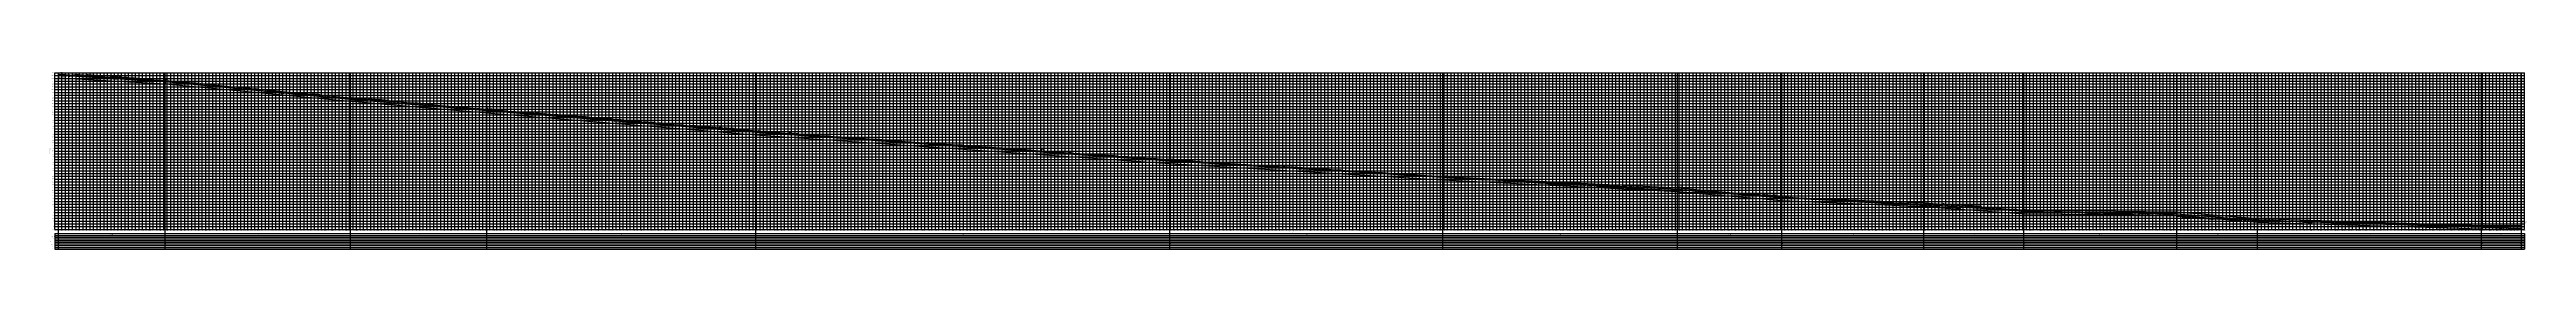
# Model space of a CAD drawing. Extents: x -64 to 17589, y -140 to 1126.
import ezdxf
from ezdxf.enums import TextEntityAlignment as Align

# ---------------------------------------------------------------- set-up
doc = ezdxf.new("R2010")
doc.units = 0
for name, color, linetype in [('Annotation', 7, 'Continuous'), ('Annotation_Table', 254, 'Continuous'), ('Crown', 7, 'Continuous'), ('Grid', 254, 'Continuous'), ('Grid_Text', 7, 'Continuous'), ('Ground_Elevation', 3, 'Continuous'), ('Hydraulic_Grade', 5, 'Continuous'), ('Invert', 7, 'Continuous'), ('Structure', 7, 'Continuous')]:
    doc.layers.add(name, color=color, linetype=linetype)

msp = doc.modelspace()

# ---------------------------------------------------------------- linework, layer by layer
at = {"layer": 'Annotation', "color": 0}
for points in [[(2, 1117), (2, 1117), (0, 1110)], [(762, 1073), (762, 1073), (760, 1065)], [(2084, 948), (2084, 948), (2082, 941)], [(3055, 866), (3054, 866), (3052, 858)], [(4972, 710), (4971, 710), (4969, 702)], [(7923, 505), (7922, 505), (7920, 497)], [(9867, 387), (9867, 387), (9865, 379)], [(11541, 305), (11541, 305), (11539, 297)], [(12286, 239), (12285, 239), (12283, 231)], [(13297, 198), (13296, 198), (13294, 190)], [(14009, 145), (14008, 145), (14007, 137)], [(15099, 133), (15098, 133), (15097, 126)], [(15674, 85), (15673, 85), (15671, 78)], [(17271, 36), (17271, 36), (17269, 29)], [(17555, 48), (17554, 48), (17553, 40)]]:
    msp.add_lwpolyline(points, dxfattribs=at)
for points in [[(0, 1110), (0, 1111), (1, 1111)], [(760, 1065), (760, 1066), (760, 1066)], [(2082, 941), (2082, 942), (2083, 941)], [(3052, 858), (3052, 859), (3053, 859)], [(4969, 702), (4969, 703), (4970, 703)], [(7920, 497), (7920, 498), (7921, 498)], [(9865, 379), (9865, 380), (9866, 380)], [(11539, 297), (11539, 298), (11540, 298)], [(12283, 231), (12283, 232), (12284, 232)], [(13294, 190), (13294, 191), (13295, 191)], [(14007, 137), (14007, 138), (14007, 138)], [(15097, 126), (15097, 127), (15097, 126)], [(15671, 78), (15671, 79), (15672, 79)], [(17269, 29), (17269, 30), (17269, 30)], [(17553, 40), (17553, 41), (17553, 41)]]:
    msp.add_lwpolyline(points, close=True, dxfattribs=at)
at = {"layer": 'Annotation_Table', "color": 254}
for points in [[(0, -140), (0, 1120)], [(760, -140), (760, 1120)], [(2082, -140), (2082, 1120)], [(3052, -140), (3052, 1120)], [(4969, -140), (4969, 1120)], [(7920, -140), (7920, 1120)], [(9865, -140), (9865, 1120)], [(11539, -140), (11539, 1120)], [(12283, -140), (12283, 1120)], [(13294, -140), (13294, 1120)], [(14007, -140), (14007, 1120)], [(15097, -140), (15097, 1120)], [(15671, -140), (15671, 1120)], [(17269, -140), (17269, 1120)], [(17553, -140), (17553, 1120)], [(-25, -30), (17575, -30)], [(-25, -30), (-25, -140)], [(-25, -43), (17575, -43)], [(-25, -55), (17575, -55)], [(-25, -67), (17575, -67)], [(-25, -79), (17575, -79)], [(-25, -91), (17575, -91)], [(-25, -104), (17575, -104)], [(-25, -116), (17575, -116)], [(-25, -128), (17575, -128)], [(-25, -140), (17575, -140)], [(17575, -30), (17575, -140)]]:
    msp.add_lwpolyline(points, dxfattribs=at)
at = {"layer": 'Crown', "color": 0}
for points in [[(0, 1110), (0, 1110)], [(0, 1110), (760, 1065)], [(760, 1065), (760, 1065)], [(760, 1065), (2082, 941)], [(2082, 941), (2082, 941)], [(2082, 941), (3052, 858)], [(3052, 858), (3052, 858)], [(3052, 858), (4969, 702)], [(4969, 702), (4969, 702)], [(4969, 702), (7920, 497)], [(7920, 497), (7920, 497)], [(7920, 497), (9865, 379)], [(9865, 379), (9865, 379)], [(9865, 379), (11539, 297)], [(11539, 297), (11539, 297)], [(11539, 297), (12283, 231)], [(12283, 231), (12283, 231)], [(12283, 231), (13294, 190)], [(13294, 190), (13294, 190)], [(13294, 190), (14007, 137)], [(14007, 137), (14007, 137)], [(14007, 137), (15097, 126)], [(15097, 126), (15097, 126)], [(15097, 126), (15671, 78)], [(15671, 78), (15671, 78)], [(15671, 78), (17269, 29)], [(17269, 29), (17269, 29)], [(17269, 29), (17553, 28)], [(17553, 28), (17553, 28)]]:
    msp.add_lwpolyline(points, dxfattribs=at)
at = {"layer": 'Grid', "color": 254}
for points in [[(-25, 1120), (17575, 1120)], [(-25, 0), (-25, 1120)], [(-25, 1100), (17575, 1100)], [(-25, 1080), (17575, 1080)], [(-25, 1060), (17575, 1060)], [(0, 0), (0, 1120)], [(25, 0), (25, 1120)], [(50, 0), (50, 1120)], [(75, 0), (75, 1120)], [(100, 0), (100, 1120)], [(125, 0), (125, 1120)], [(150, 0), (150, 1120)], [(175, 0), (175, 1120)], [(200, 0), (200, 1120)], [(225, 0), (225, 1120)], [(250, 0), (250, 1120)], [(275, 0), (275, 1120)], [(300, 0), (300, 1120)], [(325, 0), (325, 1120)], [(350, 0), (350, 1120)], [(375, 0), (375, 1120)], [(400, 0), (400, 1120)], [(425, 0), (425, 1120)], [(450, 0), (450, 1120)], [(475, 0), (475, 1120)], [(500, 0), (500, 1120)], [(525, 0), (525, 1120)], [(550, 0), (550, 1120)], [(575, 0), (575, 1120)], [(600, 0), (600, 1120)], [(625, 0), (625, 1120)], [(650, 0), (650, 1120)], [(675, 0), (675, 1120)], [(700, 0), (700, 1120)], [(725, 0), (725, 1120)], [(750, 0), (750, 1120)], [(775, 0), (775, 1120)], [(800, 0), (800, 1120)], [(825, 0), (825, 1120)], [(850, 0), (850, 1120)], [(875, 0), (875, 1120)], [(900, 0), (900, 1120)], [(925, 0), (925, 1120)], [(950, 0), (950, 1120)], [(975, 0), (975, 1120)], [(1000, 0), (1000, 1120)], [(1025, 0), (1025, 1120)], [(1050, 0), (1050, 1120)], [(1075, 0), (1075, 1120)], [(1100, 0), (1100, 1120)], [(1125, 0), (1125, 1120)], [(1150, 0), (1150, 1120)], [(1175, 0), (1175, 1120)], [(1200, 0), (1200, 1120)], [(1225, 0), (1225, 1120)], [(1250, 0), (1250, 1120)], [(1275, 0), (1275, 1120)], [(1300, 0), (1300, 1120)], [(1325, 0), (1325, 1120)], [(1350, 0), (1350, 1120)], [(1375, 0), (1375, 1120)], [(1400, 0), (1400, 1120)], [(1425, 0), (1425, 1120)], [(1450, 0), (1450, 1120)], [(1475, 0), (1475, 1120)], [(1500, 0), (1500, 1120)], [(1525, 0), (1525, 1120)], [(1550, 0), (1550, 1120)], [(1575, 0), (1575, 1120)], [(1600, 0), (1600, 1120)], [(1625, 0), (1625, 1120)], [(1650, 0), (1650, 1120)], [(1675, 0), (1675, 1120)], [(1700, 0), (1700, 1120)], [(1725, 0), (1725, 1120)], [(1750, 0), (1750, 1120)], [(1775, 0), (1775, 1120)], [(1800, 0), (1800, 1120)], [(1825, 0), (1825, 1120)], [(1850, 0), (1850, 1120)], [(1875, 0), (1875, 1120)], [(1900, 0), (1900, 1120)], [(1925, 0), (1925, 1120)], [(1950, 0), (1950, 1120)], [(1975, 0), (1975, 1120)], [(2000, 0), (2000, 1120)], [(2025, 0), (2025, 1120)], [(2050, 0), (2050, 1120)], [(2075, 0), (2075, 1120)], [(2100, 0), (2100, 1120)], [(2125, 0), (2125, 1120)], [(2150, 0), (2150, 1120)], [(2175, 0), (2175, 1120)], [(2200, 0), (2200, 1120)], [(2225, 0), (2225, 1120)], [(2250, 0), (2250, 1120)], [(2275, 0), (2275, 1120)], [(2300, 0), (2300, 1120)], [(2325, 0), (2325, 1120)], [(2350, 0), (2350, 1120)], [(2375, 0), (2375, 1120)], [(2400, 0), (2400, 1120)], [(2425, 0), (2425, 1120)], [(2450, 0), (2450, 1120)], [(2475, 0), (2475, 1120)], [(2500, 0), (2500, 1120)], [(2525, 0), (2525, 1120)], [(2550, 0), (2550, 1120)], [(2575, 0), (2575, 1120)], [(2600, 0), (2600, 1120)], [(2625, 0), (2625, 1120)], [(2650, 0), (2650, 1120)], [(2675, 0), (2675, 1120)], [(2700, 0), (2700, 1120)], [(2725, 0), (2725, 1120)], [(2750, 0), (2750, 1120)], [(2775, 0), (2775, 1120)], [(2800, 0), (2800, 1120)], [(2825, 0), (2825, 1120)], [(2850, 0), (2850, 1120)], [(2875, 0), (2875, 1120)], [(2900, 0), (2900, 1120)], [(2925, 0), (2925, 1120)], [(2950, 0), (2950, 1120)], [(2975, 0), (2975, 1120)], [(3000, 0), (3000, 1120)], [(3025, 0), (3025, 1120)], [(3050, 0), (3050, 1120)], [(3075, 0), (3075, 1120)], [(3100, 0), (3100, 1120)], [(3125, 0), (3125, 1120)], [(3150, 0), (3150, 1120)], [(3175, 0), (3175, 1120)], [(3200, 0), (3200, 1120)], [(3225, 0), (3225, 1120)], [(3250, 0), (3250, 1120)], [(3275, 0), (3275, 1120)], [(3300, 0), (3300, 1120)], [(3325, 0), (3325, 1120)], [(3350, 0), (3350, 1120)], [(3375, 0), (3375, 1120)], [(3400, 0), (3400, 1120)], [(3425, 0), (3425, 1120)], [(3450, 0), (3450, 1120)], [(3475, 0), (3475, 1120)], [(3500, 0), (3500, 1120)], [(3525, 0), (3525, 1120)], [(3550, 0), (3550, 1120)], [(3575, 0), (3575, 1120)], [(3600, 0), (3600, 1120)], [(3625, 0), (3625, 1120)], [(3650, 0), (3650, 1120)], [(3675, 0), (3675, 1120)], [(3700, 0), (3700, 1120)], [(3725, 0), (3725, 1120)], [(3750, 0), (3750, 1120)], [(3775, 0), (3775, 1120)], [(3800, 0), (3800, 1120)], [(3825, 0), (3825, 1120)], [(3850, 0), (3850, 1120)], [(3875, 0), (3875, 1120)], [(3900, 0), (3900, 1120)], [(3925, 0), (3925, 1120)], [(3950, 0), (3950, 1120)], [(3975, 0), (3975, 1120)], [(4000, 0), (4000, 1120)], [(4025, 0), (4025, 1120)], [(4050, 0), (4050, 1120)], [(4075, 0), (4075, 1120)], [(4100, 0), (4100, 1120)], [(4125, 0), (4125, 1120)], [(4150, 0), (4150, 1120)], [(4175, 0), (4175, 1120)], [(4200, 0), (4200, 1120)], [(4225, 0), (4225, 1120)], [(4250, 0), (4250, 1120)], [(4275, 0), (4275, 1120)], [(4300, 0), (4300, 1120)], [(4325, 0), (4325, 1120)], [(4350, 0), (4350, 1120)], [(4375, 0), (4375, 1120)], [(4400, 0), (4400, 1120)], [(4425, 0), (4425, 1120)], [(4450, 0), (4450, 1120)], [(4475, 0), (4475, 1120)], [(4500, 0), (4500, 1120)], [(4525, 0), (4525, 1120)], [(4550, 0), (4550, 1120)], [(4575, 0), (4575, 1120)], [(4600, 0), (4600, 1120)], [(4625, 0), (4625, 1120)], [(4650, 0), (4650, 1120)], [(4675, 0), (4675, 1120)], [(4700, 0), (4700, 1120)], [(4725, 0), (4725, 1120)], [(4750, 0), (4750, 1120)], [(4775, 0), (4775, 1120)], [(4800, 0), (4800, 1120)], [(4825, 0), (4825, 1120)], [(4850, 0), (4850, 1120)], [(4875, 0), (4875, 1120)], [(4900, 0), (4900, 1120)], [(4925, 0), (4925, 1120)], [(4950, 0), (4950, 1120)], [(4975, 0), (4975, 1120)], [(5000, 0), (5000, 1120)], [(5025, 0), (5025, 1120)], [(5050, 0), (5050, 1120)], [(5075, 0), (5075, 1120)], [(5100, 0), (5100, 1120)], [(5125, 0), (5125, 1120)], [(5150, 0), (5150, 1120)], [(5175, 0), (5175, 1120)], [(5200, 0), (5200, 1120)], [(5225, 0), (5225, 1120)], [(5250, 0), (5250, 1120)], [(5275, 0), (5275, 1120)], [(5300, 0), (5300, 1120)], [(5325, 0), (5325, 1120)], [(5350, 0), (5350, 1120)], [(5375, 0), (5375, 1120)], [(5400, 0), (5400, 1120)], [(5425, 0), (5425, 1120)], [(5450, 0), (5450, 1120)], [(5475, 0), (5475, 1120)], [(5500, 0), (5500, 1120)], [(5525, 0), (5525, 1120)], [(5550, 0), (5550, 1120)], [(5575, 0), (5575, 1120)], [(5600, 0), (5600, 1120)], [(5625, 0), (5625, 1120)], [(5650, 0), (5650, 1120)], [(5675, 0), (5675, 1120)], [(5700, 0), (5700, 1120)], [(5725, 0), (5725, 1120)], [(5750, 0), (5750, 1120)], [(5775, 0), (5775, 1120)], [(5800, 0), (5800, 1120)], [(5825, 0), (5825, 1120)], [(5850, 0), (5850, 1120)], [(5875, 0), (5875, 1120)], [(5900, 0), (5900, 1120)], [(5925, 0), (5925, 1120)], [(5950, 0), (5950, 1120)], [(5975, 0), (5975, 1120)], [(6000, 0), (6000, 1120)], [(6025, 0), (6025, 1120)], [(6050, 0), (6050, 1120)], [(6075, 0), (6075, 1120)], [(6100, 0), (6100, 1120)], [(6125, 0), (6125, 1120)], [(6150, 0), (6150, 1120)], [(6175, 0), (6175, 1120)], [(6200, 0), (6200, 1120)], [(6225, 0), (6225, 1120)], [(6250, 0), (6250, 1120)], [(6275, 0), (6275, 1120)], [(6300, 0), (6300, 1120)], [(6325, 0), (6325, 1120)], [(6350, 0), (6350, 1120)], [(6375, 0), (6375, 1120)], [(6400, 0), (6400, 1120)], [(6425, 0), (6425, 1120)], [(6450, 0), (6450, 1120)], [(6475, 0), (6475, 1120)], [(6500, 0), (6500, 1120)], [(6525, 0), (6525, 1120)], [(6550, 0), (6550, 1120)], [(6575, 0), (6575, 1120)], [(6600, 0), (6600, 1120)], [(6625, 0), (6625, 1120)], [(6650, 0), (6650, 1120)], [(6675, 0), (6675, 1120)], [(6700, 0), (6700, 1120)], [(6725, 0), (6725, 1120)], [(6750, 0), (6750, 1120)], [(6775, 0), (6775, 1120)], [(6800, 0), (6800, 1120)], [(6825, 0), (6825, 1120)], [(6850, 0), (6850, 1120)], [(6875, 0), (6875, 1120)], [(6900, 0), (6900, 1120)], [(6925, 0), (6925, 1120)], [(6950, 0), (6950, 1120)], [(6975, 0), (6975, 1120)], [(7000, 0), (7000, 1120)], [(7025, 0), (7025, 1120)], [(7050, 0), (7050, 1120)], [(7075, 0), (7075, 1120)], [(7100, 0), (7100, 1120)], [(7125, 0), (7125, 1120)], [(7150, 0), (7150, 1120)], [(7175, 0), (7175, 1120)], [(7200, 0), (7200, 1120)], [(7225, 0), (7225, 1120)], [(7250, 0), (7250, 1120)], [(7275, 0), (7275, 1120)], [(7300, 0), (7300, 1120)], [(7325, 0), (7325, 1120)], [(7350, 0), (7350, 1120)], [(7375, 0), (7375, 1120)], [(7400, 0), (7400, 1120)], [(7425, 0), (7425, 1120)], [(7450, 0), (7450, 1120)], [(7475, 0), (7475, 1120)], [(7500, 0), (7500, 1120)], [(7525, 0), (7525, 1120)], [(7550, 0), (7550, 1120)], [(7575, 0), (7575, 1120)], [(7600, 0), (7600, 1120)], [(7625, 0), (7625, 1120)], [(7650, 0), (7650, 1120)], [(7675, 0), (7675, 1120)], [(7700, 0), (7700, 1120)], [(7725, 0), (7725, 1120)], [(7750, 0), (7750, 1120)], [(7775, 0), (7775, 1120)], [(7800, 0), (7800, 1120)], [(7825, 0), (7825, 1120)], [(7850, 0), (7850, 1120)], [(7875, 0), (7875, 1120)], [(7900, 0), (7900, 1120)], [(7925, 0), (7925, 1120)], [(7950, 0), (7950, 1120)], [(7975, 0), (7975, 1120)], [(8000, 0), (8000, 1120)], [(8025, 0), (8025, 1120)], [(8050, 0), (8050, 1120)], [(8075, 0), (8075, 1120)], [(8100, 0), (8100, 1120)], [(8125, 0), (8125, 1120)], [(8150, 0), (8150, 1120)], [(8175, 0), (8175, 1120)], [(8200, 0), (8200, 1120)], [(8225, 0), (8225, 1120)], [(8250, 0), (8250, 1120)], [(8275, 0), (8275, 1120)], [(8300, 0), (8300, 1120)], [(8325, 0), (8325, 1120)], [(8350, 0), (8350, 1120)], [(8375, 0), (8375, 1120)], [(8400, 0), (8400, 1120)], [(8425, 0), (8425, 1120)], [(8450, 0), (8450, 1120)], [(8475, 0), (8475, 1120)], [(8500, 0), (8500, 1120)], [(8525, 0), (8525, 1120)], [(8550, 0), (8550, 1120)], [(8575, 0), (8575, 1120)], [(8600, 0), (8600, 1120)], [(8625, 0), (8625, 1120)], [(8650, 0), (8650, 1120)], [(8675, 0), (8675, 1120)], [(8700, 0), (8700, 1120)], [(8725, 0), (8725, 1120)], [(8750, 0), (8750, 1120)], [(8775, 0), (8775, 1120)], [(8800, 0), (8800, 1120)], [(8825, 0), (8825, 1120)], [(8850, 0), (8850, 1120)], [(8875, 0), (8875, 1120)], [(8900, 0), (8900, 1120)], [(8925, 0), (8925, 1120)], [(8950, 0), (8950, 1120)], [(8975, 0), (8975, 1120)], [(9000, 0), (9000, 1120)], [(9025, 0), (9025, 1120)], [(9050, 0), (9050, 1120)], [(9075, 0), (9075, 1120)], [(9100, 0), (9100, 1120)], [(9125, 0), (9125, 1120)], [(9150, 0), (9150, 1120)], [(9175, 0), (9175, 1120)], [(9200, 0), (9200, 1120)], [(9225, 0), (9225, 1120)], [(9250, 0), (9250, 1120)], [(9275, 0), (9275, 1120)], [(9300, 0), (9300, 1120)], [(9325, 0), (9325, 1120)], [(9350, 0), (9350, 1120)], [(9375, 0), (9375, 1120)], [(9400, 0), (9400, 1120)], [(9425, 0), (9425, 1120)], [(9450, 0), (9450, 1120)], [(9475, 0), (9475, 1120)], [(9500, 0), (9500, 1120)], [(9525, 0), (9525, 1120)], [(9550, 0), (9550, 1120)], [(9575, 0), (9575, 1120)], [(9600, 0), (9600, 1120)], [(9625, 0), (9625, 1120)], [(9650, 0), (9650, 1120)], [(9675, 0), (9675, 1120)], [(9700, 0), (9700, 1120)], [(9725, 0), (9725, 1120)], [(9750, 0), (9750, 1120)], [(9775, 0), (9775, 1120)], [(9800, 0), (9800, 1120)], [(9825, 0), (9825, 1120)], [(9850, 0), (9850, 1120)], [(9875, 0), (9875, 1120)], [(9900, 0), (9900, 1120)], [(9925, 0), (9925, 1120)], [(9950, 0), (9950, 1120)], [(9975, 0), (9975, 1120)], [(10000, 0), (10000, 1120)], [(10025, 0), (10025, 1120)], [(10050, 0), (10050, 1120)], [(10075, 0), (10075, 1120)], [(10100, 0), (10100, 1120)], [(10125, 0), (10125, 1120)], [(10150, 0), (10150, 1120)], [(10175, 0), (10175, 1120)], [(10200, 0), (10200, 1120)], [(10225, 0), (10225, 1120)], [(10250, 0), (10250, 1120)], [(10275, 0), (10275, 1120)], [(10300, 0), (10300, 1120)], [(10325, 0), (10325, 1120)], [(10350, 0), (10350, 1120)], [(10375, 0), (10375, 1120)], [(10400, 0), (10400, 1120)], [(10425, 0), (10425, 1120)], [(10450, 0), (10450, 1120)], [(10475, 0), (10475, 1120)], [(10500, 0), (10500, 1120)], [(10525, 0), (10525, 1120)], [(10550, 0), (10550, 1120)], [(10575, 0), (10575, 1120)], [(10600, 0), (10600, 1120)], [(10625, 0), (10625, 1120)], [(10650, 0), (10650, 1120)], [(10675, 0), (10675, 1120)], [(10700, 0), (10700, 1120)], [(10725, 0), (10725, 1120)], [(10750, 0), (10750, 1120)], [(10775, 0), (10775, 1120)], [(10800, 0), (10800, 1120)], [(10825, 0), (10825, 1120)], [(10850, 0), (10850, 1120)], [(10875, 0), (10875, 1120)], [(10900, 0), (10900, 1120)], [(10925, 0), (10925, 1120)], [(10950, 0), (10950, 1120)], [(10975, 0), (10975, 1120)], [(11000, 0), (11000, 1120)], [(11025, 0), (11025, 1120)], [(11050, 0), (11050, 1120)], [(11075, 0), (11075, 1120)], [(11100, 0), (11100, 1120)], [(11125, 0), (11125, 1120)], [(11150, 0), (11150, 1120)], [(11175, 0), (11175, 1120)], [(11200, 0), (11200, 1120)], [(11225, 0), (11225, 1120)], [(11250, 0), (11250, 1120)], [(11275, 0), (11275, 1120)], [(11300, 0), (11300, 1120)], [(11325, 0), (11325, 1120)], [(11350, 0), (11350, 1120)], [(11375, 0), (11375, 1120)], [(11400, 0), (11400, 1120)], [(11425, 0), (11425, 1120)], [(11450, 0), (11450, 1120)], [(11475, 0), (11475, 1120)], [(11500, 0), (11500, 1120)], [(11525, 0), (11525, 1120)], [(11550, 0), (11550, 1120)], [(11575, 0), (11575, 1120)], [(11600, 0), (11600, 1120)], [(11625, 0), (11625, 1120)], [(11650, 0), (11650, 1120)], [(11675, 0), (11675, 1120)], [(11700, 0), (11700, 1120)], [(11725, 0), (11725, 1120)], [(11750, 0), (11750, 1120)], [(11775, 0), (11775, 1120)], [(11800, 0), (11800, 1120)], [(11825, 0), (11825, 1120)], [(11850, 0), (11850, 1120)], [(11875, 0), (11875, 1120)], [(11900, 0), (11900, 1120)], [(11925, 0), (11925, 1120)], [(11950, 0), (11950, 1120)], [(11975, 0), (11975, 1120)], [(12000, 0), (12000, 1120)], [(12025, 0), (12025, 1120)], [(12050, 0), (12050, 1120)], [(12075, 0), (12075, 1120)], [(12100, 0), (12100, 1120)], [(12125, 0), (12125, 1120)], [(12150, 0), (12150, 1120)], [(12175, 0), (12175, 1120)], [(12200, 0), (12200, 1120)], [(12225, 0), (12225, 1120)], [(12250, 0), (12250, 1120)], [(12275, 0), (12275, 1120)], [(12300, 0), (12300, 1120)], [(12325, 0), (12325, 1120)], [(12350, 0), (12350, 1120)], [(12375, 0), (12375, 1120)], [(12400, 0), (12400, 1120)], [(12425, 0), (12425, 1120)], [(12450, 0), (12450, 1120)], [(12475, 0), (12475, 1120)], [(12500, 0), (12500, 1120)], [(12525, 0), (12525, 1120)], [(12550, 0), (12550, 1120)], [(12575, 0), (12575, 1120)], [(12600, 0), (12600, 1120)], [(12625, 0), (12625, 1120)], [(12650, 0), (12650, 1120)], [(12675, 0), (12675, 1120)], [(12700, 0), (12700, 1120)], [(12725, 0), (12725, 1120)], [(12750, 0), (12750, 1120)], [(12775, 0), (12775, 1120)], [(12800, 0), (12800, 1120)], [(12825, 0), (12825, 1120)], [(12850, 0), (12850, 1120)], [(12875, 0), (12875, 1120)], [(12900, 0), (12900, 1120)], [(12925, 0), (12925, 1120)], [(12950, 0), (12950, 1120)], [(12975, 0), (12975, 1120)], [(13000, 0), (13000, 1120)], [(13025, 0), (13025, 1120)], [(13050, 0), (13050, 1120)], [(13075, 0), (13075, 1120)], [(13100, 0), (13100, 1120)], [(13125, 0), (13125, 1120)], [(13150, 0), (13150, 1120)], [(13175, 0), (13175, 1120)], [(13200, 0), (13200, 1120)], [(13225, 0), (13225, 1120)], [(13250, 0), (13250, 1120)], [(13275, 0), (13275, 1120)], [(13300, 0), (13300, 1120)], [(13325, 0), (13325, 1120)], [(13350, 0), (13350, 1120)], [(13375, 0), (13375, 1120)], [(13400, 0), (13400, 1120)], [(13425, 0), (13425, 1120)], [(13450, 0), (13450, 1120)], [(13475, 0), (13475, 1120)], [(13500, 0), (13500, 1120)], [(13525, 0), (13525, 1120)], [(13550, 0), (13550, 1120)], [(13575, 0), (13575, 1120)], [(13600, 0), (13600, 1120)], [(13625, 0), (13625, 1120)], [(13650, 0), (13650, 1120)], [(13675, 0), (13675, 1120)], [(13700, 0), (13700, 1120)], [(13725, 0), (13725, 1120)], [(13750, 0), (13750, 1120)], [(13775, 0), (13775, 1120)], [(13800, 0), (13800, 1120)], [(13825, 0), (13825, 1120)], [(13850, 0), (13850, 1120)], [(13875, 0), (13875, 1120)], [(13900, 0), (13900, 1120)], [(13925, 0), (13925, 1120)], [(13950, 0), (13950, 1120)], [(13975, 0), (13975, 1120)], [(14000, 0), (14000, 1120)], [(14025, 0), (14025, 1120)], [(14050, 0), (14050, 1120)], [(14075, 0), (14075, 1120)], [(14100, 0), (14100, 1120)], [(14125, 0), (14125, 1120)], [(14150, 0), (14150, 1120)], [(14175, 0), (14175, 1120)], [(14200, 0), (14200, 1120)], [(14225, 0), (14225, 1120)], [(14250, 0), (14250, 1120)], [(14275, 0), (14275, 1120)], [(14300, 0), (14300, 1120)], [(14325, 0), (14325, 1120)], [(14350, 0), (14350, 1120)], [(14375, 0), (14375, 1120)], [(14400, 0), (14400, 1120)], [(14425, 0), (14425, 1120)], [(14450, 0), (14450, 1120)], [(14475, 0), (14475, 1120)], [(14500, 0), (14500, 1120)], [(14525, 0), (14525, 1120)], [(14550, 0), (14550, 1120)], [(14575, 0), (14575, 1120)], [(14600, 0), (14600, 1120)], [(14625, 0), (14625, 1120)], [(14650, 0), (14650, 1120)], [(14675, 0), (14675, 1120)], [(14700, 0), (14700, 1120)], [(14725, 0), (14725, 1120)], [(14750, 0), (14750, 1120)], [(14775, 0), (14775, 1120)], [(14800, 0), (14800, 1120)], [(14825, 0), (14825, 1120)], [(14850, 0), (14850, 1120)], [(14875, 0), (14875, 1120)], [(14900, 0), (14900, 1120)], [(14925, 0), (14925, 1120)], [(14950, 0), (14950, 1120)], [(14975, 0), (14975, 1120)], [(15000, 0), (15000, 1120)], [(15025, 0), (15025, 1120)], [(15050, 0), (15050, 1120)], [(15075, 0), (15075, 1120)], [(15100, 0), (15100, 1120)], [(15125, 0), (15125, 1120)], [(15150, 0), (15150, 1120)], [(15175, 0), (15175, 1120)], [(15200, 0), (15200, 1120)], [(15225, 0), (15225, 1120)], [(15250, 0), (15250, 1120)], [(15275, 0), (15275, 1120)], [(15300, 0), (15300, 1120)], [(15325, 0), (15325, 1120)], [(15350, 0), (15350, 1120)], [(15375, 0), (15375, 1120)], [(15400, 0), (15400, 1120)], [(15425, 0), (15425, 1120)], [(15450, 0), (15450, 1120)], [(15475, 0), (15475, 1120)], [(15500, 0), (15500, 1120)], [(15525, 0), (15525, 1120)], [(15550, 0), (15550, 1120)], [(15575, 0), (15575, 1120)], [(15600, 0), (15600, 1120)], [(15625, 0), (15625, 1120)], [(15650, 0), (15650, 1120)], [(15675, 0), (15675, 1120)], [(15700, 0), (15700, 1120)], [(15725, 0), (15725, 1120)], [(15750, 0), (15750, 1120)], [(15775, 0), (15775, 1120)], [(15800, 0), (15800, 1120)], [(15825, 0), (15825, 1120)], [(15850, 0), (15850, 1120)], [(15875, 0), (15875, 1120)], [(15900, 0), (15900, 1120)], [(15925, 0), (15925, 1120)], [(15950, 0), (15950, 1120)], [(15975, 0), (15975, 1120)], [(16000, 0), (16000, 1120)], [(16025, 0), (16025, 1120)], [(16050, 0), (16050, 1120)], [(16075, 0), (16075, 1120)], [(16100, 0), (16100, 1120)], [(16125, 0), (16125, 1120)], [(16150, 0), (16150, 1120)], [(16175, 0), (16175, 1120)], [(16200, 0), (16200, 1120)], [(16225, 0), (16225, 1120)], [(16250, 0), (16250, 1120)], [(16275, 0), (16275, 1120)], [(16300, 0), (16300, 1120)], [(16325, 0), (16325, 1120)], [(16350, 0), (16350, 1120)], [(16375, 0), (16375, 1120)], [(16400, 0), (16400, 1120)], [(16425, 0), (16425, 1120)], [(16450, 0), (16450, 1120)], [(16475, 0), (16475, 1120)], [(16500, 0), (16500, 1120)], [(16525, 0), (16525, 1120)], [(16550, 0), (16550, 1120)], [(16575, 0), (16575, 1120)], [(16600, 0), (16600, 1120)], [(16625, 0), (16625, 1120)], [(16650, 0), (16650, 1120)], [(16675, 0), (16675, 1120)], [(16700, 0), (16700, 1120)], [(16725, 0), (16725, 1120)], [(16750, 0), (16750, 1120)], [(16775, 0), (16775, 1120)], [(16800, 0), (16800, 1120)], [(16825, 0), (16825, 1120)], [(16850, 0), (16850, 1120)], [(16875, 0), (16875, 1120)], [(16900, 0), (16900, 1120)], [(16925, 0), (16925, 1120)], [(16950, 0), (16950, 1120)], [(16975, 0), (16975, 1120)], [(17000, 0), (17000, 1120)], [(17025, 0), (17025, 1120)], [(17050, 0), (17050, 1120)], [(17075, 0), (17075, 1120)], [(17100, 0), (17100, 1120)], [(17125, 0), (17125, 1120)], [(17150, 0), (17150, 1120)], [(17175, 0), (17175, 1120)], [(17200, 0), (17200, 1120)], [(17225, 0), (17225, 1120)], [(17250, 0), (17250, 1120)], [(17275, 0), (17275, 1120)], [(17300, 0), (17300, 1120)], [(17325, 0), (17325, 1120)], [(17350, 0), (17350, 1120)], [(17375, 0), (17375, 1120)], [(17400, 0), (17400, 1120)], [(17425, 0), (17425, 1120)], [(17450, 0), (17450, 1120)], [(17475, 0), (17475, 1120)], [(17500, 0), (17500, 1120)], [(17525, 0), (17525, 1120)], [(17550, 0), (17550, 1120)], [(17575, 0), (17575, 1120)], [(-25, 1040), (17575, 1040)], [(-25, 1020), (17575, 1020)], [(-25, 1000), (17575, 1000)], [(-25, 980), (17575, 980)], [(-25, 960), (17575, 960)], [(-25, 940), (17575, 940)], [(-25, 920), (17575, 920)], [(-25, 900), (17575, 900)], [(-25, 880), (17575, 880)], [(-25, 860), (17575, 860)], [(-25, 840), (17575, 840)], [(-25, 820), (17575, 820)], [(-25, 800), (17575, 800)], [(-25, 780), (17575, 780)], [(-25, 760), (17575, 760)], [(-25, 740), (17575, 740)], [(-25, 720), (17575, 720)], [(-25, 700), (17575, 700)], [(-25, 680), (17575, 680)], [(-25, 660), (17575, 660)], [(-25, 640), (17575, 640)], [(-25, 620), (17575, 620)], [(-25, 600), (17575, 600)], [(-25, 580), (17575, 580)], [(-25, 560), (17575, 560)], [(-25, 540), (17575, 540)], [(-25, 520), (17575, 520)], [(-25, 500), (17575, 500)], [(-25, 480), (17575, 480)], [(-25, 460), (17575, 460)], [(-25, 440), (17575, 440)], [(-25, 420), (17575, 420)], [(-25, 400), (17575, 400)], [(-25, 380), (17575, 380)], [(-25, 360), (17575, 360)], [(-25, 340), (17575, 340)], [(-25, 320), (17575, 320)], [(-25, 300), (17575, 300)], [(-25, 280), (17575, 280)], [(-25, 260), (17575, 260)], [(-25, 240), (17575, 240)], [(-25, 220), (17575, 220)], [(-25, 200), (17575, 200)], [(-25, 180), (17575, 180)], [(-25, 160), (17575, 160)], [(-25, 140), (17575, 140)], [(-25, 120), (17575, 120)], [(-25, 100), (17575, 100)], [(-25, 80), (17575, 80)], [(-25, 60), (17575, 60)], [(-25, 40), (17575, 40)], [(-25, 20), (17575, 20)], [(-25, 0), (17575, 0)]]:
    msp.add_lwpolyline(points, dxfattribs=at)
at = {"layer": 'Ground_Elevation', "color": 3}
msp.add_lwpolyline([(0, 1106), (1, 1105), (2, 1105), (3, 1105), (4, 1104), (5, 1104), (6, 1103), (7, 1103), (8, 1102), (9, 1102), (10, 1101), (11, 1101), (12, 1102), (13, 1102), (14, 1101), (15, 1101), (16, 1101), (17, 1100), (18, 1100), (19, 1100), (20, 1099), (21, 1099), (22, 1099), (23, 1099), (24, 1099), (25, 1099), (26, 1099), (27, 1099), (28, 1099), (29, 1098), (30, 1098), (31, 1098), (32, 1098), (33, 1099), (34, 1099), (35, 1099), (36, 1099), (37, 1099), (38, 1099), (39, 1098), (40, 1098), (41, 1098), (42, 1098), (43, 1098), (44, 1098), (45, 1099), (46, 1099), (47, 1099), (48, 1099), (49, 1100), (50, 1100), (51, 1100), (52, 1100), (53, 1100), (54, 1099), (55, 1099), (56, 1099), (57, 1099), (58, 1099), (59, 1100), (60, 1100), (61, 1100), (62, 1100), (63, 1100), (64, 1100), (65, 1100), (66, 1100), (67, 1100), (68, 1099), (69, 1099), (70, 1099), (71, 1098), (72, 1098), (73, 1098), (74, 1097), (75, 1097), (76, 1097), (77, 1096), (78, 1096), (79, 1096), (80, 1096), (81, 1096), (82, 1096), (83, 1097), (84, 1097), (85, 1098), (86, 1098), (87, 1098), (88, 1099), (89, 1099), (90, 1099), (91, 1099), (92, 1100), (93, 1100), (94, 1100), (95, 1101), (96, 1101), (97, 1101), (98, 1102), (99, 1102), (100, 1103), (101, 1103), (102, 1104), (103, 1104), (104, 1104), (105, 1105), (106, 1105), (107, 1105), (108, 1105), (109, 1105), (110, 1105), (111, 1105), (112, 1105), (113, 1105), (114, 1106), (115, 1106), (116, 1106), (117, 1106), (118, 1107), (119, 1107), (120, 1107), (121, 1107), (122, 1107), (123, 1108), (124, 1108), (125, 1108), (126, 1108), (127, 1108), (128, 1107), (129, 1107), (130, 1107), (131, 1107), (132, 1107), (133, 1107), (134, 1107), (135, 1107), (136, 1107), (137, 1108), (138, 1108), (139, 1108), (140, 1108), (141, 1108), (142, 1108), (143, 1108), (144, 1107), (145, 1107), (146, 1106), (147, 1106), (148, 1106), (149, 1105), (150, 1105), (151, 1105), (152, 1105), (153, 1105), (154, 1105), (155, 1105), (156, 1106), (157, 1106), (158, 1106), (159, 1106), (160, 1106), (161, 1106), (162, 1106), (163, 1106), (164, 1106), (165, 1105), (166, 1105), (167, 1105), (168, 1105), (169, 1104), (170, 1104), (171, 1104), (172, 1104), (173, 1104), (174, 1104), (175, 1104), (176, 1104), (177, 1104), (178, 1104), (179, 1104), (180, 1103), (181, 1103), (182, 1103), (183, 1103), (184, 1103), (185, 1103), (186, 1103), (187, 1103), (188, 1103), (189, 1103), (190, 1103), (191, 1104), (192, 1104), (193, 1104), (194, 1104), (195, 1104), (196, 1105), (197, 1105), (198, 1105), (199, 1105), (200, 1106), (201, 1106), (202, 1107), (203, 1107), (204, 1108), (205, 1108), (206, 1108), (207, 1108), (208, 1108), (209, 1107), (210, 1107), (211, 1107), (212, 1106), (213, 1106), (214, 1105), (215, 1105), (216, 1105), (217, 1105), (218, 1105), (219, 1105), (220, 1105), (221, 1105), (222, 1106), (223, 1105), (224, 1105), (225, 1105), (226, 1105), (227, 1105), (228, 1105), (229, 1105), (230, 1105), (231, 1105), (232, 1105), (233, 1105), (234, 1105), (235, 1104), (236, 1104), (237, 1103), (238, 1103), (239, 1102), (240, 1102), (241, 1102), (242, 1102), (243, 1102), (244, 1103), (245, 1103), (246, 1103), (247, 1103), (248, 1104), (249, 1104), (250, 1104), (251, 1104), (252, 1103), (253, 1103), (254, 1103), (255, 1103), (256, 1103), (257, 1103), (258, 1103), (259, 1103), (260, 1103), (261, 1103), (262, 1103), (263, 1102), (264, 1102), (265, 1101), (266, 1101), (267, 1101), (268, 1100), (269, 1100), (270, 1100), (271, 1100), (272, 1099), (273, 1099), (274, 1099), (275, 1099), (276, 1099), (277, 1099), (278, 1099), (279, 1099), (280, 1098), (281, 1098), (282, 1098), (283, 1097), (284, 1097), (285, 1097), (286, 1097), (287, 1097), (288, 1097), (289, 1097), (290, 1097), (291, 1097), (292, 1097), (293, 1097), (294, 1098), (295, 1098), (296, 1098), (297, 1098), (298, 1099), (299, 1099), (300, 1098), (301, 1098), (302, 1098), (303, 1097), (304, 1096), (305, 1095), (306, 1095), (307, 1094), (308, 1094), (309, 1094), (310, 1093), (311, 1093), (312, 1093), (313, 1093), (314, 1092), (315, 1092), (316, 1092), (317, 1092), (318, 1091), (319, 1091), (320, 1091), (321, 1091), (322, 1091), (323, 1091), (324, 1090), (325, 1090), (326, 1090), (327, 1090), (328, 1090), (329, 1090), (330, 1089), (331, 1089), (332, 1089), (333, 1088), (334, 1088), (335, 1087), (336, 1087), (337, 1086), (338, 1085), (339, 1085), (340, 1085), (341, 1085), (342, 1085), (343, 1085), (344, 1085), (345, 1085), (346, 1085), (347, 1085), (348, 1085), (349, 1085), (350, 1085), (351, 1085), (352, 1084), (353, 1084), (354, 1084), (355, 1084), (356, 1085), (357, 1085), (358, 1086), (359, 1087), (360, 1088), (361, 1088), (362, 1089), (363, 1089), (364, 1089), (365, 1089), (366, 1089), (367, 1089), (368, 1089), (369, 1090), (370, 1090), (371, 1091), (372, 1092), (373, 1092), (374, 1093), (375, 1093), (376, 1094), (377, 1094), (378, 1094), (379, 1093), (380, 1093), (381, 1093), (382, 1092), (383, 1092), (384, 1092), (385, 1092), (386, 1092), (387, 1092), (388, 1092), (389, 1092), (390, 1093), (391, 1093), (392, 1094), (393, 1094), (394, 1095), (395, 1095), (396, 1095), (397, 1095), (398, 1095), (399, 1095), (400, 1094), (401, 1094), (402, 1093), (403, 1093), (404, 1093), (405, 1093), (406, 1093), (407, 1093), (408, 1093), (409, 1094), (410, 1094), (411, 1094), (412, 1093), (413, 1093), (414, 1092), (415, 1091), (416, 1091), (417, 1091), (418, 1091), (419, 1091), (420, 1091), (421, 1091), (422, 1091), (423, 1091), (424, 1091), (425, 1090), (426, 1089), (427, 1089), (428, 1089), (429, 1088), (430, 1089), (431, 1089), (432, 1089), (433, 1089), (434, 1090), (435, 1090), (436, 1090), (437, 1090), (438, 1090), (439, 1091), (440, 1091), (441, 1091), (442, 1091), (443, 1091), (444, 1090), (445, 1090), (446, 1090), (447, 1090), (448, 1090), (449, 1090), (450, 1089), (451, 1089), (452, 1088), (453, 1087), (454, 1087), (455, 1086), (456, 1086), (457, 1086), (458, 1086), (459, 1086), (460, 1086), (461, 1086), (462, 1087), (463, 1087), (464, 1087), (465, 1087), (466, 1087), (467, 1088), (468, 1088), (469, 1088), (470, 1088), (471, 1088), (472, 1088), (473, 1088), (474, 1088), (475, 1088), (476, 1088), (477, 1088), (478, 1088), (479, 1089), (480, 1089), (481, 1089), (482, 1089), (483, 1089), (484, 1089), (485, 1089), (486, 1088), (487, 1088), (488, 1087), (489, 1087), (490, 1086), (491, 1086), (492, 1085), (493, 1085), (494, 1085), (495, 1086), (496, 1086), (497, 1086), (498, 1086), (499, 1085), (500, 1085), (501, 1085), (502, 1085), (503, 1084), (504, 1085), (505, 1085), (506, 1085), (507, 1085), (508, 1085), (509, 1085), (510, 1085), (511, 1085), (512, 1085), (513, 1085), (514, 1085), (515, 1085), (516, 1085), (517, 1085), (518, 1085), (519, 1085), (520, 1085), (521, 1085), (522, 1084), (523, 1084), (524, 1083), (525, 1083), (526, 1083), (527, 1083), (528, 1082), (529, 1082), (530, 1082), (531, 1083), (532, 1083), (533, 1083), (534, 1083), (535, 1083), (536, 1083), (537, 1083), (538, 1083), (539, 1082), (540, 1082), (541, 1081), (542, 1081), (543, 1081), (544, 1081), (545, 1081), (546, 1081), (547, 1082), (548, 1082), (549, 1082), (550, 1082), (551, 1082), (552, 1082), (553, 1082), (554, 1082), (555, 1081), (556, 1081), (557, 1081), (558, 1081), (559, 1081), (560, 1081), (561, 1081), (562, 1081), (563, 1082), (564, 1082), (565, 1082), (566, 1082), (567, 1081), (568, 1081), (569, 1081), (570, 1081), (571, 1081), (572, 1082), (573, 1082), (574, 1082), (575, 1082), (576, 1081), (577, 1080), (578, 1079), (579, 1078), (580, 1077), (581, 1076), (582, 1076), (583, 1076), (584, 1076), (585, 1076), (586, 1077), (587, 1077), (588, 1077), (589, 1077), (590, 1077), (591, 1077), (592, 1078), (593, 1078), (594, 1078), (595, 1078), (596, 1078), (597, 1078), (598, 1078), (599, 1078), (600, 1078), (601, 1078), (602, 1078), (603, 1078), (604, 1077), (605, 1077), (606, 1076), (607, 1076), (608, 1075), (609, 1075), (610, 1075), (611, 1074), (612, 1074), (613, 1074), (614, 1073), (615, 1073), (616, 1073), (617, 1073), (618, 1073), (619, 1073), (620, 1072), (621, 1072), (622, 1072), (623, 1072), (624, 1072), (625, 1072), (626, 1072), (627, 1072), (628, 1073), (629, 1073), (630, 1073), (631, 1073), (632, 1072), (633, 1072), (634, 1072), (635, 1072), (636, 1072), (637, 1072), (638, 1071), (639, 1071), (640, 1070), (641, 1070), (642, 1069), (643, 1068), (644, 1068), (645, 1068), (646, 1067), (647, 1067), (648, 1066), (649, 1065), (650, 1065), (651, 1064), (652, 1063), (653, 1062), (654, 1062), (655, 1061), (656, 1061), (657, 1060), (658, 1059), (659, 1059), (660, 1058), (661, 1057), (662, 1057), (663, 1057), (664, 1057), (665, 1057), (666, 1057), (667, 1057), (668, 1057), (669, 1056), (670, 1056), (671, 1056), (672, 1056), (673, 1057), (674, 1057), (675, 1057), (676, 1057), (677, 1057), (678, 1057), (679, 1058), (680, 1058), (681, 1058), (682, 1059), (683, 1059), (684, 1059), (685, 1060), (686, 1060), (687, 1060), (688, 1060), (689, 1060), (690, 1060), (691, 1061), (692, 1061), (693, 1061), (694, 1062), (695, 1062), (696, 1062), (697, 1062), (698, 1062), (699, 1062), (700, 1062), (701, 1062), (702, 1062), (703, 1062), (704, 1062), (705, 1062), (706, 1062), (707, 1062), (708, 1062), (709, 1062), (710, 1062), (711, 1062), (712, 1062), (713, 1062), (714, 1062), (715, 1062), (716, 1062), (717, 1062), (718, 1062), (719, 1062), (720, 1062), (721, 1063), (722, 1063), (723, 1062), (724, 1062), (725, 1062), (726, 1062), (727, 1062), (728, 1062), (729, 1062), (730, 1062), (731, 1063), (732, 1063), (733, 1063), (734, 1063), (735, 1063), (736, 1063), (737, 1063), (738, 1063), (739, 1063), (740, 1063), (741, 1063), (742, 1063), (743, 1063), (744, 1063), (745, 1063), (746, 1063), (747, 1062), (748, 1062), (749, 1062), (750, 1062), (751, 1062), (752, 1063), (753, 1063), (754, 1063), (755, 1064), (756, 1064), (757, 1064), (758, 1065), (759, 1065), (760, 1065), (761, 1065), (762, 1064), (763, 1064), (764, 1063), (765, 1063), (766, 1062), (767, 1062), (768, 1061), (769, 1061), (770, 1061), (771, 1062), (772, 1062), (773, 1062), (774, 1062), (775, 1062), (776, 1061), (777, 1061), (778, 1061), (779, 1061), (780, 1061), (781, 1061), (782, 1061), (783, 1061), (784, 1061), (785, 1061), (786, 1061), (787, 1060), (788, 1060), (789, 1060), (790, 1059), (791, 1059), (792, 1059), (793, 1059), (794, 1059), (795, 1059), (796, 1059), (797, 1058), (798, 1058), (799, 1058), (800, 1058), (801, 1058), (802, 1058), (803, 1058), (804, 1058), (805, 1059), (806, 1059), (807, 1059), (808, 1059), (809, 1058), (810, 1058), (811, 1059), (812, 1059), (813, 1059), (814, 1059), (815, 1059), (816, 1059), (817, 1059), (818, 1059), (819, 1059), (820, 1059), (821, 1059), (822, 1059), (823, 1058), (824, 1058), (825, 1058), (826, 1058), (827, 1059), (828, 1059), (829, 1059), (830, 1059), (831, 1059), (832, 1059), (833, 1058), (834, 1057), (835, 1057), (836, 1056), (837, 1056), (838, 1056), (839, 1056), (840, 1056), (841, 1056), (842, 1056), (843, 1056), (844, 1056), (845, 1056), (846, 1055), (847, 1055), (848, 1056), (849, 1056), (850, 1056), (851, 1056), (852, 1057), (853, 1057), (854, 1057), (855, 1058), (856, 1058), (857, 1057), (858, 1057), (859, 1057), (860, 1056), (861, 1056), (862, 1055), (863, 1055), (864, 1055), (865, 1055), (866, 1055), (867, 1054), (868, 1054), (869, 1054), (870, 1053), (871, 1053), (872, 1053), (873, 1053), (874, 1053), (875, 1053), (876, 1053), (877, 1053), (878, 1053), (879, 1053), (880, 1053), (881, 1053), (882, 1053), (883, 1053), (884, 1053), (885, 1053), (886, 1053), (887, 1053), (888, 1053), (889, 1052), (890, 1052), (891, 1052), (892, 1052), (893, 1052), (894, 1052), (895, 1052), (896, 1052), (897, 1051), (898, 1051), (899, 1051), (900, 1051), (901, 1051), (902, 1052), (903, 1052), (904, 1052), (905, 1052), (906, 1052), (907, 1052), (908, 1052), (909, 1052), (910, 1051), (911, 1051), (912, 1051), (913, 1051), (914, 1051), (915, 1051), (916, 1051), (917, 1051), (918, 1051), (919, 1051), (920, 1051), (921, 1051), (922, 1051), (923, 1051), (924, 1051), (925, 1051), (926, 1050), (927, 1050), (928, 1050), (929, 1050), (930, 1050), (931, 1050), (932, 1050), (933, 1049), (934, 1049), (935, 1049), (936, 1048), (937, 1048), (938, 1048), (939, 1048), (940, 1048), (941, 1048), (942, 1048), (943, 1048), (944, 1048), (945, 1048), (946, 1048), (947, 1048), (948, 1048), (949, 1048), (950, 1048), (951, 1048), (952, 1048), (953, 1048), (954, 1048), (955, 1048), (956, 1048), (957, 1047), (958, 1047), (959, 1047), (960, 1047), (961, 1047), (962, 1047), (963, 1047), (964, 1048), (965, 1048), (966, 1048), (967, 1049), (968, 1049), (969, 1049), (970, 1048), (971, 1048), (972, 1048), (973, 1047), (974, 1047), (975, 1046), (976, 1046), (977, 1046), (978, 1046), (979, 1046), (980, 1045), (981, 1045), (982, 1045), (983, 1045), (984, 1045), (985, 1045), (986, 1045), (987, 1045), (988, 1045), (989, 1045), (990, 1045), (991, 1045), (992, 1045), (993, 1044), (994, 1044), (995, 1044), (996, 1043), (997, 1043), (998, 1043), (999, 1042), (1000, 1042), (1001, 1042), (1002, 1042), (1003, 1042), (1004, 1042), (1005, 1042), (1006, 1042), (1007, 1042), (1008, 1042), (1009, 1042), (1010, 1043), (1011, 1043), (1012, 1043), (1013, 1043), (1014, 1042), (1015, 1042), (1016, 1042), (1017, 1042), (1018, 1042), (1019, 1041), (1020, 1041), (1021, 1041), (1022, 1041), (1023, 1040), (1024, 1040), (1025, 1040), (1026, 1041), (1027, 1041), (1028, 1041), (1029, 1042), (1030, 1042), (1031, 1042), (1032, 1042), (1033, 1042), (1034, 1042), (1035, 1041), (1036, 1041), (1037, 1041), (1038, 1041), (1039, 1040), (1040, 1040), (1041, 1040), (1042, 1040), (1043, 1040), (1044, 1041), (1045, 1040), (1046, 1040), (1047, 1040), (1048, 1039), (1049, 1039), (1050, 1038), (1051, 1038), (1052, 1038), (1053, 1038), (1054, 1038), (1055, 1039), (1056, 1039), (1057, 1039), (1058, 1039), (1059, 1039), (1060, 1039), (1061, 1040), (1062, 1040), (1063, 1040), (1064, 1040), (1065, 1040), (1066, 1039), (1067, 1039), (1068, 1038), (1069, 1037), (1070, 1036), (1071, 1035), (1072, 1034), (1073, 1034), (1074, 1034), (1075, 1034), (1076, 1034), (1077, 1035), (1078, 1035), (1079, 1036), (1080, 1036), (1081, 1036), (1082, 1036), (1083, 1036), (1084, 1036), (1085, 1036), (1086, 1035), (1087, 1035), (1088, 1035), (1089, 1035), (1090, 1034), (1091, 1034), (1092, 1034), (1093, 1034), (1094, 1034), (1095, 1034), (1096, 1034), (1097, 1034), (1098, 1033), (1099, 1033), (1100, 1032), (1101, 1032), (1102, 1032), (1103, 1031), (1104, 1031), (1105, 1031), (1106, 1031), (1107, 1031), (1108, 1031), (1109, 1031), (1110, 1031), (1111, 1031), (1112, 1031), (1113, 1031), (1114, 1031), (1115, 1031), (1116, 1031), (1117, 1031), (1118, 1031), (1119, 1031), (1120, 1031), (1121, 1030), (1122, 1030), (1123, 1030), (1124, 1030), (1125, 1030), (1126, 1029), (1127, 1029), (1128, 1029), (1129, 1029), (1130, 1029), (1131, 1029), (1132, 1028), (1133, 1029), (1134, 1029), (1135, 1029), (1136, 1029), (1137, 1030), (1138, 1030), (1139, 1030), (1140, 1031), (1141, 1031), (1142, 1031), (1143, 1030), (1144, 1030), (1145, 1030), (1146, 1029), (1147, 1029), (1148, 1028), (1149, 1028), (1150, 1027), (1151, 1027), (1152, 1027), (1153, 1027), (1154, 1026), (1155, 1026), (1156, 1025), (1157, 1024), (1158, 1024), (1159, 1023), (1160, 1022), (1161, 1022), (1162, 1022), (1163, 1022), (1164, 1022), (1165, 1022), (1166, 1022), (1167, 1022), (1168, 1022), (1169, 1021), (1170, 1021), (1171, 1021), (1172, 1021), (1173, 1021), (1174, 1021), (1175, 1021), (1176, 1021), (1177, 1021), (1178, 1021), (1179, 1021), (1180, 1021), (1181, 1021), (1182, 1021), (1183, 1021), (1184, 1021), (1185, 1021), (1186, 1021), (1187, 1021), (1188, 1021), (1189, 1021), (1190, 1022), (1191, 1022), (1192, 1022), (1193, 1022), (1194, 1021), (1195, 1021), (1196, 1021), (1197, 1021), (1198, 1021), (1199, 1021), (1200, 1021), (1201, 1021), (1202, 1020), (1203, 1020), (1204, 1020), (1205, 1020), (1206, 1020), (1207, 1020), (1208, 1020), (1209, 1020), (1210, 1020), (1211, 1019), (1212, 1019), (1213, 1019), (1214, 1019), (1215, 1019), (1216, 1019), (1217, 1019), (1218, 1019), (1219, 1019), (1220, 1018), (1221, 1018), (1222, 1018), (1223, 1018), (1224, 1018), (1225, 1017), (1226, 1017), (1227, 1017), (1228, 1016), (1229, 1016), (1230, 1015), (1231, 1015), (1232, 1015), (1233, 1015), (1234, 1014), (1235, 1014), (1236, 1015), (1237, 1015), (1238, 1015), (1239, 1015), (1240, 1015), (1241, 1015), (1242, 1014), (1243, 1014), (1244, 1014), (1245, 1013), (1246, 1013), (1247, 1012), (1248, 1012), (1249, 1012), (1250, 1012), (1251, 1012), (1252, 1012), (1253, 1012), (1254, 1012), (1255, 1011), (1256, 1011), (1257, 1010), (1258, 1010), (1259, 1009), (1260, 1008), (1261, 1008), (1262, 1008), (1263, 1008), (1264, 1008), (1265, 1008), (1266, 1008), (1267, 1008), (1268, 1008), (1269, 1008), (1270, 1009), (1271, 1009), (1272, 1009), (1273, 1009), (1274, 1010), (1275, 1010), (1276, 1010), (1277, 1011), (1278, 1011), (1279, 1011), (1280, 1011), (1281, 1011), (1282, 1011), (1283, 1011), (1284, 1012), (1285, 1012), (1286, 1012), (1287, 1012), (1288, 1012), (1289, 1011), (1290, 1011), (1291, 1011), (1292, 1011), (1293, 1011), (1294, 1011), (1295, 1012), (1296, 1012), (1297, 1012), (1298, 1013), (1299, 1013), (1300, 1013), (1301, 1013), (1302, 1014), (1303, 1014), (1304, 1014), (1305, 1014), (1306, 1014), (1307, 1015), (1308, 1015), (1309, 1015), (1310, 1015), (1311, 1015), (1312, 1015), (1313, 1014), (1314, 1014), (1315, 1014), (1316, 1013), (1317, 1013), (1318, 1012), (1319, 1012), (1320, 1012), (1321, 1012), (1322, 1012), (1323, 1011), (1324, 1011), (1325, 1010), (1326, 1010), (1327, 1010), (1328, 1011), (1329, 1011), (1330, 1011), (1331, 1012), (1332, 1012), (1333, 1012), (1334, 1012), (1335, 1011), (1336, 1011), (1337, 1011), (1338, 1011), (1339, 1010), (1340, 1010), (1341, 1010), (1342, 1010), (1343, 1010), (1344, 1010), (1345, 1009), (1346, 1010), (1347, 1010), (1348, 1010), (1349, 1010), (1350, 1010), (1351, 1010), (1352, 1009), (1353, 1009), (1354, 1009), (1355, 1009), (1356, 1009), (1357, 1010), (1358, 1010), (1359, 1010), (1360, 1010), (1361, 1010), (1362, 1010), (1363, 1009), (1364, 1009), (1365, 1008), (1366, 1008), (1367, 1008), (1368, 1007), (1369, 1008), (1370, 1008), (1371, 1008), (1372, 1008), (1373, 1008), (1374, 1008), (1375, 1008), (1376, 1007), (1377, 1007), (1378, 1006), (1379, 1006), (1380, 1005), (1381, 1005), (1382, 1004), (1383, 1004), (1384, 1003), (1385, 1003), (1386, 1002), (1387, 1002), (1388, 1002), (1389, 1002), (1390, 1002), (1391, 1002), (1392, 1002), (1393, 1002), (1394, 1002), (1395, 1002), (1396, 1003), (1397, 1004), (1398, 1005), (1399, 1005), (1400, 1006), (1401, 1006), (1402, 1007), (1403, 1007), (1404, 1006), (1405, 1006), (1406, 1005), (1407, 1005), (1408, 1005), (1409, 1005), (1410, 1005), (1411, 1006), (1412, 1006), (1413, 1005), (1414, 1005), (1415, 1005), (1416, 1005), (1417, 1004), (1418, 1004), (1419, 1004), (1420, 1004), (1421, 1004), (1422, 1004), (1423, 1004), (1424, 1004), (1425, 1004), (1426, 1004), (1427, 1003), (1428, 1003), (1429, 1002), (1430, 1002), (1431, 1001), (1432, 1001), (1433, 1000), (1434, 1000), (1435, 1000), (1436, 1000), (1437, 999), (1438, 999), (1439, 999), (1440, 999), (1441, 998), (1442, 998), (1443, 998), (1444, 999), (1445, 999), (1446, 999), (1447, 999), (1448, 999), (1449, 1000), (1450, 1000), (1451, 1000), (1452, 1000), (1453, 1001), (1454, 1001), (1455, 1001), (1456, 1002), (1457, 1002), (1458, 1001), (1459, 1001), (1460, 1001), (1461, 1000), (1462, 1000), (1463, 1000), (1464, 1000), (1465, 1000), (1466, 1000), (1467, 1000), (1468, 1000), (1469, 1000), (1470, 1000), (1471, 999), (1472, 999), (1473, 999), (1474, 999), (1475, 999), (1476, 998), (1477, 998), (1478, 998), (1479, 998), (1480, 998), (1481, 998), (1482, 998), (1483, 997), (1484, 997), (1485, 997), (1486, 997), (1487, 996), (1488, 996), (1489, 996), (1490, 996), (1491, 996), (1492, 996), (1493, 996), (1494, 996), (1495, 996), (1496, 996), (1497, 996), (1498, 996), (1499, 995), (1500, 995), (1501, 995), (1502, 995), (1503, 994), (1504, 994), (1505, 995), (1506, 995), (1507, 995), (1508, 995), (1509, 995), (1510, 995), (1511, 995), (1512, 994), (1513, 994), (1514, 994), (1515, 993), (1516, 993), (1517, 993), (1518, 993), (1519, 993), (1520, 993), (1521, 993), (1522, 993), (1523, 993), (1524, 993), (1525, 993), (1526, 992), (1527, 992), (1528, 991), (1529, 990), (1530, 990), (1531, 990), (1532, 989), (1533, 990), (1534, 990), (1535, 990), (1536, 990), (1537, 990), (1538, 990), (1539, 990), (1540, 989), (1541, 989), (1542, 988), (1543, 988), (1544, 988), (1545, 988), (1546, 987), (1547, 987), (1548, 987), (1549, 987), (1550, 987), (1551, 987), (1552, 987), (1553, 987), (1554, 987), (1555, 986), (1556, 986), (1557, 986), (1558, 985), (1559, 985), (1560, 985), (1561, 985), (1562, 985), (1563, 984), (1564, 984), (1565, 984), (1566, 984), (1567, 984), (1568, 984), (1569, 984), (1570, 983), (1571, 983), (1572, 983), (1573, 982), (1574, 981), (1575, 981), (1576, 980), (1577, 979), (1578, 979), (1579, 978), (1580, 978), (1581, 977), (1582, 977), (1583, 977), (1584, 976), (1585, 976), (1586, 976), (1587, 975), (1588, 974), (1589, 974), (1590, 973), (1591, 973), (1592, 973), (1593, 973), (1594, 973), (1595, 973), (1596, 974), (1597, 974), (1598, 975), (1599, 975), (1600, 975), (1601, 975), (1602, 975), (1603, 975), (1604, 975), (1605, 975), (1606, 975), (1607, 976), (1608, 976), (1609, 977), (1610, 977), (1611, 977), (1612, 977), (1613, 977), (1614, 977), (1615, 977), (1616, 978), (1617, 978), (1618, 979), (1619, 979), (1620, 982), (1621, 982), (1622, 983), (1623, 983), (1624, 983), (1625, 982), (1626, 982), (1627, 982), (1628, 981), (1629, 981), (1630, 980), (1631, 979), (1632, 978), (1633, 978), (1634, 977), (1635, 977), (1636, 978), (1637, 979), (1638, 979), (1639, 979), (1640, 979), (1641, 979), (1642, 979), (1643, 979), (1644, 979), (1645, 978), (1646, 978), (1647, 978), (1648, 978), (1649, 978), (1650, 978), (1651, 978), (1652, 978), (1653, 978), (1654, 977), (1655, 977), (1656, 977), (1657, 977), (1658, 977), (1659, 977), (1660, 977), (1661, 977), (1662, 976), (1663, 976), (1664, 976), (1665, 976), (1666, 975), (1667, 975), (1668, 975), (1669, 975), (1670, 975), (1671, 975), (1672, 974), (1673, 974), (1674, 974), (1675, 974), (1676, 974), (1677, 973), (1678, 973), (1679, 973), (1680, 973), (1681, 973), (1682, 973), (1683, 972), (1684, 972), (1685, 972), (1686, 972), (1687, 972), (1688, 973), (1689, 973), (1690, 973), (1691, 973), (1692, 972), (1693, 972), (1694, 972), (1695, 972), (1696, 972), (1697, 972), (1698, 972), (1699, 972), (1700, 972), (1701, 972), (1702, 971), (1703, 971), (1704, 971), (1705, 971), (1706, 970), (1707, 970), (1708, 970), (1709, 970), (1710, 969), (1711, 969), (1712, 969), (1713, 969), (1714, 969), (1715, 969), (1716, 969), (1717, 969), (1718, 969), (1719, 969), (1720, 969), (1721, 969), (1722, 969), (1723, 969), (1724, 969), (1725, 969), (1726, 969), (1727, 969), (1728, 969), (1729, 969), (1730, 969), (1731, 968), (1732, 968), (1733, 968), (1734, 967), (1735, 967), (1736, 967), (1737, 967), (1738, 966), (1739, 966), (1740, 966), (1741, 965), (1742, 965), (1743, 965), (1744, 965), (1745, 965), (1746, 964), (1747, 964), (1748, 964), (1749, 964), (1750, 964), (1751, 964), (1752, 964), (1753, 964), (1754, 964), (1755, 964), (1756, 964), (1757, 964), (1758, 964), (1759, 963), (1760, 963), (1761, 963), (1762, 963), (1763, 963), (1764, 963), (1765, 963), (1766, 963), (1767, 963), (1768, 963), (1769, 963), (1770, 963), (1771, 963), (1772, 963), (1773, 963), (1774, 963), (1775, 963), (1776, 962), (1777, 962), (1778, 962), (1779, 962), (1780, 962), (1781, 962), (1782, 962), (1783, 962), (1784, 961), (1785, 961), (1786, 961), (1787, 962), (1788, 962), (1789, 963), (1790, 963), (1791, 964), (1792, 964), (1793, 965), (1794, 965), (1795, 966), (1796, 966), (1797, 966), (1798, 966), (1799, 966), (1800, 966), (1801, 966), (1802, 966), (1803, 966), (1804, 966), (1805, 967), (1806, 967), (1807, 967), (1808, 968), (1809, 968), (1810, 968), (1811, 969), (1812, 969), (1813, 969), (1814, 969), (1815, 968), (1816, 968), (1817, 968), (1818, 967), (1819, 967), (1820, 968), (1821, 968), (1822, 968), (1823, 968), (1824, 968), (1825, 968), (1826, 968), (1827, 968), (1828, 967), (1829, 967), (1830, 967), (1831, 967), (1832, 967), (1833, 967), (1834, 967), (1835, 967), (1836, 967), (1837, 967), (1838, 967), (1839, 967), (1840, 967), (1841, 967), (1842, 967), (1843, 967), (1844, 967), (1845, 966), (1846, 966), (1847, 966), (1848, 966), (1849, 966), (1850, 966), (1851, 966), (1852, 966), (1853, 966), (1854, 965), (1855, 965), (1856, 965), (1857, 965), (1858, 965), (1859, 964), (1860, 964), (1861, 964), (1862, 964), (1863, 963), (1864, 963), (1865, 962), (1866, 962), (1867, 962), (1868, 962), (1869, 962), (1870, 961), (1871, 961), (1872, 961), (1873, 960), (1874, 960), (1875, 960), (1876, 960), (1877, 959), (1878, 959), (1879, 959), (1880, 958), (1881, 958), (1882, 958), (1883, 958), (1884, 958), (1885, 958), (1886, 958), (1887, 958), (1888, 958), (1889, 958), (1890, 959), (1891, 959), (1892, 959), (1893, 959), (1894, 959), (1895, 959), (1896, 959), (1897, 958), (1898, 958), (1899, 958), (1900, 958), (1901, 958), (1902, 958), (1903, 958), (1904, 958), (1905, 958), (1906, 958), (1907, 958), (1908, 958), (1909, 958), (1910, 958), (1911, 958), (1912, 957), (1913, 957), (1914, 956), (1915, 955), (1916, 955), (1917, 954), (1918, 953), (1919, 953), (1920, 954), (1921, 954), (1922, 954), (1923, 954), (1924, 954), (1925, 954), (1926, 954), (1927, 954), (1928, 954), (1929, 954), (1930, 954), (1931, 954), (1932, 955), (1933, 955), (1934, 955), (1935, 956), (1936, 956), (1937, 955), (1938, 955), (1939, 955), (1940, 954), (1941, 954), (1942, 954), (1943, 954), (1944, 954), (1945, 953), (1946, 953), (1947, 953), (1948, 953), (1949, 952), (1950, 952), (1951, 951), (1952, 951), (1953, 951), (1954, 950), (1955, 950), (1956, 950), (1957, 950), (1958, 950), (1959, 950), (1960, 950), (1961, 949), (1962, 949), (1963, 949), (1964, 949), (1965, 948), (1966, 948), (1967, 948), (1968, 948), (1969, 948), (1970, 948), (1971, 948), (1972, 948), (1973, 948), (1974, 948), (1975, 948), (1976, 948), (1977, 949), (1978, 949), (1979, 949), (1980, 948), (1981, 948), (1982, 948), (1983, 947), (1984, 947), (1985, 946), (1986, 945), (1987, 945), (1988, 945), (1989, 944), (1990, 944), (1991, 944), (1992, 944), (1993, 945), (1994, 945), (1995, 945), (1996, 945), (1997, 945), (1998, 945), (1999, 945), (2000, 944), (2001, 944), (2002, 943), (2003, 943), (2004, 943), (2005, 943), (2006, 943), (2007, 943), (2008, 943), (2009, 943), (2010, 943), (2011, 943), (2012, 943), (2013, 943), (2014, 943), (2015, 943), (2016, 943), (2017, 943), (2018, 943), (2019, 943), (2020, 943), (2021, 943), (2022, 943), (2023, 943), (2024, 943), (2025, 943), (2026, 943), (2027, 943), (2028, 943), (2029, 943), (2030, 943), (2031, 943), (2032, 944), (2033, 944), (2034, 944), (2035, 944), (2036, 944), (2037, 944), (2038, 944), (2039, 943), (2040, 943), (2041, 943), (2042, 943), (2043, 943), (2044, 943), (2045, 943), (2046, 943), (2047, 942), (2048, 942), (2049, 942), (2050, 942), (2051, 942), (2052, 942), (2053, 942), (2054, 942), (2055, 942), (2056, 943), (2057, 943), (2058, 943), (2059, 942), (2060, 942), (2061, 942), (2062, 942), (2063, 942), (2064, 942), (2065, 942), (2066, 942), (2067, 941), (2068, 941), (2069, 941), (2070, 941), (2071, 942), (2072, 942), (2073, 942), (2074, 942), (2075, 941), (2076, 941), (2077, 941), (2078, 941), (2079, 941), (2080, 941), (2081, 941), (2082, 941), (2083, 941), (2084, 941), (2085, 941), (2086, 940), (2087, 940), (2088, 940), (2089, 939), (2090, 939), (2091, 938), (2092, 938), (2093, 938), (2094, 938), (2095, 938), (2096, 938), (2097, 938), (2098, 938), (2099, 937), (2100, 936), (2101, 936), (2102, 936), (2103, 936), (2104, 936), (2105, 936), (2106, 936), (2107, 936), (2108, 936), (2109, 936), (2110, 936), (2111, 936), (2112, 936), (2113, 935), (2114, 935), (2115, 935), (2116, 935), (2117, 934), (2118, 934), (2119, 933), (2120, 933), (2121, 933), (2122, 933), (2123, 933), (2124, 933), (2125, 933), (2126, 933), (2127, 933), (2128, 934), (2129, 934), (2130, 934), (2131, 934), (2132, 934), (2133, 934), (2134, 933), (2135, 933), (2136, 933), (2137, 932), (2138, 931), (2139, 931), (2140, 931), (2141, 931), (2142, 931), (2143, 931), (2144, 931), (2145, 932), (2146, 932), (2147, 932), (2148, 932), (2149, 932), (2150, 933), (2151, 933), (2152, 933), (2153, 933), (2154, 933), (2155, 933), (2156, 933), (2157, 933), (2158, 932), (2159, 932), (2160, 931), (2161, 931), (2162, 930), (2163, 930), (2164, 930), (2165, 930), (2166, 930), (2167, 930), (2168, 931), (2169, 931), (2170, 932), (2171, 932), (2172, 932), (2173, 931), (2174, 931), (2175, 931), (2176, 931), (2177, 931), (2178, 931), (2179, 931), (2180, 931), (2181, 931), (2182, 931), (2183, 931), (2184, 931), (2185, 932), (2186, 932), (2187, 932), (2188, 932), (2189, 932), (2190, 932), (2191, 932), (2192, 932), (2193, 931), (2194, 931), (2195, 930), (2196, 930), (2197, 929), (2198, 929), (2199, 928), (2200, 929), (2201, 929), (2202, 929), (2203, 929), (2204, 930), (2205, 930), (2206, 930), (2207, 930), (2208, 931), (2209, 931), (2210, 931), (2211, 931), (2212, 931), (2213, 931), (2214, 931), (2215, 931), (2216, 931), (2217, 931), (2218, 931), (2219, 931), (2220, 931), (2221, 931), (2222, 931), (2223, 931), (2224, 932), (2225, 932), (2226, 932), (2227, 932), (2228, 932), (2229, 931), (2230, 931), (2231, 931), (2232, 931), (2233, 931), (2234, 931), (2235, 931), (2236, 930), (2237, 930), (2238, 930), (2239, 930), (2240, 930), (2241, 930), (2242, 930), (2243, 930), (2244, 930), (2245, 930), (2246, 930), (2247, 931), (2248, 931), (2249, 931), (2250, 931), (2251, 931), (2252, 931), (2253, 931), (2254, 930), (2255, 930), (2256, 930), (2257, 930), (2258, 930), (2259, 930), (2260, 929), (2261, 929), (2262, 929), (2263, 929), (2264, 929), (2265, 929), (2266, 929), (2267, 929), (2268, 929), (2269, 929), (2270, 929), (2271, 929), (2272, 929), (2273, 929), (2274, 928), (2275, 928), (2276, 928), (2277, 928), (2278, 928), (2279, 928), (2280, 928), (2281, 928), (2282, 928), (2283, 929), (2284, 929), (2285, 929), (2286, 929), (2287, 929), (2288, 929), (2289, 929), (2290, 929), (2291, 929), (2292, 928), (2293, 928), (2294, 928), (2295, 928), (2296, 928), (2297, 928), (2298, 928), (2299, 928), (2300, 928), (2301, 928), (2302, 928), (2303, 928), (2304, 928), (2305, 927), (2306, 927), (2307, 927), (2308, 927), (2309, 927), (2310, 927), (2311, 927), (2312, 926), (2313, 926), (2314, 926), (2315, 926), (2316, 926), (2317, 926), (2318, 926), (2319, 926), (2320, 926), (2321, 926), (2322, 925), (2323, 925), (2324, 925), (2325, 925), (2326, 925), (2327, 925), (2328, 924), (2329, 924), (2330, 924), (2331, 923), (2332, 923), (2333, 923), (2334, 924), (2335, 924), (2336, 924), (2337, 925), (2338, 925), (2339, 925), (2340, 925), (2341, 925), (2342, 925), (2343, 925), (2344, 925), (2345, 925), (2346, 925), (2347, 925), (2348, 925), (2349, 925), (2350, 924), (2351, 924), (2352, 924), (2353, 923), (2354, 922), (2355, 921), (2356, 919), (2357, 918), (2358, 917), (2359, 917), (2360, 917), (2361, 916), (2362, 916), (2363, 916), (2364, 916), (2365, 916), (2366, 917), (2367, 917), (2368, 917), (2369, 917), (2370, 918), (2371, 918), (2372, 918), (2373, 918), (2374, 918), (2375, 918), (2376, 918), (2377, 917), (2378, 917), (2379, 917), (2380, 917), (2381, 917), (2382, 917), (2383, 917), (2384, 917), (2385, 917), (2386, 917), (2387, 917), (2388, 917), (2389, 917), (2390, 917), (2391, 917), (2392, 917), (2393, 917), (2394, 917), (2395, 917), (2396, 916), (2397, 916), (2398, 916), (2399, 916), (2400, 916), (2401, 916), (2402, 916), (2403, 916), (2404, 916), (2405, 916), (2406, 915), (2407, 915), (2408, 915), (2409, 915), (2410, 915), (2411, 915), (2412, 916), (2413, 916), (2414, 916), (2415, 915), (2416, 914), (2417, 913), (2418, 912), (2419, 912), (2420, 911), (2421, 911), (2422, 911), (2423, 912), (2424, 912), (2425, 913), (2426, 913), (2427, 914), (2428, 914), (2429, 915), (2430, 915), (2431, 915), (2432, 915), (2433, 915), (2434, 915), (2435, 914), (2436, 914), (2437, 914), (2438, 914), (2439, 914), (2440, 913), (2441, 913), (2442, 912), (2443, 911), (2444, 911), (2445, 911), (2446, 911), (2447, 911), (2448, 911), (2449, 912), (2450, 912), (2451, 911), (2452, 911), (2453, 911), (2454, 910), (2455, 910), (2456, 910), (2457, 909), (2458, 909), (2459, 908), (2460, 908), (2461, 908), (2462, 907), (2463, 907), (2464, 907), (2465, 906), (2466, 906), (2467, 906), (2468, 907), (2469, 907), (2470, 908), (2471, 909), (2472, 909), (2473, 909), (2474, 909), (2475, 909), (2476, 908), (2477, 908), (2478, 908), (2479, 908), (2480, 908), (2481, 907), (2482, 907), (2483, 906), (2484, 906), (2485, 905), (2486, 905), (2487, 904), (2488, 904), (2489, 905), (2490, 905), (2491, 905), (2492, 905), (2493, 905), (2494, 905), (2495, 905), (2496, 905), (2497, 905), (2498, 905), (2499, 905), (2500, 904), (2501, 904), (2502, 904), (2503, 904), (2504, 904), (2505, 903), (2506, 903), (2507, 904), (2508, 904), (2509, 904), (2510, 904), (2511, 904), (2512, 904), (2513, 904), (2514, 904), (2515, 904), (2516, 904), (2517, 904), (2518, 904), (2519, 904), (2520, 904), (2521, 904), (2522, 904), (2523, 904), (2524, 904), (2525, 905), (2526, 905), (2527, 905), (2528, 905), (2529, 905), (2530, 905), (2531, 904), (2532, 903), (2533, 903), (2534, 902), (2535, 902), (2536, 902), (2537, 903), (2538, 903), (2539, 903), (2540, 904), (2541, 904), (2542, 904), (2543, 905), (2544, 905), (2545, 906), (2546, 906), (2547, 906), (2548, 906), (2549, 905), (2550, 905), (2551, 904), (2552, 904), (2553, 904), (2554, 904), (2555, 904), (2556, 904), (2557, 904), (2558, 904), (2559, 903), (2560, 903), (2561, 903), (2562, 903), (2563, 903), (2564, 903), (2565, 903), (2566, 903), (2567, 903), (2568, 903), (2569, 903), (2570, 903), (2571, 903), (2572, 903), (2573, 903), (2574, 903), (2575, 903), (2576, 903), (2577, 903), (2578, 903), (2579, 903), (2580, 902), (2581, 902), (2582, 901), (2583, 901), (2584, 900), (2585, 899), (2586, 899), (2587, 898), (2588, 898), (2589, 898), (2590, 898), (2591, 899), (2592, 899), (2593, 899), (2594, 899), (2595, 899), (2596, 898), (2597, 898), (2598, 898), (2599, 897), (2600, 897), (2601, 897), (2602, 897), (2603, 897), (2604, 898), (2605, 898), (2606, 898), (2607, 898), (2608, 898), (2609, 898), (2610, 898), (2611, 897), (2612, 897), (2613, 897), (2614, 897), (2615, 897), (2616, 897), (2617, 897), (2618, 897), (2619, 897), (2620, 897), (2621, 896), (2622, 896), (2623, 895), (2624, 894), (2625, 893), (2626, 893), (2627, 893), (2628, 894), (2629, 894), (2630, 895), (2631, 895), (2632, 895), (2633, 895), (2634, 895), (2635, 894), (2636, 894), (2637, 893), (2638, 893), (2639, 893), (2640, 893), (2641, 893), (2642, 893), (2643, 893), (2644, 894), (2645, 894), (2646, 894), (2647, 894), (2648, 893), (2649, 893), (2650, 893), (2651, 893), (2652, 893), (2653, 893), (2654, 892), (2655, 892), (2656, 892), (2657, 892), (2658, 891), (2659, 891), (2660, 891), (2661, 891), (2662, 891), (2663, 891), (2664, 891), (2665, 891), (2666, 890), (2667, 890), (2668, 890), (2669, 890), (2670, 890), (2671, 890), (2672, 890), (2673, 889), (2674, 889), (2675, 889), (2676, 889), (2677, 888), (2678, 888), (2679, 888), (2680, 888), (2681, 888), (2682, 888), (2683, 887), (2684, 887), (2685, 887), (2686, 887), (2687, 887), (2688, 887), (2689, 886), (2690, 886), (2691, 886), (2692, 885), (2693, 885), (2694, 885), (2695, 885), (2696, 884), (2697, 884), (2698, 884), (2699, 884), (2700, 884), (2701, 884), (2702, 883), (2703, 883), (2704, 883), (2705, 882), (2706, 882), (2707, 882), (2708, 882), (2709, 882), (2710, 882), (2711, 882), (2712, 882), (2713, 882), (2714, 882), (2715, 882), (2716, 882), (2717, 882), (2718, 882), (2719, 882), (2720, 882), (2721, 882), (2722, 882), (2723, 882), (2724, 883), (2725, 883), (2726, 883), (2727, 883), (2728, 883), (2729, 883), (2730, 883), (2731, 883), (2732, 883), (2733, 883), (2734, 882), (2735, 882), (2736, 882), (2737, 882), (2738, 882), (2739, 882), (2740, 882), (2741, 882), (2742, 882), (2743, 882), (2744, 882), (2745, 883), (2746, 883), (2747, 883), (2748, 883), (2749, 883), (2750, 883), (2751, 883), (2752, 883), (2753, 883), (2754, 883), (2755, 883), (2756, 883), (2757, 882), (2758, 882), (2759, 882), (2760, 882), (2761, 882), (2762, 882), (2763, 882), (2764, 882), (2765, 882), (2766, 882), (2767, 882), (2768, 882), (2769, 882), (2770, 882), (2771, 882), (2772, 883), (2773, 883), (2774, 883), (2775, 882), (2776, 882), (2777, 882), (2778, 882), (2779, 882), (2780, 881), (2781, 881), (2782, 881), (2783, 881), (2784, 881), (2785, 880), (2786, 880), (2787, 880), (2788, 880), (2789, 880), (2790, 880), (2791, 880), (2792, 880), (2793, 880), (2794, 879), (2795, 879), (2796, 879), (2797, 879), (2798, 879), (2799, 879), (2800, 879), (2801, 879), (2802, 879), (2803, 879), (2804, 879), (2805, 879), (2806, 879), (2807, 879), (2808, 879), (2809, 879), (2810, 879), (2811, 879), (2812, 879), (2813, 879), (2814, 878), (2815, 878), (2816, 878), (2817, 878), (2818, 878), (2819, 878), (2820, 878), (2821, 878), (2822, 878), (2823, 878), (2824, 878), (2825, 878), (2826, 878), (2827, 878), (2828, 879), (2829, 879), (2830, 879), (2831, 878), (2832, 878), (2833, 877), (2834, 877), (2835, 876), (2836, 876), (2837, 876), (2838, 876), (2839, 876), (2840, 876), (2841, 876), (2842, 875), (2843, 875), (2844, 875), (2845, 874), (2846, 874), (2847, 874), (2848, 874), (2849, 874), (2850, 874), (2851, 874), (2852, 874), (2853, 874), (2854, 874), (2855, 874), (2856, 874), (2857, 875), (2858, 874), (2859, 874), (2860, 874), (2861, 874), (2862, 874), (2863, 874), (2864, 874), (2865, 874), (2866, 873), (2867, 873), (2868, 872), (2869, 872), (2870, 872), (2871, 872), (2872, 871), (2873, 871), (2874, 871), (2875, 871), (2876, 871), (2877, 871), (2878, 871), (2879, 871), (2880, 871), (2881, 871), (2882, 870), (2883, 870), (2884, 870), (2885, 870), (2886, 870), (2887, 869), (2888, 869), (2889, 869), (2890, 869), (2891, 869), (2892, 869), (2893, 869), (2894, 869), (2895, 868), (2896, 868), (2897, 868), (2898, 868), (2899, 867), (2900, 867), (2901, 867), (2902, 867), (2903, 867), (2904, 867), (2905, 867), (2906, 867), (2907, 867), (2908, 867), (2909, 867), (2910, 866), (2911, 866), (2912, 866), (2913, 866), (2914, 866), (2915, 866), (2916, 866), (2917, 866), (2918, 866), (2919, 866), (2920, 865), (2921, 865), (2922, 864), (2923, 864), (2924, 864), (2925, 863), (2926, 863), (2927, 863), (2928, 863), (2929, 863), (2930, 863), (2931, 863), (2932, 862), (2933, 862), (2934, 862), (2935, 862), (2936, 862), (2937, 862), (2938, 861), (2939, 861), (2940, 861), (2941, 860), (2942, 860), (2943, 859), (2944, 859), (2945, 859), (2946, 859), (2947, 859), (2948, 859), (2949, 859), (2950, 859), (2951, 859), (2952, 859), (2953, 859), (2954, 859), (2955, 860), (2956, 860), (2957, 860), (2958, 860), (2959, 860), (2960, 860), (2961, 860), (2962, 860), (2963, 859), (2964, 859), (2965, 859), (2966, 860), (2967, 860), (2968, 860), (2969, 860), (2970, 860), (2971, 860), (2972, 861), (2973, 861), (2974, 861), (2975, 862), (2976, 862), (2977, 862), (2978, 862), (2979, 862), (2980, 862), (2981, 863), (2982, 863), (2983, 864), (2984, 864), (2985, 864), (2986, 864), (2987, 864), (2988, 864), (2989, 864), (2990, 864), (2991, 864), (2992, 864), (2993, 864), (2994, 864), (2995, 864), (2996, 864), (2997, 864), (2998, 863), (2999, 863), (3000, 863), (3001, 863), (3002, 863), (3003, 863), (3004, 863), (3005, 863), (3006, 863), (3007, 862), (3008, 862), (3009, 862), (3010, 862), (3011, 862), (3012, 862), (3013, 862), (3014, 862), (3015, 862), (3016, 862), (3017, 862), (3018, 862), (3019, 862), (3020, 862), (3021, 862), (3022, 862), (3023, 862), (3024, 862), (3025, 862), (3026, 862), (3027, 862), (3028, 861), (3029, 861), (3030, 861), (3031, 861), (3032, 861), (3033, 860), (3034, 860), (3035, 860), (3036, 859), (3037, 859), (3038, 859), (3039, 860), (3040, 860), (3041, 860), (3042, 861), (3043, 861), (3044, 862), (3045, 862), (3046, 861), (3047, 861), (3048, 860), (3049, 859), (3050, 859), (3051, 858), (3052, 858), (3053, 858), (3054, 859), (3055, 859), (3056, 860), (3057, 860), (3058, 861), (3059, 861), (3060, 861), (3061, 861), (3062, 860), (3063, 860), (3064, 860), (3065, 859), (3066, 859), (3067, 859), (3068, 859), (3069, 860), (3070, 860), (3071, 860), (3072, 859), (3073, 859), (3074, 859), (3075, 858), (3076, 858), (3077, 858), (3078, 858), (3079, 858), (3080, 858), (3081, 858), (3082, 858), (3083, 858), (3084, 858), (3085, 858), (3086, 858), (3087, 858), (3088, 858), (3089, 858), (3090, 858), (3091, 857), (3092, 857), (3093, 856), (3094, 856), (3095, 856), (3096, 856), (3097, 856), (3098, 856), (3099, 856), (3100, 856), (3101, 856), (3102, 856), (3103, 857), (3104, 857), (3105, 857), (3106, 856), (3107, 856), (3108, 856), (3109, 855), (3110, 855), (3111, 855), (3112, 854), (3113, 854), (3114, 853), (3115, 853), (3116, 853), (3117, 852), (3118, 852), (3119, 853), (3120, 853), (3121, 853), (3122, 854), (3123, 854), (3124, 854), (3125, 854), (3126, 854), (3127, 853), (3128, 853), (3129, 853), (3130, 854), (3131, 854), (3132, 854), (3133, 854), (3134, 854), (3135, 854), (3136, 853), (3137, 853), (3138, 852), (3139, 852), (3140, 852), (3141, 852), (3142, 851), (3143, 851), (3144, 851), (3145, 851), (3146, 851), (3147, 851), (3148, 852), (3149, 852), (3150, 852), (3151, 853), (3152, 853), (3153, 853), (3154, 853), (3155, 853), (3156, 853), (3157, 853), (3158, 852), (3159, 852), (3160, 851), (3161, 851), (3162, 851), (3163, 850), (3164, 850), (3165, 850), (3166, 850), (3167, 850), (3168, 850), (3169, 850), (3170, 850), (3171, 850), (3172, 850), (3173, 850), (3174, 849), (3175, 849), (3176, 849), (3177, 849), (3178, 848), (3179, 848), (3180, 848), (3181, 848), (3182, 848), (3183, 848), (3184, 848), (3185, 848), (3186, 848), (3187, 848), (3188, 848), (3189, 848), (3190, 848), (3191, 848), (3192, 847), (3193, 847), (3194, 847), (3195, 847), (3196, 846), (3197, 846), (3198, 846), (3199, 846), (3200, 845), (3201, 845), (3202, 845), (3203, 845), (3204, 844), (3205, 844), (3206, 844), (3207, 844), (3208, 844), (3209, 843), (3210, 843), (3211, 843), (3212, 843), (3213, 843), (3214, 843), (3215, 843), (3216, 843), (3217, 843), (3218, 843), (3219, 843), (3220, 843), (3221, 843), (3222, 843), (3223, 843), (3224, 843), (3225, 843), (3226, 843), (3227, 843), (3228, 843), (3229, 843), (3230, 843), (3231, 844), (3232, 844), (3233, 844), (3234, 844), (3235, 844), (3236, 843), (3237, 843), (3238, 842), (3239, 842), (3240, 842), (3241, 841), (3242, 842), (3243, 842), (3244, 842), (3245, 842), (3246, 843), (3247, 843), (3248, 843), (3249, 843), (3250, 843), (3251, 842), (3252, 842), (3253, 842), (3254, 842), (3255, 842), (3256, 842), (3257, 842), (3258, 841), (3259, 841), (3260, 841), (3261, 841), (3262, 841), (3263, 841), (3264, 841), (3265, 840), (3266, 840), (3267, 840), (3268, 840), (3269, 840), (3270, 840), (3271, 840), (3272, 840), (3273, 840), (3274, 840), (3275, 840), (3276, 839), (3277, 839), (3278, 839), (3279, 838), (3280, 838), (3281, 838), (3282, 838), (3283, 838), (3284, 838), (3285, 839), (3286, 839), (3287, 839), (3288, 839), (3289, 839), (3290, 839), (3291, 839), (3292, 839), (3293, 838), (3294, 838), (3295, 838), (3296, 837), (3297, 837), (3298, 837), (3299, 837), (3300, 837), (3301, 836), (3302, 836), (3303, 836), (3304, 836), (3305, 836), (3306, 836), (3307, 835), (3308, 835), (3309, 835), (3310, 835), (3311, 835), (3312, 835), (3313, 836), (3314, 836), (3315, 836), (3316, 835), (3317, 835), (3318, 835), (3319, 835), (3320, 834), (3321, 834), (3322, 833), (3323, 833), (3324, 833), (3325, 833), (3326, 833), (3327, 834), (3328, 834), (3329, 834), (3330, 834), (3331, 834), (3332, 834), (3333, 834), (3334, 834), (3335, 834), (3336, 834), (3337, 834), (3338, 834), (3339, 834), (3340, 834), (3341, 834), (3342, 834), (3343, 834), (3344, 833), (3345, 833), (3346, 833), (3347, 833), (3348, 833), (3349, 833), (3350, 833), (3351, 833), (3352, 833), (3353, 833), (3354, 833), (3355, 833), (3356, 833), (3357, 832), (3358, 832), (3359, 832), (3360, 831), (3361, 831), (3362, 831), (3363, 831), (3364, 831), (3365, 831), (3366, 832), (3367, 832), (3368, 832), (3369, 832), (3370, 832), (3371, 832), (3372, 832), (3373, 831), (3374, 831), (3375, 831), (3376, 831), (3377, 831), (3378, 831), (3379, 831), (3380, 831), (3381, 831), (3382, 831), (3383, 831), (3384, 831), (3385, 831), (3386, 831), (3387, 830), (3388, 830), (3389, 830), (3390, 830), (3391, 830), (3392, 830), (3393, 829), (3394, 829), (3395, 829), (3396, 829), (3397, 829), (3398, 829), (3399, 829), (3400, 829), (3401, 830), (3402, 830), (3403, 830), (3404, 830), (3405, 831), (3406, 831), (3407, 831), (3408, 831), (3409, 832), (3410, 832), (3411, 832), (3412, 832), (3413, 832), (3414, 832), (3415, 832), (3416, 832), (3417, 832), (3418, 831), (3419, 831), (3420, 830), (3421, 830), (3422, 830), (3423, 830), (3424, 830), (3425, 830), (3426, 830), (3427, 830), (3428, 830), (3429, 830), (3430, 830), (3431, 830), (3432, 830), (3433, 830), (3434, 830), (3435, 829), (3436, 829), (3437, 830), (3438, 829), (3439, 829), (3440, 829), (3441, 829), (3442, 828), (3443, 828), (3444, 827), (3445, 827), (3446, 827), (3447, 828), (3448, 828), (3449, 828), (3450, 828), (3451, 828), (3452, 828), (3453, 827), (3454, 827), (3455, 827), (3456, 827), (3457, 827), (3458, 827), (3459, 828), (3460, 828), (3461, 828), (3462, 828), (3463, 827), (3464, 826), (3465, 826), (3466, 826), (3467, 826), (3468, 826), (3469, 826), (3470, 826), (3471, 826), (3472, 827), (3473, 826), (3474, 826), (3475, 826), (3476, 826), (3477, 826), (3478, 825), (3479, 825), (3480, 825), (3481, 825), (3482, 825), (3483, 825), (3484, 825), (3485, 825), (3486, 825), (3487, 825), (3488, 825), (3489, 825), (3490, 824), (3491, 824), (3492, 824), (3493, 824), (3494, 823), (3495, 823), (3496, 823), (3497, 823), (3498, 823), (3499, 823), (3500, 823), (3501, 823), (3502, 823), (3503, 823), (3504, 823), (3505, 823), (3506, 823), (3507, 823), (3508, 823), (3509, 822), (3510, 822), (3511, 822), (3512, 822), (3513, 821), (3514, 821), (3515, 821), (3516, 821), (3517, 821), (3518, 821), (3519, 821), (3520, 821), (3521, 821), (3522, 821), (3523, 820), (3524, 820), (3525, 820), (3526, 820), (3527, 820), (3528, 820), (3529, 820), (3530, 820), (3531, 820), (3532, 820), (3533, 821), (3534, 821), (3535, 821), (3536, 822), (3537, 822), (3538, 822), (3539, 822), (3540, 823), (3541, 822), (3542, 822), (3543, 822), (3544, 822), (3545, 821), (3546, 821), (3547, 820), (3548, 820), (3549, 820), (3550, 820), (3551, 821), (3552, 821), (3553, 821), (3554, 821), (3555, 821), (3556, 821), (3557, 821), (3558, 822), (3559, 821), (3560, 821), (3561, 821), (3562, 820), (3563, 820), (3564, 819), (3565, 819), (3566, 819), (3567, 820), (3568, 820), (3569, 820), (3570, 820), (3571, 820), (3572, 820), (3573, 819), (3574, 819), (3575, 819), (3576, 819), (3577, 819), (3578, 819), (3579, 819), (3580, 819), (3581, 818), (3582, 818), (3583, 818), (3584, 818), (3585, 817), (3586, 817), (3587, 817), (3588, 817), (3589, 817), (3590, 817), (3591, 817), (3592, 817), (3593, 816), (3594, 816), (3595, 815), (3596, 815), (3597, 815), (3598, 815), (3599, 815), (3600, 816), (3601, 816), (3602, 816), (3603, 816), (3604, 815), (3605, 815), (3606, 815), (3607, 815), (3608, 815), (3609, 815), (3610, 815), (3611, 815), (3612, 814), (3613, 813), (3614, 812), (3615, 811), (3616, 811), (3617, 810), (3618, 810), (3619, 810), (3620, 810), (3621, 811), (3622, 811), (3623, 811), (3624, 810), (3625, 810), (3626, 810), (3627, 809), (3628, 809), (3629, 809), (3630, 809), (3631, 808), (3632, 808), (3633, 809), (3634, 809), (3635, 809), (3636, 809), (3637, 809), (3638, 810), (3639, 810), (3640, 810), (3641, 811), (3642, 811), (3643, 811), (3644, 810), (3645, 810), (3646, 810), (3647, 810), (3648, 810), (3649, 810), (3650, 810), (3651, 810), (3652, 810), (3653, 810), (3654, 810), (3655, 810), (3656, 810), (3657, 810), (3658, 809), (3659, 809), (3660, 809), (3661, 809), (3662, 809), (3663, 809), (3664, 809), (3665, 809), (3666, 809), (3667, 809), (3668, 809), (3669, 809), (3670, 809), (3671, 809), (3672, 809), (3673, 809), (3674, 809), (3675, 809), (3676, 809), (3677, 809), (3678, 808), (3679, 808), (3680, 808), (3681, 809), (3682, 809), (3683, 809), (3684, 810), (3685, 810), (3686, 810), (3687, 810), (3688, 810), (3689, 810), (3690, 809), (3691, 808), (3692, 808), (3693, 807), (3694, 807), (3695, 807), (3696, 806), (3697, 806), (3698, 806), (3699, 807), (3700, 807), (3701, 807), (3702, 807), (3703, 807), (3704, 807), (3705, 807), (3706, 806), (3707, 806), (3708, 806), (3709, 807), (3710, 807), (3711, 807), (3712, 808), (3713, 808), (3714, 808), (3715, 808), (3716, 808), (3717, 808), (3718, 808), (3719, 808), (3720, 807), (3721, 807), (3722, 807), (3723, 807), (3724, 807), (3725, 807), (3726, 807), (3727, 807), (3728, 807), (3729, 807), (3730, 807), (3731, 807), (3732, 807), (3733, 807), (3734, 807), (3735, 807), (3736, 807), (3737, 807), (3738, 807), (3739, 808), (3740, 808), (3741, 808), (3742, 808), (3743, 807), (3744, 807), (3745, 807), (3746, 806), (3747, 806), (3748, 806), (3749, 806), (3750, 807), (3751, 807), (3752, 807), (3753, 807), (3754, 807), (3755, 807), (3756, 807), (3757, 806), (3758, 806), (3759, 806), (3760, 806), (3761, 806), (3762, 806), (3763, 806), (3764, 805), (3765, 805), (3766, 805), (3767, 805), (3768, 805), (3769, 805), (3770, 805), (3771, 804), (3772, 804), (3773, 804), (3774, 803), (3775, 803), (3776, 803), (3777, 803), (3778, 803), (3779, 803), (3780, 803), (3781, 803), (3782, 803), (3783, 802), (3784, 802), (3785, 802), (3786, 802), (3787, 801), (3788, 801), (3789, 801), (3790, 801), (3791, 800), (3792, 800), (3793, 800), (3794, 800), (3795, 800), (3796, 800), (3797, 800), (3798, 800), (3799, 800), (3800, 800), (3801, 800), (3802, 800), (3803, 800), (3804, 800), (3805, 799), (3806, 799), (3807, 799), (3808, 799), (3809, 798), (3810, 798), (3811, 799), (3812, 799), (3813, 799), (3814, 799), (3815, 799), (3816, 799), (3817, 799), (3818, 799), (3819, 799), (3820, 799), (3821, 799), (3822, 799), (3823, 798), (3824, 798), (3825, 798), (3826, 798), (3827, 798), (3828, 797), (3829, 798), (3830, 798), (3831, 798), (3832, 798), (3833, 798), (3834, 798), (3835, 798), (3836, 798), (3837, 798), (3838, 798), (3839, 798), (3840, 798), (3841, 798), (3842, 798), (3843, 798), (3844, 798), (3845, 797), (3846, 797), (3847, 797), (3848, 797), (3849, 797), (3850, 797), (3851, 797), (3852, 797), (3853, 797), (3854, 797), (3855, 796), (3856, 796), (3857, 796), (3858, 796), (3859, 796), (3860, 795), (3861, 795), (3862, 795), (3863, 795), (3864, 795), (3865, 795), (3866, 795), (3867, 795), (3868, 795), (3869, 795), (3870, 795), (3871, 795), (3872, 795), (3873, 795), (3874, 795), (3875, 795), (3876, 795), (3877, 794), (3878, 794), (3879, 794), (3880, 794), (3881, 794), (3882, 795), (3883, 794), (3884, 794), (3885, 794), (3886, 794), (3887, 793), (3888, 793), (3889, 793), (3890, 793), (3891, 793), (3892, 793), (3893, 793), (3894, 793), (3895, 793), (3896, 793), (3897, 793), (3898, 793), (3899, 793), (3900, 793), (3901, 793), (3902, 793), (3903, 793), (3904, 793), (3905, 793), (3906, 792), (3907, 792), (3908, 792), (3909, 792), (3910, 791), (3911, 791), (3912, 791), (3913, 791), (3914, 791), (3915, 791), (3916, 792), (3917, 792), (3918, 792), (3919, 792), (3920, 791), (3921, 791), (3922, 791), (3923, 791), (3924, 791), (3925, 791), (3926, 791), (3927, 791), (3928, 790), (3929, 790), (3930, 790), (3931, 790), (3932, 790), (3933, 790), (3934, 791), (3935, 791), (3936, 791), (3937, 791), (3938, 790), (3939, 790), (3940, 790), (3941, 789), (3942, 789), (3943, 789), (3944, 789), (3945, 788), (3946, 788), (3947, 788), (3948, 788), (3949, 788), (3950, 787), (3951, 787), (3952, 787), (3953, 787), (3954, 787), (3955, 787), (3956, 787), (3957, 787), (3958, 787), (3959, 787), (3960, 787), (3961, 787), (3962, 787), (3963, 787), (3964, 787), (3965, 787), (3966, 787), (3967, 787), (3968, 787), (3969, 787), (3970, 787), (3971, 787), (3972, 787), (3973, 787), (3974, 787), (3975, 787), (3976, 787), (3977, 787), (3978, 787), (3979, 787), (3980, 787), (3981, 786), (3982, 786), (3983, 786), (3984, 786), (3985, 785), (3986, 785), (3987, 785), (3988, 785), (3989, 785), (3990, 785), (3991, 785), (3992, 785), (3993, 785), (3994, 785), (3995, 785), (3996, 786), (3997, 786), (3998, 786), (3999, 786), (4000, 785), (4001, 785), (4002, 785), (4003, 785), (4004, 785), (4005, 785), (4006, 785), (4007, 784), (4008, 784), (4009, 784), (4010, 784), (4011, 784), (4012, 783), (4013, 783), (4014, 783), (4015, 783), (4016, 783), (4017, 783), (4018, 783), (4019, 783), (4020, 783), (4021, 783), (4022, 783), (4023, 783), (4024, 783), (4025, 783), (4026, 783), (4027, 783), (4028, 783), (4029, 782), (4030, 782), (4031, 782), (4032, 781), (4033, 781), (4034, 781), (4035, 781), (4036, 781), (4037, 781), (4038, 781), (4039, 781), (4040, 781), (4041, 781), (4042, 781), (4043, 781), (4044, 780), (4045, 780), (4046, 780), (4047, 780), (4048, 780), (4049, 780), (4050, 780), (4051, 780), (4052, 780), (4053, 780), (4054, 779), (4055, 779), (4056, 779), (4057, 779), (4058, 778), (4059, 778), (4060, 777), (4061, 777), (4062, 777), (4063, 777), (4064, 777), (4065, 777), (4066, 777), (4067, 777), (4068, 776), (4069, 776), (4070, 776), (4071, 776), (4072, 776), (4073, 776), (4074, 775), (4075, 775), (4076, 775), (4077, 775), (4078, 775), (4079, 775), (4080, 775), (4081, 775), (4082, 775), (4083, 775), (4084, 775), (4085, 775), (4086, 775), (4087, 775), (4088, 776), (4089, 776), (4090, 776), (4091, 776), (4092, 776), (4093, 776), (4094, 776), (4095, 777), (4096, 777), (4097, 777), (4098, 777), (4099, 777), (4100, 777), (4101, 777), (4102, 777), (4103, 777), (4104, 776), (4105, 776), (4106, 776), (4107, 776), (4108, 776), (4109, 776), (4110, 776), (4111, 776), (4112, 776), (4113, 776), (4114, 776), (4115, 776), (4116, 776), (4117, 776), (4118, 776), (4119, 776), (4120, 776), (4121, 776), (4122, 776), (4123, 776), (4124, 776), (4125, 776), (4126, 776), (4127, 776), (4128, 775), (4129, 775), (4130, 775), (4131, 775), (4132, 775), (4133, 775), (4134, 775), (4135, 774), (4136, 774), (4137, 774), (4138, 774), (4139, 773), (4140, 773), (4141, 773), (4142, 773), (4143, 774), (4144, 774), (4145, 774), (4146, 774), (4147, 773), (4148, 773), (4149, 773), (4150, 773), (4151, 772), (4152, 771), (4153, 771), (4154, 770), (4155, 769), (4156, 768), (4157, 768), (4158, 767), (4159, 767), (4160, 766), (4161, 766), (4162, 766), (4163, 766), (4164, 765), (4165, 765), (4166, 765), (4167, 765), (4168, 765), (4169, 765), (4170, 766), (4171, 766), (4172, 766), (4173, 766), (4174, 767), (4175, 767), (4176, 768), (4177, 768), (4178, 768), (4179, 769), (4180, 769), (4181, 769), (4182, 769), (4183, 769), (4184, 769), (4185, 769), (4186, 769), (4187, 769), (4188, 769), (4189, 769), (4190, 769), (4191, 769), (4192, 769), (4193, 769), (4194, 769), (4195, 770), (4196, 770), (4197, 770), (4198, 770), (4199, 769), (4200, 769), (4201, 769), (4202, 769), (4203, 768), (4204, 768), (4205, 768), (4206, 768), (4207, 768), (4208, 768), (4209, 768), (4210, 768), (4211, 768), (4212, 768), (4213, 768), (4214, 768), (4215, 767), (4216, 767), (4217, 767), (4218, 766), (4219, 766), (4220, 766), (4221, 765), (4222, 765), (4223, 764), (4224, 764), (4225, 764), (4226, 764), (4227, 764), (4228, 764), (4229, 764), (4230, 765), (4231, 765), (4232, 765), (4233, 766), (4234, 766), (4235, 766), (4236, 766), (4237, 766), (4238, 766), (4239, 766), (4240, 766), (4241, 766), (4242, 765), (4243, 765), (4244, 764), (4245, 764), (4246, 764), (4247, 763), (4248, 763), (4249, 763), (4250, 763), (4251, 763), (4252, 763), (4253, 762), (4254, 762), (4255, 762), (4256, 761), (4257, 761), (4258, 761), (4259, 760), (4260, 760), (4261, 760), (4262, 760), (4263, 760), (4264, 760), (4265, 760), (4266, 760), (4267, 760), (4268, 760), (4269, 760), (4270, 760), (4271, 760), (4272, 760), (4273, 761), (4274, 761), (4275, 761), (4276, 761), (4277, 761), (4278, 761), (4279, 761), (4280, 761), (4281, 761), (4282, 761), (4283, 761), (4284, 761), (4285, 761), (4286, 761), (4287, 761), (4288, 761), (4289, 761), (4290, 761), (4291, 761), (4292, 761), (4293, 761), (4294, 761), (4295, 760), (4296, 760), (4297, 760), (4298, 760), (4299, 760), (4300, 760), (4301, 760), (4302, 760), (4303, 760), (4304, 760), (4305, 760), (4306, 760), (4307, 760), (4308, 759), (4309, 759), (4310, 759), (4311, 758), (4312, 758), (4313, 758), (4314, 758), (4315, 758), (4316, 757), (4317, 757), (4318, 757), (4319, 757), (4320, 757), (4321, 757), (4322, 757), (4323, 757), (4324, 757), (4325, 758), (4326, 758), (4327, 757), (4328, 757), (4329, 757), (4330, 757), (4331, 757), (4332, 757), (4333, 756), (4334, 756), (4335, 756), (4336, 756), (4337, 756), (4338, 756), (4339, 755), (4340, 755), (4341, 755), (4342, 755), (4343, 754), (4344, 754), (4345, 754), (4346, 754), (4347, 754), (4348, 754), (4349, 754), (4350, 754), (4351, 754), (4352, 753), (4353, 753), (4354, 753), (4355, 753), (4356, 753), (4357, 753), (4358, 754), (4359, 754), (4360, 754), (4361, 753), (4362, 753), (4363, 753), (4364, 753), (4365, 753), (4366, 753), (4367, 753), (4368, 754), (4369, 753), (4370, 753), (4371, 753), (4372, 753), (4373, 753), (4374, 752), (4375, 752), (4376, 752), (4377, 752), (4378, 752), (4379, 752), (4380, 752), (4381, 752), (4382, 751), (4383, 750), (4384, 750), (4385, 749), (4386, 748), (4387, 748), (4388, 748), (4389, 748), (4390, 748), (4391, 748), (4392, 748), (4393, 748), (4394, 748), (4395, 748), (4396, 748), (4397, 748), (4398, 749), (4399, 749), (4400, 749), (4401, 749), (4402, 749), (4403, 749), (4404, 749), (4405, 749), (4406, 749), (4407, 749), (4408, 749), (4409, 749), (4410, 749), (4411, 749), (4412, 749), (4413, 748), (4414, 748), (4415, 748), (4416, 748), (4417, 748), (4418, 748), (4419, 748), (4420, 748), (4421, 748), (4422, 748), (4423, 748), (4424, 748), (4425, 747), (4426, 747), (4427, 747), (4428, 747), (4429, 747), (4430, 747), (4431, 747), (4432, 747), (4433, 747), (4434, 747), (4435, 747), (4436, 747), (4437, 747), (4438, 747), (4439, 747), (4440, 747), (4441, 747), (4442, 747), (4443, 747), (4444, 747), (4445, 747), (4446, 747), (4447, 747), (4448, 747), (4449, 747), (4450, 746), (4451, 746), (4452, 746), (4453, 746), (4454, 746), (4455, 745), (4456, 745), (4457, 745), (4458, 745), (4459, 744), (4460, 744), (4461, 744), (4462, 744), (4463, 744), (4464, 744), (4465, 744), (4466, 744), (4467, 743), (4468, 743), (4469, 743), (4470, 743), (4471, 743), (4472, 743), (4473, 743), (4474, 743), (4475, 743), (4476, 743), (4477, 742), (4478, 742), (4479, 742), (4480, 741), (4481, 741), (4482, 741), (4483, 740), (4484, 740), (4485, 740), (4486, 740), (4487, 740), (4488, 740), (4489, 740), (4490, 740), (4491, 740), (4492, 741), (4493, 741), (4494, 741), (4495, 741), (4496, 741), (4497, 741), (4498, 742), (4499, 742), (4500, 742), (4501, 742), (4502, 742), (4503, 742), (4504, 742), (4505, 743), (4506, 743), (4507, 743), (4508, 743), (4509, 743), (4510, 743), (4511, 744), (4512, 743), (4513, 743), (4514, 743), (4515, 742), (4516, 742), (4517, 742), (4518, 742), (4519, 742), (4520, 742), (4521, 742), (4522, 743), (4523, 743), (4524, 743), (4525, 742), (4526, 742), (4527, 742), (4528, 742), (4529, 742), (4530, 742), (4531, 742), (4532, 742), (4533, 742), (4534, 742), (4535, 742), (4536, 742), (4537, 742), (4538, 742), (4539, 742), (4540, 741), (4541, 741), (4542, 740), (4543, 740), (4544, 740), (4545, 740), (4546, 740), (4547, 740), (4548, 740), (4549, 741), (4550, 741), (4551, 741), (4552, 741), (4553, 741), (4554, 741), (4555, 741), (4556, 740), (4557, 740), (4558, 740), (4559, 740), (4560, 740), (4561, 740), (4562, 740), (4563, 740), (4564, 741), (4565, 741), (4566, 741), (4567, 740), (4568, 740), (4569, 740), (4570, 740), (4571, 739), (4572, 739), (4573, 739), (4574, 739), (4575, 739), (4576, 739), (4577, 739), (4578, 739), (4579, 739), (4580, 739), (4581, 738), (4582, 738), (4583, 738), (4584, 738), (4585, 737), (4586, 737), (4587, 737), (4588, 737), (4589, 736), (4590, 736), (4591, 735), (4592, 734), (4593, 734), (4594, 734), (4595, 734), (4596, 734), (4597, 734), (4598, 734), (4599, 734), (4600, 734), (4601, 734), (4602, 734), (4603, 734), (4604, 734), (4605, 733), (4606, 733), (4607, 733), (4608, 732), (4609, 732), (4610, 732), (4611, 732), (4612, 732), (4613, 732), (4614, 732), (4615, 732), (4616, 732), (4617, 732), (4618, 732), (4619, 732), (4620, 732), (4621, 732), (4622, 732), (4623, 732), (4624, 732), (4625, 731), (4626, 731), (4627, 731), (4628, 731), (4629, 732), (4630, 732), (4631, 732), (4632, 732), (4633, 731), (4634, 731), (4635, 731), (4636, 730), (4637, 730), (4638, 730), (4639, 730), (4640, 730), (4641, 730), (4642, 731), (4643, 731), (4644, 732), (4645, 732), (4646, 732), (4647, 732), (4648, 732), (4649, 731), (4650, 731), (4651, 730), (4652, 729), (4653, 729), (4654, 729), (4655, 729), (4656, 729), (4657, 729), (4658, 729), (4659, 730), (4660, 730), (4661, 730), (4662, 729), (4663, 729), (4664, 729), (4665, 729), (4666, 729), (4667, 728), (4668, 728), (4669, 728), (4670, 728), (4671, 728), (4672, 728), (4673, 728), (4674, 728), (4675, 728), (4676, 728), (4677, 728), (4678, 728), (4679, 728), (4680, 728), (4681, 728), (4682, 728), (4683, 728), (4684, 728), (4685, 728), (4686, 728), (4687, 727), (4688, 726), (4689, 726), (4690, 726), (4691, 726), (4692, 725), (4693, 726), (4694, 726), (4695, 726), (4696, 727), (4697, 727), (4698, 727), (4699, 728), (4700, 728), (4701, 728), (4702, 727), (4703, 727), (4704, 727), (4705, 726), (4706, 726), (4707, 726), (4708, 726), (4709, 727), (4710, 728), (4711, 729), (4712, 730), (4713, 730), (4714, 730), (4715, 730), (4716, 730), (4717, 729), (4718, 728), (4719, 728), (4720, 727), (4721, 727), (4722, 726), (4723, 726), (4724, 726), (4725, 726), (4726, 726), (4727, 726), (4728, 727), (4729, 727), (4730, 727), (4731, 727), (4732, 727), (4733, 726), (4734, 726), (4735, 725), (4736, 724), (4737, 724), (4738, 723), (4739, 722), (4740, 722), (4741, 722), (4742, 722), (4743, 722), (4744, 722), (4745, 722), (4746, 722), (4747, 722), (4748, 722), (4749, 722), (4750, 722), (4751, 723), (4752, 724), (4753, 724), (4754, 725), (4755, 726), (4756, 726), (4757, 726), (4758, 726), (4759, 726), (4760, 725), (4761, 725), (4762, 724), (4763, 724), (4764, 723), (4765, 723), (4766, 723), (4767, 723), (4768, 723), (4769, 723), (4770, 723), (4771, 723), (4772, 723), (4773, 723), (4774, 723), (4775, 723), (4776, 723), (4777, 722), (4778, 722), (4779, 722), (4780, 722), (4781, 722), (4782, 722), (4783, 722), (4784, 723), (4785, 723), (4786, 723), (4787, 723), (4788, 723), (4789, 724), (4790, 724), (4791, 724), (4792, 724), (4793, 724), (4794, 724), (4795, 724), (4796, 724), (4797, 724), (4798, 723), (4799, 723), (4800, 723), (4801, 723), (4802, 723), (4803, 723), (4804, 723), (4805, 723), (4806, 723), (4807, 723), (4808, 723), (4809, 723), (4810, 723), (4811, 723), (4812, 722), (4813, 722), (4814, 721), (4815, 721), (4816, 720), (4817, 720), (4818, 720), (4819, 720), (4820, 720), (4821, 720), (4822, 720), (4823, 720), (4824, 721), (4825, 722), (4826, 722), (4827, 722), (4828, 722), (4829, 722), (4830, 721), (4831, 720), (4832, 720), (4833, 719), (4834, 719), (4835, 719), (4836, 719), (4837, 719), (4838, 719), (4839, 719), (4840, 719), (4841, 719), (4842, 719), (4843, 719), (4844, 719), (4845, 719), (4846, 718), (4847, 717), (4848, 717), (4849, 716), (4850, 716), (4851, 715), (4852, 715), (4853, 715), (4854, 715), (4855, 715), (4856, 715), (4857, 715), (4858, 715), (4859, 716), (4860, 716), (4861, 715), (4862, 715), (4863, 714), (4864, 713), (4865, 712), (4866, 712), (4867, 711), (4868, 711), (4869, 711), (4870, 711), (4871, 711), (4872, 711), (4873, 711), (4874, 711), (4875, 711), (4876, 711), (4877, 711), (4878, 711), (4879, 711), (4880, 711), (4881, 711), (4882, 711), (4883, 711), (4884, 711), (4885, 711), (4886, 711), (4887, 712), (4888, 712), (4889, 712), (4890, 712), (4891, 712), (4892, 711), (4893, 711), (4894, 711), (4895, 710), (4896, 710), (4897, 710), (4898, 710), (4899, 711), (4900, 711), (4901, 711), (4902, 711), (4903, 711), (4904, 712), (4905, 712), (4906, 712), (4907, 712), (4908, 712), (4909, 712), (4910, 712), (4911, 712), (4912, 712), (4913, 712), (4914, 711), (4915, 711), (4916, 710), (4917, 710), (4918, 709), (4919, 709), (4920, 709), (4921, 709), (4922, 709), (4923, 709), (4924, 708), (4925, 708), (4926, 708), (4927, 708), (4928, 708), (4929, 708), (4930, 708), (4931, 708), (4932, 708), (4933, 707), (4934, 707), (4935, 707), (4936, 707), (4937, 707), (4938, 707), (4939, 707), (4940, 707), (4941, 707), (4942, 707), (4943, 707), (4944, 706), (4945, 706), (4946, 705), (4947, 705), (4948, 704), (4949, 704), (4950, 704), (4951, 704), (4952, 704), (4953, 704), (4954, 704), (4955, 704), (4956, 704), (4957, 704), (4958, 704), (4959, 704), (4960, 704), (4961, 704), (4962, 704), (4963, 704), (4964, 703), (4965, 703), (4966, 703), (4967, 702), (4968, 702), (4969, 702), (4970, 702), (4971, 702), (4972, 702), (4973, 702), (4974, 702), (4975, 702), (4976, 702), (4977, 702), (4978, 702), (4979, 703), (4980, 703), (4981, 703), (4982, 703), (4983, 703), (4984, 704), (4985, 704), (4986, 704), (4987, 704), (4988, 704), (4989, 704), (4990, 704), (4991, 704), (4992, 704), (4993, 703), (4994, 703), (4995, 702), (4996, 701), (4997, 701), (4998, 701), (4999, 701), (5000, 701), (5001, 701), (5002, 701), (5003, 701), (5004, 701), (5005, 701), (5006, 701), (5007, 701), (5008, 702), (5009, 701), (5010, 701), (5011, 701), (5012, 701), (5013, 701), (5014, 700), (5015, 700), (5016, 701), (5017, 701), (5018, 701), (5019, 701), (5020, 701), (5021, 702), (5022, 702), (5023, 702), (5024, 702), (5025, 702), (5026, 702), (5027, 702), (5028, 702), (5029, 702), (5030, 702), (5031, 703), (5032, 703), (5033, 703), (5034, 703), (5035, 703), (5036, 703), (5037, 703), (5038, 703), (5039, 702), (5040, 702), (5041, 701), (5042, 701), (5043, 700), (5044, 700), (5045, 700), (5046, 700), (5047, 700), (5048, 700), (5049, 700), (5050, 699), (5051, 699), (5052, 699), (5053, 699), (5054, 699), (5055, 699), (5056, 699), (5057, 699), (5058, 699), (5059, 699), (5060, 700), (5061, 699), (5062, 699), (5063, 699), (5064, 699), (5065, 699), (5066, 699), (5067, 699), (5068, 699), (5069, 698), (5070, 698), (5071, 698), (5072, 698), (5073, 698), (5074, 698), (5075, 698), (5076, 698), (5077, 698), (5078, 698), (5079, 698), (5080, 697), (5081, 697), (5082, 697), (5083, 696), (5084, 696), (5085, 696), (5086, 695), (5087, 696), (5088, 696), (5089, 696), (5090, 697), (5091, 697), (5092, 697), (5093, 697), (5094, 696), (5095, 696), (5096, 696), (5097, 696), (5098, 696), (5099, 696), (5100, 696), (5101, 696), (5102, 695), (5103, 695), (5104, 695), (5105, 695), (5106, 695), (5107, 694), (5108, 694), (5109, 694), (5110, 694), (5111, 694), (5112, 694), (5113, 693), (5114, 693), (5115, 693), (5116, 693), (5117, 693), (5118, 693), (5119, 693), (5120, 693), (5121, 693), (5122, 693), (5123, 693), (5124, 692), (5125, 692), (5126, 692), (5127, 692), (5128, 691), (5129, 691), (5130, 691), (5131, 691), (5132, 691), (5133, 690), (5134, 690), (5135, 690), (5136, 689), (5137, 689), (5138, 689), (5139, 689), (5140, 689), (5141, 689), (5142, 688), (5143, 688), (5144, 688), (5145, 688), (5146, 688), (5147, 687), (5148, 687), (5149, 687), (5150, 688), (5151, 688), (5152, 688), (5153, 688), (5154, 688), (5155, 687), (5156, 687), (5157, 687), (5158, 687), (5159, 687), (5160, 687), (5161, 686), (5162, 686), (5163, 686), (5164, 685), (5165, 685), (5166, 685), (5167, 685), (5168, 684), (5169, 684), (5170, 684), (5171, 684), (5172, 684), (5173, 684), (5174, 684), (5175, 685), (5176, 685), (5177, 685), (5178, 685), (5179, 685), (5180, 684), (5181, 684), (5182, 684), (5183, 684), (5184, 684), (5185, 684), (5186, 685), (5187, 685), (5188, 685), (5189, 685), (5190, 685), (5191, 685), (5192, 685), (5193, 685), (5194, 686), (5195, 686), (5196, 687), (5197, 687), (5198, 687), (5199, 688), (5200, 688), (5201, 688), (5202, 688), (5203, 688), (5204, 688), (5205, 688), (5206, 689), (5207, 689), (5208, 689), (5209, 690), (5210, 690), (5211, 690), (5212, 690), (5213, 690), (5214, 690), (5215, 691), (5216, 692), (5217, 692), (5218, 693), (5219, 692), (5220, 692), (5221, 691), (5222, 691), (5223, 690), (5224, 689), (5225, 688), (5226, 687), (5227, 687), (5228, 687), (5229, 687), (5230, 686), (5231, 686), (5232, 686), (5233, 685), (5234, 685), (5235, 685), (5236, 685), (5237, 685), (5238, 686), (5239, 687), (5240, 687), (5241, 688), (5242, 688), (5243, 688), (5244, 688), (5245, 688), (5246, 688), (5247, 688), (5248, 687), (5249, 687), (5250, 686), (5251, 686), (5252, 685), (5253, 684), (5254, 684), (5255, 684), (5256, 684), (5257, 684), (5258, 684), (5259, 685), (5260, 685), (5261, 686), (5262, 686), (5263, 686), (5264, 686), (5265, 686), (5266, 686), (5267, 685), (5268, 685), (5269, 685), (5270, 685), (5271, 685), (5272, 684), (5273, 684), (5274, 683), (5275, 683), (5276, 682), (5277, 681), (5278, 681), (5279, 680), (5280, 680), (5281, 681), (5282, 681), (5283, 681), (5284, 681), (5285, 681), (5286, 681), (5287, 681), (5288, 681), (5289, 681), (5290, 681), (5291, 681), (5292, 681), (5293, 681), (5294, 681), (5295, 681), (5296, 681), (5297, 681), (5298, 681), (5299, 681), (5300, 681), (5301, 681), (5302, 680), (5303, 679), (5304, 678), (5305, 677), (5306, 676), (5307, 676), (5308, 676), (5309, 676), (5310, 677), (5311, 677), (5312, 678), (5313, 678), (5314, 679), (5315, 679), (5316, 678), (5317, 678), (5318, 677), (5319, 677), (5320, 677), (5321, 677), (5322, 677), (5323, 678), (5324, 678), (5325, 678), (5326, 678), (5327, 678), (5328, 677), (5329, 677), (5330, 677), (5331, 677), (5332, 677), (5333, 677), (5334, 678), (5335, 678), (5336, 678), (5337, 678), (5338, 678), (5339, 679), (5340, 678), (5341, 678), (5342, 678), (5343, 677), (5344, 677), (5345, 677), (5346, 676), (5347, 676), (5348, 676), (5349, 676), (5350, 676), (5351, 677), (5352, 677), (5353, 676), (5354, 676), (5355, 676), (5356, 676), (5357, 676), (5358, 676), (5359, 676), (5360, 676), (5361, 676), (5362, 676), (5363, 676), (5364, 676), (5365, 676), (5366, 676), (5367, 676), (5368, 676), (5369, 676), (5370, 676), (5371, 676), (5372, 676), (5373, 676), (5374, 676), (5375, 676), (5376, 676), (5377, 676), (5378, 676), (5379, 676), (5380, 676), (5381, 676), (5382, 676), (5383, 676), (5384, 676), (5385, 676), (5386, 676), (5387, 676), (5388, 676), (5389, 676), (5390, 676), (5391, 676), (5392, 675), (5393, 675), (5394, 675), (5395, 675), (5396, 675), (5397, 675), (5398, 675), (5399, 675), (5400, 674), (5401, 674), (5402, 674), (5403, 674), (5404, 673), (5405, 673), (5406, 673), (5407, 673), (5408, 673), (5409, 673), (5410, 673), (5411, 673), (5412, 673), (5413, 672), (5414, 672), (5415, 672), (5416, 671), (5417, 671), (5418, 671), (5419, 670), (5420, 670), (5421, 669), (5422, 669), (5423, 668), (5424, 667), (5425, 667), (5426, 667), (5427, 667), (5428, 667), (5429, 666), (5430, 667), (5431, 667), (5432, 667), (5433, 667), (5434, 668), (5435, 668), (5436, 668), (5437, 669), (5438, 669), (5439, 668), (5440, 668), (5441, 668), (5442, 668), (5443, 668), (5444, 668), (5445, 668), (5446, 669), (5447, 669), (5448, 669), (5449, 669), (5450, 669), (5451, 669), (5452, 669), (5453, 669), (5454, 669), (5455, 669), (5456, 669), (5457, 669), (5458, 669), (5459, 670), (5460, 670), (5461, 670), (5462, 670), (5463, 670), (5464, 670), (5465, 670), (5466, 669), (5467, 669), (5468, 669), (5469, 669), (5470, 669), (5471, 669), (5472, 669), (5473, 669), (5474, 669), (5475, 668), (5476, 668), (5477, 668), (5478, 668), (5479, 668), (5480, 668), (5481, 668), (5482, 668), (5483, 668), (5484, 668), (5485, 668), (5486, 668), (5487, 668), (5488, 668), (5489, 668), (5490, 668), (5491, 667), (5492, 667), (5493, 667), (5494, 667), (5495, 667), (5496, 666), (5497, 666), (5498, 666), (5499, 665), (5500, 665), (5501, 665), (5502, 664), (5503, 664), (5504, 663), (5505, 663), (5506, 663), (5507, 662), (5508, 662), (5509, 662), (5510, 662), (5511, 661), (5512, 661), (5513, 661), (5514, 660), (5515, 660), (5516, 660), (5517, 659), (5518, 659), (5519, 659), (5520, 659), (5521, 659), (5522, 659), (5523, 658), (5524, 658), (5525, 658), (5526, 658), (5527, 658), (5528, 659), (5529, 659), (5530, 659), (5531, 659), (5532, 659), (5533, 659), (5534, 659), (5535, 659), (5536, 659), (5537, 660), (5538, 660), (5539, 660), (5540, 660), (5541, 660), (5542, 660), (5543, 660), (5544, 660), (5545, 660), (5546, 660), (5547, 660), (5548, 660), (5549, 661), (5550, 661), (5551, 661), (5552, 661), (5553, 661), (5554, 661), (5555, 661), (5556, 661), (5557, 661), (5558, 661), (5559, 661), (5560, 661), (5561, 662), (5562, 662), (5563, 662), (5564, 662), (5565, 661), (5566, 661), (5567, 661), (5568, 661), (5569, 661), (5570, 661), (5571, 660), (5572, 660), (5573, 660), (5574, 660), (5575, 660), (5576, 660), (5577, 660), (5578, 660), (5579, 660), (5580, 660), (5581, 660), (5582, 660), (5583, 660), (5584, 659), (5585, 659), (5586, 659), (5587, 659), (5588, 659), (5589, 659), (5590, 659), (5591, 659), (5592, 659), (5593, 658), (5594, 658), (5595, 658), (5596, 658), (5597, 658), (5598, 658), (5599, 658), (5600, 658), (5601, 658), (5602, 658), (5603, 657), (5604, 657), (5605, 657), (5606, 657), (5607, 657), (5608, 657), (5609, 657), (5610, 657), (5611, 657), (5612, 657), (5613, 657), (5614, 657), (5615, 658), (5616, 658), (5617, 658), (5618, 657), (5619, 657), (5620, 657), (5621, 657), (5622, 657), (5623, 656), (5624, 656), (5625, 656), (5626, 656), (5627, 656), (5628, 656), (5629, 656), (5630, 657), (5631, 657), (5632, 656), (5633, 656), (5634, 656), (5635, 656), (5636, 656), (5637, 656), (5638, 656), (5639, 656), (5640, 656), (5641, 656), (5642, 656), (5643, 655), (5644, 655), (5645, 655), (5646, 655), (5647, 654), (5648, 654), (5649, 655), (5650, 655), (5651, 655), (5652, 655), (5653, 655), (5654, 655), (5655, 655), (5656, 656), (5657, 656), (5658, 656), (5659, 656), (5660, 656), (5661, 655), (5662, 655), (5663, 655), (5664, 655), (5665, 655), (5666, 654), (5667, 654), (5668, 654), (5669, 654), (5670, 654), (5671, 654), (5672, 654), (5673, 654), (5674, 654), (5675, 654), (5676, 654), (5677, 654), (5678, 654), (5679, 653), (5680, 653), (5681, 653), (5682, 653), (5683, 653), (5684, 653), (5685, 653), (5686, 653), (5687, 653), (5688, 653), (5689, 652), (5690, 652), (5691, 652), (5692, 652), (5693, 652), (5694, 652), (5695, 653), (5696, 653), (5697, 653), (5698, 652), (5699, 652), (5700, 652), (5701, 652), (5702, 652), (5703, 652), (5704, 652), (5705, 652), (5706, 651), (5707, 651), (5708, 651), (5709, 651), (5710, 650), (5711, 650), (5712, 650), (5713, 650), (5714, 650), (5715, 650), (5716, 650), (5717, 651), (5718, 651), (5719, 651), (5720, 651), (5721, 651), (5722, 651), (5723, 651), (5724, 651), (5725, 651), (5726, 651), (5727, 651), (5728, 651), (5729, 651), (5730, 650), (5731, 650), (5732, 650), (5733, 650), (5734, 650), (5735, 650), (5736, 649), (5737, 649), (5738, 649), (5739, 649), (5740, 649), (5741, 649), (5742, 649), (5743, 649), (5744, 649), (5745, 649), (5746, 649), (5747, 649), (5748, 648), (5749, 648), (5750, 648), (5751, 648), (5752, 648), (5753, 648), (5754, 648), (5755, 648), (5756, 648), (5757, 648), (5758, 648), (5759, 648), (5760, 648), (5761, 648), (5762, 648), (5763, 648), (5764, 648), (5765, 648), (5766, 648), (5767, 648), (5768, 648), (5769, 647), (5770, 647), (5771, 647), (5772, 647), (5773, 647), (5774, 646), (5775, 646), (5776, 646), (5777, 645), (5778, 645), (5779, 644), (5780, 644), (5781, 644), (5782, 644), (5783, 644), (5784, 644), (5785, 645), (5786, 645), (5787, 645), (5788, 645), (5789, 645), (5790, 645), (5791, 645), (5792, 645), (5793, 644), (5794, 644), (5795, 644), (5796, 644), (5797, 644), (5798, 644), (5799, 644), (5800, 644), (5801, 644), (5802, 644), (5803, 645), (5804, 645), (5805, 645), (5806, 645), (5807, 645), (5808, 645), (5809, 645), (5810, 645), (5811, 645), (5812, 645), (5813, 645), (5814, 645), (5815, 645), (5816, 646), (5817, 646), (5818, 646), (5819, 646), (5820, 646), (5821, 646), (5822, 646), (5823, 646), (5824, 646), (5825, 646), (5826, 646), (5827, 646), (5828, 646), (5829, 646), (5830, 646), (5831, 646), (5832, 646), (5833, 645), (5834, 645), (5835, 644), (5836, 644), (5837, 644), (5838, 644), (5839, 645), (5840, 645), (5841, 644), (5842, 644), (5843, 644), (5844, 643), (5845, 643), (5846, 643), (5847, 643), (5848, 643), (5849, 642), (5850, 642), (5851, 642), (5852, 642), (5853, 642), (5854, 642), (5855, 642), (5856, 642), (5857, 642), (5858, 642), (5859, 643), (5860, 643), (5861, 643), (5862, 644), (5863, 644), (5864, 644), (5865, 644), (5866, 644), (5867, 644), (5868, 644), (5869, 643), (5870, 643), (5871, 643), (5872, 643), (5873, 643), (5874, 643), (5875, 642), (5876, 641), (5877, 641), (5878, 640), (5879, 639), (5880, 639), (5881, 638), (5882, 638), (5883, 638), (5884, 638), (5885, 637), (5886, 637), (5887, 637), (5888, 637), (5889, 637), (5890, 637), (5891, 637), (5892, 637), (5893, 637), (5894, 638), (5895, 638), (5896, 638), (5897, 637), (5898, 637), (5899, 637), (5900, 637), (5901, 638), (5902, 638), (5903, 638), (5904, 637), (5905, 637), (5906, 637), (5907, 636), (5908, 636), (5909, 636), (5910, 635), (5911, 635), (5912, 635), (5913, 635), (5914, 635), (5915, 634), (5916, 634), (5917, 634), (5918, 634), (5919, 634), (5920, 634), (5921, 635), (5922, 635), (5923, 635), (5924, 634), (5925, 634), (5926, 634), (5927, 634), (5928, 634), (5929, 634), (5930, 634), (5931, 634), (5932, 634), (5933, 634), (5934, 634), (5935, 634), (5936, 633), (5937, 633), (5938, 633), (5939, 633), (5940, 632), (5941, 632), (5942, 632), (5943, 632), (5944, 632), (5945, 632), (5946, 632), (5947, 632), (5948, 632), (5949, 632), (5950, 632), (5951, 632), (5952, 632), (5953, 632), (5954, 632), (5955, 632), (5956, 632), (5957, 632), (5958, 633), (5959, 634), (5960, 634), (5961, 635), (5962, 634), (5963, 634), (5964, 634), (5965, 633), (5966, 633), (5967, 633), (5968, 633), (5969, 633), (5970, 633), (5971, 633), (5972, 633), (5973, 633), (5974, 633), (5975, 633), (5976, 633), (5977, 633), (5978, 632), (5979, 632), (5980, 632), (5981, 632), (5982, 632), (5983, 632), (5984, 632), (5985, 632), (5986, 632), (5987, 632), (5988, 632), (5989, 632), (5990, 632), (5991, 631), (5992, 631), (5993, 631), (5994, 631), (5995, 631), (5996, 631), (5997, 631), (5998, 631), (5999, 631), (6000, 631), (6001, 630), (6002, 630), (6003, 630), (6004, 630), (6005, 630), (6006, 630), (6007, 630), (6008, 630), (6009, 630), (6010, 630), (6011, 629), (6012, 629), (6013, 629), (6014, 628), (6015, 628), (6016, 628), (6017, 627), (6018, 627), (6019, 626), (6020, 626), (6021, 625), (6022, 625), (6023, 625), (6024, 625), (6025, 625), (6026, 625), (6027, 625), (6028, 625), (6029, 625), (6030, 625), (6031, 625), (6032, 625), (6033, 625), (6034, 625), (6035, 625), (6036, 625), (6037, 625), (6038, 625), (6039, 625), (6040, 625), (6041, 625), (6042, 625), (6043, 625), (6044, 626), (6045, 626), (6046, 625), (6047, 625), (6048, 625), (6049, 625), (6050, 625), (6051, 624), (6052, 624), (6053, 624), (6054, 624), (6055, 624), (6056, 623), (6057, 623), (6058, 623), (6059, 623), (6060, 623), (6061, 623), (6062, 623), (6063, 623), (6064, 623), (6065, 623), (6066, 623), (6067, 623), (6068, 624), (6069, 624), (6070, 624), (6071, 624), (6072, 623), (6073, 623), (6074, 623), (6075, 623), (6076, 623), (6077, 623), (6078, 622), (6079, 622), (6080, 622), (6081, 622), (6082, 622), (6083, 622), (6084, 622), (6085, 622), (6086, 622), (6087, 622), (6088, 622), (6089, 622), (6090, 622), (6091, 622), (6092, 622), (6093, 622), (6094, 622), (6095, 622), (6096, 622), (6097, 622), (6098, 622), (6099, 621), (6100, 621), (6101, 621), (6102, 621), (6103, 621), (6104, 621), (6105, 621), (6106, 621), (6107, 621), (6108, 621), (6109, 621), (6110, 621), (6111, 621), (6112, 621), (6113, 621), (6114, 621), (6115, 621), (6116, 621), (6117, 621), (6118, 621), (6119, 621), (6120, 621), (6121, 621), (6122, 621), (6123, 621), (6124, 620), (6125, 620), (6126, 620), (6127, 620), (6128, 620), (6129, 620), (6130, 620), (6131, 620), (6132, 621), (6133, 621), (6134, 621), (6135, 620), (6136, 620), (6137, 619), (6138, 619), (6139, 618), (6140, 618), (6141, 617), (6142, 617), (6143, 616), (6144, 616), (6145, 616), (6146, 616), (6147, 616), (6148, 616), (6149, 616), (6150, 616), (6151, 616), (6152, 616), (6153, 617), (6154, 617), (6155, 617), (6156, 616), (6157, 616), (6158, 616), (6159, 616), (6160, 616), (6161, 616), (6162, 617), (6163, 617), (6164, 617), (6165, 617), (6166, 617), (6167, 617), (6168, 617), (6169, 617), (6170, 617), (6171, 617), (6172, 617), (6173, 617), (6174, 618), (6175, 618), (6176, 618), (6177, 618), (6178, 618), (6179, 618), (6180, 618), (6181, 619), (6182, 619), (6183, 619), (6184, 619), (6185, 620), (6186, 620), (6187, 621), (6188, 621), (6189, 621), (6190, 622), (6191, 621), (6192, 621), (6193, 621), (6194, 620), (6195, 620), (6196, 619), (6197, 619), (6198, 619), (6199, 619), (6200, 619), (6201, 619), (6202, 619), (6203, 619), (6204, 619), (6205, 619), (6206, 619), (6207, 618), (6208, 618), (6209, 618), (6210, 617), (6211, 617), (6212, 617), (6213, 617), (6214, 617), (6215, 617), (6216, 618), (6217, 618), (6218, 618), (6219, 619), (6220, 619), (6221, 619), (6222, 619), (6223, 618), (6224, 619), (6225, 619), (6226, 619), (6227, 618), (6228, 618), (6229, 618), (6230, 617), (6231, 617), (6232, 617), (6233, 617), (6234, 617), (6235, 616), (6236, 616), (6237, 616), (6238, 616), (6239, 616), (6240, 616), (6241, 616), (6242, 616), (6243, 616), (6244, 616), (6245, 616), (6246, 616), (6247, 616), (6248, 615), (6249, 615), (6250, 615), (6251, 615), (6252, 614), (6253, 614), (6254, 614), (6255, 614), (6256, 614), (6257, 613), (6258, 613), (6259, 613), (6260, 614), (6261, 614), (6262, 614), (6263, 614), (6264, 614), (6265, 614), (6266, 613), (6267, 613), (6268, 613), (6269, 612), (6270, 612), (6271, 612), (6272, 612), (6273, 612), (6274, 613), (6275, 613), (6276, 613), (6277, 613), (6278, 613), (6279, 613), (6280, 612), (6281, 612), (6282, 612), (6283, 612), (6284, 612), (6285, 613), (6286, 613), (6287, 613), (6288, 613), (6289, 613), (6290, 613), (6291, 612), (6292, 612), (6293, 612), (6294, 612), (6295, 612), (6296, 612), (6297, 612), (6298, 611), (6299, 611), (6300, 610), (6301, 610), (6302, 610), (6303, 610), (6304, 610), (6305, 609), (6306, 609), (6307, 609), (6308, 609), (6309, 609), (6310, 609), (6311, 609), (6312, 609), (6313, 609), (6314, 609), (6315, 609), (6316, 609), (6317, 609), (6318, 610), (6319, 610), (6320, 610), (6321, 610), (6322, 610), (6323, 610), (6324, 610), (6325, 610), (6326, 610), (6327, 609), (6328, 609), (6329, 608), (6330, 608), (6331, 608), (6332, 607), (6333, 607), (6334, 607), (6335, 608), (6336, 608), (6337, 608), (6338, 608), (6339, 608), (6340, 608), (6341, 607), (6342, 607), (6343, 607), (6344, 607), (6345, 608), (6346, 608), (6347, 608), (6348, 608), (6349, 608), (6350, 609), (6351, 608), (6352, 608), (6353, 608), (6354, 608), (6355, 608), (6356, 608), (6357, 608), (6358, 608), (6359, 608), (6360, 608), (6361, 607), (6362, 607), (6363, 607), (6364, 606), (6365, 606), (6366, 606), (6367, 606), (6368, 606), (6369, 605), (6370, 605), (6371, 605), (6372, 605), (6373, 605), (6374, 605), (6375, 605), (6376, 605), (6377, 605), (6378, 605), (6379, 605), (6380, 605), (6381, 605), (6382, 605), (6383, 605), (6384, 605), (6385, 605), (6386, 605), (6387, 605), (6388, 605), (6389, 605), (6390, 604), (6391, 603), (6392, 602), (6393, 602), (6394, 602), (6395, 602), (6396, 602), (6397, 602), (6398, 603), (6399, 603), (6400, 603), (6401, 604), (6402, 604), (6403, 604), (6404, 604), (6405, 604), (6406, 604), (6407, 604), (6408, 604), (6409, 604), (6410, 604), (6411, 604), (6412, 604), (6413, 604), (6414, 604), (6415, 604), (6416, 604), (6417, 604), (6418, 604), (6419, 604), (6420, 603), (6421, 603), (6422, 603), (6423, 603), (6424, 603), (6425, 603), (6426, 603), (6427, 603), (6428, 603), (6429, 603), (6430, 604), (6431, 604), (6432, 604), (6433, 604), (6434, 604), (6435, 604), (6436, 604), (6437, 604), (6438, 604), (6439, 604), (6440, 603), (6441, 603), (6442, 602), (6443, 602), (6444, 601), (6445, 601), (6446, 600), (6447, 600), (6448, 600), (6449, 600), (6450, 600), (6451, 600), (6452, 600), (6453, 600), (6454, 600), (6455, 600), (6456, 600), (6457, 599), (6458, 599), (6459, 599), (6460, 598), (6461, 598), (6462, 598), (6463, 598), (6464, 597), (6465, 597), (6466, 597), (6467, 598), (6468, 598), (6469, 598), (6470, 598), (6471, 598), (6472, 598), (6473, 598), (6474, 598), (6475, 598), (6476, 598), (6477, 598), (6478, 597), (6479, 597), (6480, 597), (6481, 597), (6482, 597), (6483, 597), (6484, 597), (6485, 597), (6486, 597), (6487, 598), (6488, 598), (6489, 598), (6490, 598), (6491, 598), (6492, 598), (6493, 598), (6494, 598), (6495, 598), (6496, 597), (6497, 597), (6498, 596), (6499, 596), (6500, 595), (6501, 594), (6502, 594), (6503, 594), (6504, 594), (6505, 594), (6506, 594), (6507, 594), (6508, 595), (6509, 594), (6510, 594), (6511, 594), (6512, 594), (6513, 594), (6514, 594), (6515, 594), (6516, 594), (6517, 594), (6518, 594), (6519, 594), (6520, 594), (6521, 594), (6522, 595), (6523, 595), (6524, 596), (6525, 596), (6526, 597), (6527, 597), (6528, 596), (6529, 596), (6530, 596), (6531, 595), (6532, 595), (6533, 595), (6534, 594), (6535, 594), (6536, 594), (6537, 594), (6538, 595), (6539, 595), (6540, 595), (6541, 594), (6542, 594), (6543, 594), (6544, 593), (6545, 593), (6546, 592), (6547, 593), (6548, 593), (6549, 594), (6550, 594), (6551, 595), (6552, 595), (6553, 595), (6554, 595), (6555, 594), (6556, 593), (6557, 593), (6558, 593), (6559, 593), (6560, 593), (6561, 594), (6562, 594), (6563, 594), (6564, 594), (6565, 593), (6566, 593), (6567, 593), (6568, 592), (6569, 592), (6570, 592), (6571, 592), (6572, 591), (6573, 591), (6574, 590), (6575, 590), (6576, 590), (6577, 589), (6578, 589), (6579, 589), (6580, 589), (6581, 589), (6582, 589), (6583, 589), (6584, 589), (6585, 589), (6586, 589), (6587, 589), (6588, 589), (6589, 588), (6590, 588), (6591, 588), (6592, 588), (6593, 588), (6594, 588), (6595, 588), (6596, 588), (6597, 588), (6598, 588), (6599, 588), (6600, 588), (6601, 588), (6602, 588), (6603, 588), (6604, 589), (6605, 589), (6606, 589), (6607, 590), (6608, 590), (6609, 590), (6610, 589), (6611, 589), (6612, 588), (6613, 588), (6614, 587), (6615, 587), (6616, 587), (6617, 586), (6618, 586), (6619, 587), (6620, 587), (6621, 587), (6622, 587), (6623, 587), (6624, 586), (6625, 586), (6626, 586), (6627, 586), (6628, 586), (6629, 586), (6630, 586), (6631, 586), (6632, 586), (6633, 587), (6634, 587), (6635, 588), (6636, 588), (6637, 588), (6638, 588), (6639, 587), (6640, 587), (6641, 586), (6642, 586), (6643, 586), (6644, 585), (6645, 585), (6646, 585), (6647, 584), (6648, 584), (6649, 584), (6650, 585), (6651, 585), (6652, 585), (6653, 586), (6654, 586), (6655, 585), (6656, 585), (6657, 585), (6658, 585), (6659, 585), (6660, 585), (6661, 585), (6662, 585), (6663, 585), (6664, 585), (6665, 584), (6666, 584), (6667, 584), (6668, 584), (6669, 584), (6670, 585), (6671, 585), (6672, 586), (6673, 586), (6674, 586), (6675, 587), (6676, 586), (6677, 586), (6678, 585), (6679, 584), (6680, 583), (6681, 583), (6682, 582), (6683, 582), (6684, 581), (6685, 581), (6686, 581), (6687, 582), (6688, 582), (6689, 583), (6690, 583), (6691, 584), (6692, 584), (6693, 584), (6694, 584), (6695, 584), (6696, 584), (6697, 584), (6698, 583), (6699, 583), (6700, 584), (6701, 584), (6702, 584), (6703, 584), (6704, 584), (6705, 584), (6706, 584), (6707, 584), (6708, 583), (6709, 583), (6710, 583), (6711, 583), (6712, 582), (6713, 582), (6714, 583), (6715, 583), (6716, 583), (6717, 583), (6718, 583), (6719, 583), (6720, 583), (6721, 583), (6722, 583), (6723, 583), (6724, 583), (6725, 582), (6726, 582), (6727, 583), (6728, 583), (6729, 582), (6730, 582), (6731, 582), (6732, 582), (6733, 582), (6734, 582), (6735, 582), (6736, 582), (6737, 582), (6738, 581), (6739, 581), (6740, 581), (6741, 580), (6742, 580), (6743, 580), (6744, 580), (6745, 580), (6746, 580), (6747, 580), (6748, 580), (6749, 581), (6750, 581), (6751, 580), (6752, 580), (6753, 580), (6754, 580), (6755, 579), (6756, 579), (6757, 579), (6758, 579), (6759, 578), (6760, 578), (6761, 578), (6762, 578), (6763, 578), (6764, 578), (6765, 578), (6766, 577), (6767, 576), (6768, 576), (6769, 576), (6770, 575), (6771, 576), (6772, 576), (6773, 576), (6774, 577), (6775, 577), (6776, 577), (6777, 577), (6778, 577), (6779, 576), (6780, 576), (6781, 576), (6782, 575), (6783, 575), (6784, 575), (6785, 575), (6786, 576), (6787, 576), (6788, 576), (6789, 577), (6790, 577), (6791, 577), (6792, 577), (6793, 577), (6794, 576), (6795, 576), (6796, 575), (6797, 575), (6798, 575), (6799, 575), (6800, 576), (6801, 576), (6802, 576), (6803, 576), (6804, 576), (6805, 576), (6806, 576), (6807, 576), (6808, 576), (6809, 576), (6810, 576), (6811, 576), (6812, 576), (6813, 575), (6814, 575), (6815, 574), (6816, 574), (6817, 574), (6818, 574), (6819, 574), (6820, 573), (6821, 573), (6822, 573), (6823, 573), (6824, 573), (6825, 573), (6826, 572), (6827, 572), (6828, 571), (6829, 570), (6830, 569), (6831, 569), (6832, 568), (6833, 568), (6834, 568), (6835, 569), (6836, 569), (6837, 570), (6838, 571), (6839, 572), (6840, 572), (6841, 573), (6842, 573), (6843, 572), (6844, 572), (6845, 571), (6846, 571), (6847, 570), (6848, 570), (6849, 570), (6850, 570), (6851, 570), (6852, 570), (6853, 570), (6854, 570), (6855, 570), (6856, 571), (6857, 571), (6858, 571), (6859, 571), (6860, 571), (6861, 571), (6862, 572), (6863, 572), (6864, 572), (6865, 571), (6866, 571), (6867, 571), (6868, 571), (6869, 571), (6870, 571), (6871, 571), (6872, 571), (6873, 571), (6874, 571), (6875, 571), (6876, 570), (6877, 570), (6878, 570), (6879, 570), (6880, 570), (6881, 571), (6882, 571), (6883, 571), (6884, 571), (6885, 572), (6886, 572), (6887, 572), (6888, 572), (6889, 572), (6890, 571), (6891, 571), (6892, 570), (6893, 570), (6894, 570), (6895, 571), (6896, 571), (6897, 571), (6898, 571), (6899, 571), (6900, 571), (6901, 570), (6902, 570), (6903, 570), (6904, 570), (6905, 569), (6906, 569), (6907, 569), (6908, 568), (6909, 568), (6910, 568), (6911, 568), (6912, 568), (6913, 568), (6914, 568), (6915, 568), (6916, 569), (6917, 569), (6918, 569), (6919, 569), (6920, 568), (6921, 568), (6922, 568), (6923, 569), (6924, 569), (6925, 569), (6926, 569), (6927, 569), (6928, 568), (6929, 568), (6930, 568), (6931, 567), (6932, 567), (6933, 567), (6934, 566), (6935, 566), (6936, 566), (6937, 566), (6938, 566), (6939, 566), (6940, 565), (6941, 565), (6942, 565), (6943, 565), (6944, 565), (6945, 565), (6946, 565), (6947, 565), (6948, 566), (6949, 566), (6950, 566), (6951, 566), (6952, 565), (6953, 565), (6954, 564), (6955, 564), (6956, 564), (6957, 564), (6958, 564), (6959, 565), (6960, 565), (6961, 565), (6962, 565), (6963, 564), (6964, 563), (6965, 563), (6966, 562), (6967, 562), (6968, 562), (6969, 563), (6970, 563), (6971, 564), (6972, 564), (6973, 564), (6974, 564), (6975, 563), (6976, 563), (6977, 563), (6978, 563), (6979, 562), (6980, 562), (6981, 562), (6982, 562), (6983, 562), (6984, 562), (6985, 562), (6986, 562), (6987, 562), (6988, 562), (6989, 562), (6990, 561), (6991, 561), (6992, 561), (6993, 561), (6994, 561), (6995, 561), (6996, 561), (6997, 561), (6998, 561), (6999, 561), (7000, 561), (7001, 562), (7002, 562), (7003, 562), (7004, 563), (7005, 564), (7006, 565), (7007, 567), (7008, 569), (7009, 571), (7010, 574), (7011, 576), (7012, 578), (7013, 579), (7014, 580), (7015, 579), (7016, 578), (7017, 577), (7018, 575), (7019, 573), (7020, 571), (7021, 569), (7022, 567), (7023, 566), (7024, 564), (7025, 563), (7026, 562), (7027, 561), (7028, 560), (7029, 559), (7030, 558), (7031, 557), (7032, 557), (7033, 556), (7034, 556), (7035, 556), (7036, 556), (7037, 556), (7038, 555), (7039, 555), (7040, 555), (7041, 555), (7042, 555), (7043, 555), (7044, 555), (7045, 556), (7046, 556), (7047, 556), (7048, 557), (7049, 557), (7050, 557), (7051, 557), (7052, 557), (7053, 557), (7054, 557), (7055, 557), (7056, 557), (7057, 556), (7058, 556), (7059, 555), (7060, 554), (7061, 554), (7062, 553), (7063, 553), (7064, 554), (7065, 554), (7066, 554), (7067, 555), (7068, 555), (7069, 556), (7070, 556), (7071, 556), (7072, 557), (7073, 557), (7074, 557), (7075, 557), (7076, 557), (7077, 557), (7078, 557), (7079, 556), (7080, 555), (7081, 555), (7082, 554), (7083, 554), (7084, 554), (7085, 554), (7086, 554), (7087, 554), (7088, 554), (7089, 553), (7090, 553), (7091, 553), (7092, 553), (7093, 552), (7094, 552), (7095, 552), (7096, 552), (7097, 552), (7098, 551), (7099, 551), (7100, 551), (7101, 551), (7102, 551), (7103, 550), (7104, 550), (7105, 550), (7106, 550), (7107, 550), (7108, 551), (7109, 550), (7110, 550), (7111, 550), (7112, 549), (7113, 548), (7114, 547), (7115, 547), (7116, 547), (7117, 547), (7118, 547), (7119, 547), (7120, 548), (7121, 548), (7122, 549), (7123, 549), (7124, 549), (7125, 549), (7126, 549), (7127, 549), (7128, 549), (7129, 549), (7130, 549), (7131, 549), (7132, 549), (7133, 549), (7134, 550), (7135, 550), (7136, 550), (7137, 551), (7138, 551), (7139, 551), (7140, 551), (7141, 551), (7142, 550), (7143, 550), (7144, 550), (7145, 550), (7146, 550), (7147, 550), (7148, 550), (7149, 550), (7150, 549), (7151, 549), (7152, 549), (7153, 549), (7154, 549), (7155, 548), (7156, 548), (7157, 549), (7158, 549), (7159, 549), (7160, 549), (7161, 549), (7162, 548), (7163, 548), (7164, 547), (7165, 547), (7166, 547), (7167, 547), (7168, 547), (7169, 546), (7170, 546), (7171, 546), (7172, 546), (7173, 546), (7174, 546), (7175, 546), (7176, 546), (7177, 546), (7178, 546), (7179, 547), (7180, 547), (7181, 547), (7182, 547), (7183, 548), (7184, 548), (7185, 548), (7186, 548), (7187, 548), (7188, 548), (7189, 548), (7190, 548), (7191, 548), (7192, 548), (7193, 547), (7194, 547), (7195, 547), (7196, 547), (7197, 547), (7198, 547), (7199, 548), (7200, 548), (7201, 548), (7202, 549), (7203, 549), (7204, 549), (7205, 549), (7206, 549), (7207, 549), (7208, 549), (7209, 550), (7210, 550), (7211, 549), (7212, 549), (7213, 549), (7214, 548), (7215, 548), (7216, 548), (7217, 548), (7218, 547), (7219, 547), (7220, 547), (7221, 547), (7222, 546), (7223, 546), (7224, 546), (7225, 546), (7226, 546), (7227, 546), (7228, 546), (7229, 545), (7230, 545), (7231, 545), (7232, 545), (7233, 545), (7234, 545), (7235, 545), (7236, 545), (7237, 544), (7238, 544), (7239, 543), (7240, 543), (7241, 543), (7242, 542), (7243, 542), (7244, 541), (7245, 541), (7246, 540), (7247, 540), (7248, 541), (7249, 541), (7250, 541), (7251, 541), (7252, 541), (7253, 541), (7254, 541), (7255, 541), (7256, 541), (7257, 540), (7258, 540), (7259, 540), (7260, 540), (7261, 541), (7262, 541), (7263, 542), (7264, 542), (7265, 542), (7266, 542), (7267, 542), (7268, 542), (7269, 542), (7270, 542), (7271, 542), (7272, 542), (7273, 542), (7274, 542), (7275, 542), (7276, 542), (7277, 542), (7278, 541), (7279, 541), (7280, 541), (7281, 541), (7282, 541), (7283, 541), (7284, 541), (7285, 541), (7286, 540), (7287, 540), (7288, 540), (7289, 540), (7290, 540), (7291, 540), (7292, 540), (7293, 540), (7294, 540), (7295, 540), (7296, 540), (7297, 540), (7298, 540), (7299, 540), (7300, 540), (7301, 540), (7302, 540), (7303, 540), (7304, 540), (7305, 540), (7306, 540), (7307, 540), (7308, 539), (7309, 539), (7310, 539), (7311, 540), (7312, 540), (7313, 540), (7314, 540), (7315, 540), (7316, 540), (7317, 540), (7318, 540), (7319, 540), (7320, 540), (7321, 539), (7322, 539), (7323, 539), (7324, 539), (7325, 540), (7326, 540), (7327, 541), (7328, 541), (7329, 541), (7330, 541), (7331, 541), (7332, 541), (7333, 540), (7334, 540), (7335, 540), (7336, 539), (7337, 539), (7338, 539), (7339, 538), (7340, 538), (7341, 538), (7342, 538), (7343, 538), (7344, 538), (7345, 538), (7346, 538), (7347, 539), (7348, 539), (7349, 539), (7350, 539), (7351, 540), (7352, 540), (7353, 540), (7354, 540), (7355, 540), (7356, 539), (7357, 539), (7358, 539), (7359, 539), (7360, 539), (7361, 539), (7362, 539), (7363, 539), (7364, 539), (7365, 539), (7366, 538), (7367, 538), (7368, 538), (7369, 538), (7370, 538), (7371, 538), (7372, 538), (7373, 538), (7374, 537), (7375, 537), (7376, 537), (7377, 536), (7378, 536), (7379, 536), (7380, 536), (7381, 536), (7382, 536), (7383, 536), (7384, 536), (7385, 536), (7386, 536), (7387, 535), (7388, 535), (7389, 535), (7390, 535), (7391, 534), (7392, 534), (7393, 534), (7394, 534), (7395, 534), (7396, 534), (7397, 534), (7398, 535), (7399, 535), (7400, 535), (7401, 535), (7402, 535), (7403, 535), (7404, 535), (7405, 535), (7406, 535), (7407, 535), (7408, 535), (7409, 535), (7410, 535), (7411, 536), (7412, 536), (7413, 536), (7414, 535), (7415, 535), (7416, 534), (7417, 534), (7418, 534), (7419, 533), (7420, 533), (7421, 533), (7422, 533), (7423, 533), (7424, 533), (7425, 532), (7426, 532), (7427, 532), (7428, 531), (7429, 531), (7430, 531), (7431, 531), (7432, 531), (7433, 532), (7434, 532), (7435, 532), (7436, 532), (7437, 532), (7438, 532), (7439, 532), (7440, 532), (7441, 532), (7442, 532), (7443, 532), (7444, 532), (7445, 532), (7446, 531), (7447, 531), (7448, 531), (7449, 531), (7450, 531), (7451, 531), (7452, 531), (7453, 531), (7454, 531), (7455, 531), (7456, 531), (7457, 531), (7458, 531), (7459, 530), (7460, 530), (7461, 529), (7462, 529), (7463, 529), (7464, 529), (7465, 529), (7466, 529), (7467, 529), (7468, 529), (7469, 529), (7470, 529), (7471, 529), (7472, 530), (7473, 530), (7474, 530), (7475, 530), (7476, 530), (7477, 530), (7478, 530), (7479, 530), (7480, 529), (7481, 529), (7482, 529), (7483, 529), (7484, 529), (7485, 529), (7486, 529), (7487, 529), (7488, 529), (7489, 529), (7490, 529), (7491, 529), (7492, 529), (7493, 528), (7494, 528), (7495, 528), (7496, 528), (7497, 528), (7498, 528), (7499, 528), (7500, 528), (7501, 528), (7502, 528), (7503, 528), (7504, 528), (7505, 528), (7506, 528), (7507, 528), (7508, 528), (7509, 528), (7510, 528), (7511, 528), (7512, 528), (7513, 528), (7514, 528), (7515, 528), (7516, 528), (7517, 528), (7518, 528), (7519, 528), (7520, 527), (7521, 527), (7522, 527), (7523, 527), (7524, 527), (7525, 527), (7526, 527), (7527, 526), (7528, 526), (7529, 526), (7530, 526), (7531, 526), (7532, 526), (7533, 526), (7534, 526), (7535, 526), (7536, 526), (7537, 526), (7538, 526), (7539, 526), (7540, 525), (7541, 525), (7542, 525), (7543, 525), (7544, 525), (7545, 525), (7546, 525), (7547, 524), (7548, 524), (7549, 524), (7550, 524), (7551, 524), (7552, 523), (7553, 523), (7554, 523), (7555, 522), (7556, 522), (7557, 522), (7558, 522), (7559, 521), (7560, 521), (7561, 522), (7562, 522), (7563, 522), (7564, 522), (7565, 522), (7566, 522), (7567, 522), (7568, 522), (7569, 522), (7570, 522), (7571, 522), (7572, 522), (7573, 522), (7574, 522), (7575, 522), (7576, 521), (7577, 521), (7578, 521), (7579, 521), (7580, 521), (7581, 521), (7582, 521), (7583, 522), (7584, 522), (7585, 522), (7586, 522), (7587, 521), (7588, 521), (7589, 521), (7590, 521), (7591, 521), (7592, 521), (7593, 521), (7594, 521), (7595, 521), (7596, 521), (7597, 522), (7598, 522), (7599, 522), (7600, 522), (7601, 522), (7602, 522), (7603, 522), (7604, 522), (7605, 522), (7606, 521), (7607, 521), (7608, 521), (7609, 521), (7610, 521), (7611, 521), (7612, 521), (7613, 521), (7614, 521), (7615, 521), (7616, 521), (7617, 521), (7618, 520), (7619, 520), (7620, 520), (7621, 520), (7622, 520), (7623, 520), (7624, 520), (7625, 520), (7626, 520), (7627, 520), (7628, 519), (7629, 519), (7630, 519), (7631, 519), (7632, 518), (7633, 518), (7634, 518), (7635, 518), (7636, 518), (7637, 518), (7638, 519), (7639, 519), (7640, 519), (7641, 519), (7642, 519), (7643, 519), (7644, 519), (7645, 518), (7646, 518), (7647, 518), (7648, 518), (7649, 518), (7650, 519), (7651, 519), (7652, 519), (7653, 518), (7654, 518), (7655, 517), (7656, 517), (7657, 517), (7658, 517), (7659, 517), (7660, 517), (7661, 517), (7662, 517), (7663, 516), (7664, 516), (7665, 516), (7666, 516), (7667, 516), (7668, 515), (7669, 515), (7670, 515), (7671, 515), (7672, 515), (7673, 514), (7674, 514), (7675, 515), (7676, 515), (7677, 515), (7678, 515), (7679, 515), (7680, 515), (7681, 515), (7682, 515), (7683, 515), (7684, 515), (7685, 515), (7686, 514), (7687, 514), (7688, 514), (7689, 513), (7690, 513), (7691, 513), (7692, 513), (7693, 513), (7694, 513), (7695, 513), (7696, 513), (7697, 514), (7698, 514), (7699, 514), (7700, 513), (7701, 513), (7702, 513), (7703, 513), (7704, 513), (7705, 512), (7706, 512), (7707, 512), (7708, 511), (7709, 511), (7710, 511), (7711, 511), (7712, 511), (7713, 511), (7714, 511), (7715, 511), (7716, 511), (7717, 511), (7718, 511), (7719, 511), (7720, 511), (7721, 511), (7722, 511), (7723, 511), (7724, 510), (7725, 510), (7726, 510), (7727, 510), (7728, 510), (7729, 510), (7730, 510), (7731, 510), (7732, 510), (7733, 510), (7734, 510), (7735, 510), (7736, 510), (7737, 510), (7738, 510), (7739, 510), (7740, 510), (7741, 510), (7742, 510), (7743, 510), (7744, 510), (7745, 509), (7746, 509), (7747, 509), (7748, 509), (7749, 509), (7750, 509), (7751, 508), (7752, 508), (7753, 508), (7754, 508), (7755, 508), (7756, 508), (7757, 507), (7758, 507), (7759, 507), (7760, 507), (7761, 508), (7762, 508), (7763, 508), (7764, 508), (7765, 508), (7766, 508), (7767, 508), (7768, 507), (7769, 507), (7770, 506), (7771, 506), (7772, 506), (7773, 506), (7774, 506), (7775, 506), (7776, 506), (7777, 506), (7778, 506), (7779, 506), (7780, 506), (7781, 506), (7782, 506), (7783, 506), (7784, 506), (7785, 506), (7786, 506), (7787, 506), (7788, 506), (7789, 506), (7790, 506), (7791, 506), (7792, 506), (7793, 506), (7794, 506), (7795, 506), (7796, 507), (7797, 507), (7798, 507), (7799, 507), (7800, 507), (7801, 507), (7802, 506), (7803, 506), (7804, 506), (7805, 506), (7806, 505), (7807, 505), (7808, 505), (7809, 506), (7810, 506), (7811, 506), (7812, 506), (7813, 506), (7814, 506), (7815, 506), (7816, 506), (7817, 506), (7818, 506), (7819, 506), (7820, 505), (7821, 505), (7822, 504), (7823, 504), (7824, 504), (7825, 504), (7826, 504), (7827, 504), (7828, 504), (7829, 505), (7830, 504), (7831, 504), (7832, 504), (7833, 504), (7834, 504), (7835, 504), (7836, 503), (7837, 503), (7838, 503), (7839, 503), (7840, 504), (7841, 504), (7842, 504), (7843, 504), (7844, 504), (7845, 504), (7846, 503), (7847, 503), (7848, 503), (7849, 503), (7850, 503), (7851, 503), (7852, 503), (7853, 503), (7854, 503), (7855, 503), (7856, 503), (7857, 502), (7858, 502), (7859, 502), (7860, 503), (7861, 503), (7862, 503), (7863, 503), (7864, 503), (7865, 503), (7866, 503), (7867, 503), (7868, 503), (7869, 503), (7870, 502), (7871, 502), (7872, 502), (7873, 502), (7874, 502), (7875, 501), (7876, 502), (7877, 502), (7878, 502), (7879, 501), (7880, 501), (7881, 501), (7882, 501), (7883, 501), (7884, 501), (7885, 501), (7886, 501), (7887, 501), (7888, 500), (7889, 500), (7890, 500), (7891, 500), (7892, 500), (7893, 500), (7894, 500), (7895, 500), (7896, 501), (7897, 501), (7898, 501), (7899, 501), (7900, 501), (7901, 501), (7902, 501), (7903, 501), (7904, 501), (7905, 501), (7906, 502), (7907, 502), (7908, 502), (7909, 503), (7910, 503), (7911, 503), (7912, 503), (7913, 503), (7914, 503), (7915, 503), (7916, 503), (7917, 503), (7918, 502), (7919, 501), (7920, 501), (7921, 501), (7922, 501), (7923, 501), (7924, 501), (7925, 501), (7926, 501), (7927, 501), (7928, 501), (7929, 501), (7930, 501), (7931, 501), (7932, 501), (7933, 501), (7934, 502), (7935, 502), (7936, 502), (7937, 502), (7938, 502), (7939, 501), (7940, 501), (7941, 500), (7942, 500), (7943, 500), (7944, 500), (7945, 500), (7946, 500), (7947, 500), (7948, 499), (7949, 499), (7950, 499), (7951, 499), (7952, 499), (7953, 499), (7954, 499), (7955, 499), (7956, 500), (7957, 500), (7958, 500), (7959, 500), (7960, 499), (7961, 499), (7962, 498), (7963, 498), (7964, 498), (7965, 497), (7966, 497), (7967, 496), (7968, 496), (7969, 496), (7970, 496), (7971, 496), (7972, 496), (7973, 496), (7974, 496), (7975, 496), (7976, 495), (7977, 495), (7978, 494), (7979, 494), (7980, 493), (7981, 493), (7982, 493), (7983, 493), (7984, 493), (7985, 493), (7986, 494), (7987, 494), (7988, 494), (7989, 494), (7990, 494), (7991, 495), (7992, 495), (7993, 495), (7994, 495), (7995, 496), (7996, 496), (7997, 496), (7998, 496), (7999, 496), (8000, 496), (8001, 496), (8002, 496), (8003, 495), (8004, 495), (8005, 495), (8006, 495), (8007, 495), (8008, 494), (8009, 494), (8010, 494), (8011, 494), (8012, 494), (8013, 494), (8014, 494), (8015, 494), (8016, 494), (8017, 494), (8018, 494), (8019, 494), (8020, 494), (8021, 494), (8022, 494), (8023, 493), (8024, 493), (8025, 493), (8026, 493), (8027, 493), (8028, 493), (8029, 493), (8030, 493), (8031, 493), (8032, 493), (8033, 493), (8034, 493), (8035, 494), (8036, 494), (8037, 494), (8038, 494), (8039, 494), (8040, 495), (8041, 495), (8042, 495), (8043, 495), (8044, 494), (8045, 493), (8046, 493), (8047, 492), (8048, 491), (8049, 491), (8050, 491), (8051, 490), (8052, 490), (8053, 490), (8054, 491), (8055, 491), (8056, 492), (8057, 492), (8058, 492), (8059, 492), (8060, 492), (8061, 492), (8062, 492), (8063, 491), (8064, 491), (8065, 491), (8066, 490), (8067, 490), (8068, 489), (8069, 489), (8070, 489), (8071, 489), (8072, 490), (8073, 490), (8074, 490), (8075, 491), (8076, 491), (8077, 491), (8078, 491), (8079, 491), (8080, 491), (8081, 490), (8082, 490), (8083, 490), (8084, 489), (8085, 489), (8086, 488), (8087, 488), (8088, 488), (8089, 487), (8090, 487), (8091, 487), (8092, 487), (8093, 487), (8094, 487), (8095, 486), (8096, 486), (8097, 486), (8098, 486), (8099, 486), (8100, 486), (8101, 486), (8102, 486), (8103, 486), (8104, 486), (8105, 485), (8106, 485), (8107, 485), (8108, 485), (8109, 485), (8110, 485), (8111, 485), (8112, 486), (8113, 486), (8114, 486), (8115, 486), (8116, 486), (8117, 486), (8118, 486), (8119, 486), (8120, 486), (8121, 486), (8122, 486), (8123, 486), (8124, 487), (8125, 487), (8126, 488), (8127, 488), (8128, 488), (8129, 488), (8130, 487), (8131, 487), (8132, 486), (8133, 486), (8134, 485), (8135, 485), (8136, 485), (8137, 484), (8138, 483), (8139, 483), (8140, 482), (8141, 482), (8142, 481), (8143, 481), (8144, 482), (8145, 483), (8146, 483), (8147, 484), (8148, 484), (8149, 485), (8150, 484), (8151, 484), (8152, 484), (8153, 484), (8154, 484), (8155, 484), (8156, 484), (8157, 483), (8158, 483), (8159, 482), (8160, 482), (8161, 482), (8162, 482), (8163, 481), (8164, 481), (8165, 481), (8166, 481), (8167, 481), (8168, 481), (8169, 481), (8170, 481), (8171, 481), (8172, 481), (8173, 481), (8174, 481), (8175, 482), (8176, 482), (8177, 482), (8178, 481), (8179, 481), (8180, 481), (8181, 480), (8182, 480), (8183, 479), (8184, 479), (8185, 479), (8186, 479), (8187, 479), (8188, 480), (8189, 480), (8190, 480), (8191, 480), (8192, 480), (8193, 480), (8194, 480), (8195, 480), (8196, 480), (8197, 480), (8198, 480), (8199, 480), (8200, 480), (8201, 480), (8202, 480), (8203, 480), (8204, 479), (8205, 479), (8206, 478), (8207, 478), (8208, 477), (8209, 477), (8210, 477), (8211, 477), (8212, 477), (8213, 477), (8214, 477), (8215, 477), (8216, 477), (8217, 477), (8218, 477), (8219, 477), (8220, 477), (8221, 477), (8222, 477), (8223, 477), (8224, 477), (8225, 477), (8226, 477), (8227, 476), (8228, 476), (8229, 476), (8230, 476), (8231, 476), (8232, 476), (8233, 476), (8234, 476), (8235, 476), (8236, 476), (8237, 476), (8238, 476), (8239, 476), (8240, 475), (8241, 475), (8242, 475), (8243, 475), (8244, 474), (8245, 474), (8246, 474), (8247, 474), (8248, 473), (8249, 473), (8250, 473), (8251, 473), (8252, 474), (8253, 474), (8254, 474), (8255, 474), (8256, 474), (8257, 474), (8258, 473), (8259, 473), (8260, 473), (8261, 473), (8262, 473), (8263, 473), (8264, 474), (8265, 474), (8266, 474), (8267, 474), (8268, 474), (8269, 474), (8270, 474), (8271, 473), (8272, 473), (8273, 473), (8274, 472), (8275, 472), (8276, 472), (8277, 472), (8278, 472), (8279, 473), (8280, 473), (8281, 473), (8282, 473), (8283, 473), (8284, 473), (8285, 473), (8286, 473), (8287, 473), (8288, 472), (8289, 472), (8290, 472), (8291, 472), (8292, 472), (8293, 472), (8294, 472), (8295, 472), (8296, 472), (8297, 472), (8298, 472), (8299, 472), (8300, 472), (8301, 472), (8302, 472), (8303, 472), (8304, 472), (8305, 472), (8306, 472), (8307, 473), (8308, 473), (8309, 473), (8310, 473), (8311, 473), (8312, 473), (8313, 473), (8314, 473), (8315, 473), (8316, 473), (8317, 473), (8318, 473), (8319, 472), (8320, 472), (8321, 472), (8322, 471), (8323, 471), (8324, 470), (8325, 470), (8326, 470), (8327, 470), (8328, 470), (8329, 470), (8330, 470), (8331, 470), (8332, 469), (8333, 469), (8334, 469), (8335, 469), (8336, 468), (8337, 468), (8338, 468), (8339, 468), (8340, 468), (8341, 468), (8342, 468), (8343, 468), (8344, 468), (8345, 468), (8346, 468), (8347, 468), (8348, 468), (8349, 467), (8350, 467), (8351, 467), (8352, 467), (8353, 467), (8354, 466), (8355, 466), (8356, 467), (8357, 467), (8358, 467), (8359, 467), (8360, 467), (8361, 467), (8362, 467), (8363, 466), (8364, 466), (8365, 466), (8366, 466), (8367, 466), (8368, 466), (8369, 466), (8370, 466), (8371, 466), (8372, 466), (8373, 466), (8374, 466), (8375, 466), (8376, 466), (8377, 466), (8378, 466), (8379, 466), (8380, 466), (8381, 466), (8382, 466), (8383, 466), (8384, 466), (8385, 466), (8386, 466), (8387, 466), (8388, 466), (8389, 466), (8390, 466), (8391, 466), (8392, 465), (8393, 465), (8394, 465), (8395, 466), (8396, 466), (8397, 466), (8398, 466), (8399, 466), (8400, 466), (8401, 466), (8402, 466), (8403, 466), (8404, 466), (8405, 466), (8406, 466), (8407, 466), (8408, 466), (8409, 466), (8410, 466), (8411, 466), (8412, 466), (8413, 466), (8414, 466), (8415, 466), (8416, 465), (8417, 465), (8418, 465), (8419, 465), (8420, 465), (8421, 465), (8422, 465), (8423, 464), (8424, 464), (8425, 464), (8426, 463), (8427, 463), (8428, 463), (8429, 463), (8430, 463), (8431, 462), (8432, 462), (8433, 462), (8434, 462), (8435, 462), (8436, 463), (8437, 463), (8438, 463), (8439, 463), (8440, 463), (8441, 463), (8442, 463), (8443, 463), (8444, 463), (8445, 463), (8446, 463), (8447, 463), (8448, 463), (8449, 463), (8450, 463), (8451, 462), (8452, 462), (8453, 462), (8454, 462), (8455, 462), (8456, 462), (8457, 462), (8458, 462), (8459, 462), (8460, 462), (8461, 462), (8462, 462), (8463, 462), (8464, 462), (8465, 461), (8466, 461), (8467, 461), (8468, 461), (8469, 461), (8470, 461), (8471, 461), (8472, 461), (8473, 461), (8474, 461), (8475, 461), (8476, 461), (8477, 461), (8478, 460), (8479, 460), (8480, 460), (8481, 460), (8482, 460), (8483, 460), (8484, 460), (8485, 460), (8486, 460), (8487, 460), (8488, 460), (8489, 460), (8490, 460), (8491, 460), (8492, 460), (8493, 460), (8494, 460), (8495, 460), (8496, 460), (8497, 460), (8498, 460), (8499, 460), (8500, 460), (8501, 460), (8502, 460), (8503, 460), (8504, 460), (8505, 460), (8506, 460), (8507, 460), (8508, 460), (8509, 460), (8510, 460), (8511, 460), (8512, 460), (8513, 459), (8514, 459), (8515, 459), (8516, 459), (8517, 459), (8518, 459), (8519, 459), (8520, 459), (8521, 459), (8522, 459), (8523, 459), (8524, 459), (8525, 459), (8526, 459), (8527, 459), (8528, 459), (8529, 458), (8530, 458), (8531, 458), (8532, 458), (8533, 458), (8534, 458), (8535, 458), (8536, 458), (8537, 458), (8538, 458), (8539, 458), (8540, 458), (8541, 457), (8542, 457), (8543, 457), (8544, 457), (8545, 456), (8546, 456), (8547, 456), (8548, 456), (8549, 456), (8550, 456), (8551, 456), (8552, 457), (8553, 457), (8554, 457), (8555, 457), (8556, 457), (8557, 457), (8558, 457), (8559, 457), (8560, 457), (8561, 457), (8562, 457), (8563, 457), (8564, 457), (8565, 457), (8566, 457), (8567, 457), (8568, 457), (8569, 457), (8570, 457), (8571, 457), (8572, 457), (8573, 457), (8574, 457), (8575, 457), (8576, 457), (8577, 457), (8578, 457), (8579, 457), (8580, 457), (8581, 457), (8582, 457), (8583, 457), (8584, 457), (8585, 457), (8586, 457), (8587, 457), (8588, 457), (8589, 457), (8590, 457), (8591, 457), (8592, 456), (8593, 456), (8594, 456), (8595, 456), (8596, 456), (8597, 456), (8598, 456), (8599, 456), (8600, 455), (8601, 455), (8602, 455), (8603, 455), (8604, 454), (8605, 454), (8606, 454), (8607, 454), (8608, 453), (8609, 453), (8610, 453), (8611, 453), (8612, 453), (8613, 453), (8614, 453), (8615, 453), (8616, 453), (8617, 453), (8618, 453), (8619, 452), (8620, 452), (8621, 452), (8622, 451), (8623, 451), (8624, 450), (8625, 450), (8626, 450), (8627, 450), (8628, 450), (8629, 450), (8630, 450), (8631, 450), (8632, 449), (8633, 449), (8634, 448), (8635, 448), (8636, 448), (8637, 448), (8638, 448), (8639, 448), (8640, 449), (8641, 449), (8642, 449), (8643, 449), (8644, 448), (8645, 448), (8646, 448), (8647, 447), (8648, 447), (8649, 447), (8650, 447), (8651, 447), (8652, 447), (8653, 447), (8654, 447), (8655, 447), (8656, 448), (8657, 448), (8658, 448), (8659, 448), (8660, 448), (8661, 448), (8662, 447), (8663, 447), (8664, 447), (8665, 447), (8666, 447), (8667, 446), (8668, 447), (8669, 447), (8670, 447), (8671, 447), (8672, 446), (8673, 446), (8674, 446), (8675, 446), (8676, 446), (8677, 446), (8678, 446), (8679, 446), (8680, 446), (8681, 446), (8682, 446), (8683, 446), (8684, 445), (8685, 445), (8686, 445), (8687, 445), (8688, 445), (8689, 445), (8690, 445), (8691, 445), (8692, 445), (8693, 445), (8694, 445), (8695, 445), (8696, 445), (8697, 445), (8698, 446), (8699, 446), (8700, 446), (8701, 446), (8702, 446), (8703, 446), (8704, 446), (8705, 446), (8706, 446), (8707, 446), (8708, 446), (8709, 446), (8710, 446), (8711, 446), (8712, 446), (8713, 446), (8714, 447), (8715, 447), (8716, 447), (8717, 447), (8718, 447), (8719, 447), (8720, 447), (8721, 447), (8722, 447), (8723, 448), (8724, 448), (8725, 448), (8726, 448), (8727, 449), (8728, 449), (8729, 449), (8730, 450), (8731, 450), (8732, 450), (8733, 449), (8734, 449), (8735, 449), (8736, 449), (8737, 449), (8738, 449), (8739, 449), (8740, 449), (8741, 448), (8742, 448), (8743, 448), (8744, 448), (8745, 448), (8746, 448), (8747, 448), (8748, 448), (8749, 448), (8750, 448), (8751, 448), (8752, 448), (8753, 448), (8754, 448), (8755, 448), (8756, 447), (8757, 447), (8758, 447), (8759, 447), (8760, 447), (8761, 447), (8762, 447), (8763, 447), (8764, 447), (8765, 447), (8766, 447), (8767, 447), (8768, 447), (8769, 447), (8770, 447), (8771, 447), (8772, 447), (8773, 447), (8774, 447), (8775, 446), (8776, 446), (8777, 446), (8778, 446), (8779, 446), (8780, 446), (8781, 446), (8782, 446), (8783, 446), (8784, 446), (8785, 446), (8786, 446), (8787, 447), (8788, 447), (8789, 447), (8790, 447), (8791, 447), (8792, 447), (8793, 447), (8794, 447), (8795, 447), (8796, 447), (8797, 447), (8798, 446), (8799, 446), (8800, 446), (8801, 446), (8802, 446), (8803, 446), (8804, 446), (8805, 445), (8806, 445), (8807, 445), (8808, 445), (8809, 445), (8810, 445), (8811, 446), (8812, 446), (8813, 446), (8814, 446), (8815, 447), (8816, 447), (8817, 447), (8818, 447), (8819, 446), (8820, 446), (8821, 446), (8822, 446), (8823, 445), (8824, 445), (8825, 445), (8826, 445), (8827, 445), (8828, 444), (8829, 444), (8830, 443), (8831, 443), (8832, 442), (8833, 442), (8834, 442), (8835, 442), (8836, 442), (8837, 442), (8838, 442), (8839, 442), (8840, 442), (8841, 442), (8842, 442), (8843, 442), (8844, 442), (8845, 442), (8846, 442), (8847, 442), (8848, 442), (8849, 442), (8850, 442), (8851, 442), (8852, 442), (8853, 442), (8854, 442), (8855, 442), (8856, 442), (8857, 442), (8858, 442), (8859, 442), (8860, 442), (8861, 442), (8862, 442), (8863, 442), (8864, 442), (8865, 441), (8866, 441), (8867, 441), (8868, 440), (8869, 440), (8870, 440), (8871, 440), (8872, 440), (8873, 440), (8874, 440), (8875, 440), (8876, 440), (8877, 440), (8878, 440), (8879, 441), (8880, 441), (8881, 441), (8882, 441), (8883, 441), (8884, 441), (8885, 441), (8886, 441), (8887, 441), (8888, 441), (8889, 441), (8890, 440), (8891, 440), (8892, 440), (8893, 440), (8894, 440), (8895, 440), (8896, 440), (8897, 440), (8898, 440), (8899, 440), (8900, 440), (8901, 440), (8902, 440), (8903, 440), (8904, 440), (8905, 440), (8906, 440), (8907, 440), (8908, 439), (8909, 439), (8910, 439), (8911, 438), (8912, 438), (8913, 438), (8914, 437), (8915, 437), (8916, 438), (8917, 438), (8918, 438), (8919, 439), (8920, 439), (8921, 439), (8922, 439), (8923, 438), (8924, 438), (8925, 438), (8926, 438), (8927, 438), (8928, 438), (8929, 438), (8930, 438), (8931, 438), (8932, 438), (8933, 439), (8934, 438), (8935, 438), (8936, 438), (8937, 438), (8938, 438), (8939, 438), (8940, 438), (8941, 438), (8942, 439), (8943, 439), (8944, 439), (8945, 438), (8946, 438), (8947, 438), (8948, 437), (8949, 437), (8950, 438), (8951, 438), (8952, 438), (8953, 438), (8954, 438), (8955, 438), (8956, 438), (8957, 438), (8958, 437), (8959, 437), (8960, 437), (8961, 437), (8962, 437), (8963, 437), (8964, 437), (8965, 436), (8966, 436), (8967, 436), (8968, 436), (8969, 436), (8970, 436), (8971, 436), (8972, 435), (8973, 435), (8974, 435), (8975, 434), (8976, 434), (8977, 434), (8978, 435), (8979, 435), (8980, 435), (8981, 435), (8982, 436), (8983, 436), (8984, 435), (8985, 435), (8986, 435), (8987, 435), (8988, 434), (8989, 434), (8990, 434), (8991, 434), (8992, 434), (8993, 434), (8994, 434), (8995, 434), (8996, 433), (8997, 433), (8998, 433), (8999, 433), (9000, 433), (9001, 433), (9002, 434), (9003, 434), (9004, 434), (9005, 434), (9006, 434), (9007, 434), (9008, 434), (9009, 434), (9010, 434), (9011, 435), (9012, 434), (9013, 434), (9014, 434), (9015, 433), (9016, 432), (9017, 432), (9018, 432), (9019, 432), (9020, 432), (9021, 432), (9022, 433), (9023, 433), (9024, 433), (9025, 433), (9026, 433), (9027, 433), (9028, 433), (9029, 433), (9030, 433), (9031, 433), (9032, 433), (9033, 433), (9034, 433), (9035, 432), (9036, 432), (9037, 432), (9038, 432), (9039, 431), (9040, 432), (9041, 432), (9042, 433), (9043, 433), (9044, 434), (9045, 435), (9046, 435), (9047, 435), (9048, 435), (9049, 434), (9050, 433), (9051, 433), (9052, 432), (9053, 432), (9054, 431), (9055, 430), (9056, 430), (9057, 429), (9058, 429), (9059, 429), (9060, 429), (9061, 429), (9062, 429), (9063, 430), (9064, 429), (9065, 429), (9066, 429), (9067, 429), (9068, 429), (9069, 429), (9070, 428), (9071, 428), (9072, 428), (9073, 427), (9074, 427), (9075, 427), (9076, 427), (9077, 427), (9078, 427), (9079, 427), (9080, 427), (9081, 427), (9082, 427), (9083, 427), (9084, 427), (9085, 427), (9086, 427), (9087, 426), (9088, 426), (9089, 426), (9090, 425), (9091, 425), (9092, 425), (9093, 425), (9094, 425), (9095, 425), (9096, 425), (9097, 425), (9098, 426), (9099, 426), (9100, 426), (9101, 426), (9102, 426), (9103, 426), (9104, 426), (9105, 426), (9106, 426), (9107, 426), (9108, 426), (9109, 426), (9110, 426), (9111, 426), (9112, 427), (9113, 427), (9114, 427), (9115, 426), (9116, 426), (9117, 426), (9118, 425), (9119, 425), (9120, 424), (9121, 424), (9122, 423), (9123, 423), (9124, 423), (9125, 423), (9126, 423), (9127, 423), (9128, 424), (9129, 424), (9130, 425), (9131, 425), (9132, 425), (9133, 425), (9134, 425), (9135, 425), (9136, 425), (9137, 425), (9138, 425), (9139, 424), (9140, 424), (9141, 424), (9142, 423), (9143, 423), (9144, 423), (9145, 423), (9146, 422), (9147, 422), (9148, 422), (9149, 421), (9150, 421), (9151, 420), (9152, 420), (9153, 420), (9154, 420), (9155, 420), (9156, 420), (9157, 420), (9158, 421), (9159, 421), (9160, 421), (9161, 421), (9162, 421), (9163, 421), (9164, 421), (9165, 422), (9166, 422), (9167, 422), (9168, 422), (9169, 422), (9170, 422), (9171, 422), (9172, 422), (9173, 421), (9174, 421), (9175, 421), (9176, 420), (9177, 420), (9178, 420), (9179, 420), (9180, 420), (9181, 420), (9182, 420), (9183, 420), (9184, 420), (9185, 420), (9186, 420), (9187, 421), (9188, 421), (9189, 421), (9190, 421), (9191, 420), (9192, 420), (9193, 420), (9194, 420), (9195, 420), (9196, 420), (9197, 420), (9198, 420), (9199, 420), (9200, 420), (9201, 420), (9202, 419), (9203, 419), (9204, 419), (9205, 419), (9206, 419), (9207, 419), (9208, 419), (9209, 419), (9210, 419), (9211, 419), (9212, 419), (9213, 419), (9214, 419), (9215, 419), (9216, 419), (9217, 419), (9218, 419), (9219, 419), (9220, 419), (9221, 419), (9222, 419), (9223, 419), (9224, 419), (9225, 419), (9226, 419), (9227, 418), (9228, 418), (9229, 418), (9230, 418), (9231, 418), (9232, 418), (9233, 418), (9234, 418), (9235, 418), (9236, 418), (9237, 418), (9238, 417), (9239, 417), (9240, 418), (9241, 418), (9242, 418), (9243, 418), (9244, 417), (9245, 417), (9246, 417), (9247, 417), (9248, 416), (9249, 416), (9250, 416), (9251, 416), (9252, 416), (9253, 416), (9254, 416), (9255, 416), (9256, 416), (9257, 416), (9258, 416), (9259, 416), (9260, 416), (9261, 415), (9262, 415), (9263, 415), (9264, 415), (9265, 415), (9266, 414), (9267, 414), (9268, 414), (9269, 414), (9270, 414), (9271, 414), (9272, 414), (9273, 414), (9274, 414), (9275, 414), (9276, 414), (9277, 414), (9278, 414), (9279, 414), (9280, 414), (9281, 414), (9282, 414), (9283, 414), (9284, 414), (9285, 414), (9286, 414), (9287, 414), (9288, 414), (9289, 414), (9290, 414), (9291, 414), (9292, 414), (9293, 413), (9294, 413), (9295, 413), (9296, 413), (9297, 413), (9298, 413), (9299, 413), (9300, 413), (9301, 413), (9302, 413), (9303, 412), (9304, 412), (9305, 412), (9306, 412), (9307, 413), (9308, 413), (9309, 413), (9310, 413), (9311, 413), (9312, 412), (9313, 412), (9314, 412), (9315, 412), (9316, 412), (9317, 412), (9318, 412), (9319, 411), (9320, 411), (9321, 412), (9322, 412), (9323, 412), (9324, 412), (9325, 412), (9326, 411), (9327, 411), (9328, 411), (9329, 411), (9330, 410), (9331, 410), (9332, 410), (9333, 410), (9334, 410), (9335, 409), (9336, 409), (9337, 409), (9338, 409), (9339, 408), (9340, 408), (9341, 408), (9342, 408), (9343, 408), (9344, 408), (9345, 408), (9346, 409), (9347, 409), (9348, 409), (9349, 409), (9350, 409), (9351, 408), (9352, 408), (9353, 408), (9354, 408), (9355, 407), (9356, 407), (9357, 406), (9358, 406), (9359, 407), (9360, 407), (9361, 407), (9362, 408), (9363, 408), (9364, 408), (9365, 408), (9366, 408), (9367, 408), (9368, 408), (9369, 409), (9370, 409), (9371, 409), (9372, 409), (9373, 409), (9374, 409), (9375, 409), (9376, 409), (9377, 409), (9378, 409), (9379, 409), (9380, 409), (9381, 409), (9382, 409), (9383, 409), (9384, 409), (9385, 408), (9386, 408), (9387, 408), (9388, 408), (9389, 408), (9390, 408), (9391, 408), (9392, 408), (9393, 408), (9394, 408), (9395, 408), (9396, 408), (9397, 408), (9398, 408), (9399, 408), (9400, 408), (9401, 408), (9402, 408), (9403, 408), (9404, 408), (9405, 407), (9406, 407), (9407, 407), (9408, 407), (9409, 407), (9410, 406), (9411, 406), (9412, 406), (9413, 406), (9414, 406), (9415, 406), (9416, 406), (9417, 406), (9418, 406), (9419, 406), (9420, 406), (9421, 406), (9422, 406), (9423, 406), (9424, 405), (9425, 405), (9426, 405), (9427, 405), (9428, 405), (9429, 406), (9430, 406), (9431, 406), (9432, 407), (9433, 407), (9434, 407), (9435, 406), (9436, 406), (9437, 405), (9438, 405), (9439, 404), (9440, 404), (9441, 404), (9442, 404), (9443, 404), (9444, 404), (9445, 405), (9446, 405), (9447, 405), (9448, 405), (9449, 404), (9450, 404), (9451, 404), (9452, 404), (9453, 404), (9454, 404), (9455, 404), (9456, 404), (9457, 404), (9458, 404), (9459, 404), (9460, 404), (9461, 404), (9462, 404), (9463, 403), (9464, 403), (9465, 402), (9466, 402), (9467, 401), (9468, 401), (9469, 401), (9470, 401), (9471, 401), (9472, 402), (9473, 402), (9474, 402), (9475, 402), (9476, 401), (9477, 401), (9478, 401), (9479, 401), (9480, 401), (9481, 401), (9482, 402), (9483, 402), (9484, 402), (9485, 402), (9486, 401), (9487, 401), (9488, 401), (9489, 401), (9490, 401), (9491, 401), (9492, 401), (9493, 401), (9494, 401), (9495, 401), (9496, 400), (9497, 400), (9498, 400), (9499, 400), (9500, 400), (9501, 400), (9502, 400), (9503, 400), (9504, 399), (9505, 399), (9506, 399), (9507, 399), (9508, 399), (9509, 399), (9510, 399), (9511, 399), (9512, 399), (9513, 399), (9514, 399), (9515, 399), (9516, 399), (9517, 399), (9518, 399), (9519, 399), (9520, 398), (9521, 398), (9522, 398), (9523, 398), (9524, 397), (9525, 397), (9526, 397), (9527, 397), (9528, 397), (9529, 397), (9530, 397), (9531, 397), (9532, 397), (9533, 396), (9534, 396), (9535, 396), (9536, 396), (9537, 396), (9538, 396), (9539, 397), (9540, 397), (9541, 397), (9542, 397), (9543, 397), (9544, 397), (9545, 397), (9546, 397), (9547, 397), (9548, 397), (9549, 397), (9550, 396), (9551, 396), (9552, 396), (9553, 396), (9554, 396), (9555, 396), (9556, 396), (9557, 396), (9558, 396), (9559, 395), (9560, 395), (9561, 394), (9562, 394), (9563, 393), (9564, 393), (9565, 393), (9566, 393), (9567, 394), (9568, 394), (9569, 394), (9570, 394), (9571, 394), (9572, 394), (9573, 394), (9574, 394), (9575, 394), (9576, 394), (9577, 394), (9578, 394), (9579, 394), (9580, 394), (9581, 394), (9582, 393), (9583, 393), (9584, 393), (9585, 393), (9586, 393), (9587, 393), (9588, 393), (9589, 393), (9590, 393), (9591, 393), (9592, 393), (9593, 393), (9594, 393), (9595, 394), (9596, 394), (9597, 394), (9598, 394), (9599, 395), (9600, 395), (9601, 395), (9602, 395), (9603, 395), (9604, 395), (9605, 395), (9606, 395), (9607, 395), (9608, 395), (9609, 395), (9610, 395), (9611, 395), (9612, 394), (9613, 394), (9614, 394), (9615, 393), (9616, 393), (9617, 393), (9618, 393), (9619, 393), (9620, 394), (9621, 394), (9622, 394), (9623, 394), (9624, 394), (9625, 394), (9626, 393), (9627, 393), (9628, 393), (9629, 393), (9630, 392), (9631, 392), (9632, 392), (9633, 393), (9634, 393), (9635, 393), (9636, 393), (9637, 393), (9638, 393), (9639, 393), (9640, 393), (9641, 393), (9642, 393), (9643, 393), (9644, 393), (9645, 393), (9646, 393), (9647, 393), (9648, 393), (9649, 393), (9650, 392), (9651, 392), (9652, 391), (9653, 391), (9654, 391), (9655, 391), (9656, 391), (9657, 391), (9658, 391), (9659, 392), (9660, 392), (9661, 392), (9662, 393), (9663, 393), (9664, 393), (9665, 393), (9666, 393), (9667, 392), (9668, 392), (9669, 391), (9670, 391), (9671, 391), (9672, 391), (9673, 391), (9674, 391), (9675, 391), (9676, 391), (9677, 391), (9678, 391), (9679, 391), (9680, 390), (9681, 390), (9682, 389), (9683, 389), (9684, 388), (9685, 388), (9686, 388), (9687, 387), (9688, 387), (9689, 387), (9690, 387), (9691, 387), (9692, 387), (9693, 387), (9694, 387), (9695, 387), (9696, 387), (9697, 387), (9698, 387), (9699, 388), (9700, 388), (9701, 388), (9702, 387), (9703, 387), (9704, 387), (9705, 387), (9706, 387), (9707, 387), (9708, 387), (9709, 387), (9710, 387), (9711, 387), (9712, 387), (9713, 387), (9714, 386), (9715, 386), (9716, 386), (9717, 386), (9718, 385), (9719, 385), (9720, 385), (9721, 385), (9722, 384), (9723, 384), (9724, 384), (9725, 384), (9726, 384), (9727, 384), (9728, 384), (9729, 385), (9730, 385), (9731, 386), (9732, 386), (9733, 386), (9734, 386), (9735, 386), (9736, 385), (9737, 385), (9738, 385), (9739, 385), (9740, 385), (9741, 385), (9742, 385), (9743, 385), (9744, 385), (9745, 385), (9746, 385), (9747, 385), (9748, 384), (9749, 384), (9750, 383), (9751, 383), (9752, 383), (9753, 383), (9754, 382), (9755, 382), (9756, 382), (9757, 382), (9758, 382), (9759, 382), (9760, 382), (9761, 382), (9762, 382), (9763, 382), (9764, 382), (9765, 382), (9766, 382), (9767, 382), (9768, 382), (9769, 382), (9770, 382), (9771, 381), (9772, 381), (9773, 381), (9774, 381), (9775, 381), (9776, 381), (9777, 380), (9778, 380), (9779, 380), (9780, 380), (9781, 380), (9782, 380), (9783, 381), (9784, 381), (9785, 381), (9786, 381), (9787, 381), (9788, 381), (9789, 381), (9790, 380), (9791, 380), (9792, 380), (9793, 380), (9794, 380), (9795, 380), (9796, 379), (9797, 379), (9798, 379), (9799, 379), (9800, 379), (9801, 378), (9802, 378), (9803, 378), (9804, 378), (9805, 378), (9806, 378), (9807, 378), (9808, 378), (9809, 378), (9810, 379), (9811, 379), (9812, 379), (9813, 379), (9814, 379), (9815, 379), (9816, 379), (9817, 379), (9818, 378), (9819, 378), (9820, 378), (9821, 378), (9822, 378), (9823, 378), (9824, 379), (9825, 379), (9826, 379), (9827, 379), (9828, 379), (9829, 378), (9830, 379), (9831, 379), (9832, 379), (9833, 379), (9834, 379), (9835, 378), (9836, 378), (9837, 378), (9838, 378), (9839, 378), (9840, 378), (9841, 378), (9842, 378), (9843, 378), (9844, 378), (9845, 378), (9846, 377), (9847, 377), (9848, 377), (9849, 377), (9850, 377), (9851, 377), (9852, 377), (9853, 377), (9854, 378), (9855, 378), (9856, 379), (9857, 380), (9858, 380), (9859, 381), (9860, 381), (9861, 380), (9862, 380), (9863, 379), (9864, 378), (9865, 377), (9866, 377), (9867, 377), (9868, 377), (9869, 377), (9870, 376), (9871, 376), (9872, 376), (9873, 376), (9874, 376), (9875, 375), (9876, 375), (9877, 375), (9878, 375), (9879, 375), (9880, 375), (9881, 375), (9882, 375), (9883, 374), (9884, 374), (9885, 374), (9886, 374), (9887, 374), (9888, 374), (9889, 374), (9890, 374), (9891, 374), (9892, 374), (9893, 373), (9894, 373), (9895, 372), (9896, 372), (9897, 372), (9898, 372), (9899, 372), (9900, 372), (9901, 373), (9902, 373), (9903, 373), (9904, 373), (9905, 373), (9906, 372), (9907, 372), (9908, 372), (9909, 371), (9910, 371), (9911, 371), (9912, 372), (9913, 372), (9914, 372), (9915, 372), (9916, 372), (9917, 372), (9918, 372), (9919, 372), (9920, 371), (9921, 371), (9922, 371), (9923, 371), (9924, 371), (9925, 371), (9926, 371), (9927, 371), (9928, 371), (9929, 371), (9930, 371), (9931, 371), (9932, 372), (9933, 372), (9934, 372), (9935, 372), (9936, 372), (9937, 372), (9938, 372), (9939, 372), (9940, 372), (9941, 372), (9942, 371), (9943, 371), (9944, 371), (9945, 370), (9946, 370), (9947, 370), (9948, 370), (9949, 370), (9950, 370), (9951, 370), (9952, 370), (9953, 370), (9954, 370), (9955, 370), (9956, 370), (9957, 370), (9958, 370), (9959, 370), (9960, 370), (9961, 370), (9962, 370), (9963, 370), (9964, 370), (9965, 370), (9966, 370), (9967, 370), (9968, 370), (9969, 370), (9970, 370), (9971, 370), (9972, 370), (9973, 370), (9974, 370), (9975, 370), (9976, 370), (9977, 369), (9978, 369), (9979, 369), (9980, 369), (9981, 369), (9982, 369), (9983, 369), (9984, 369), (9985, 369), (9986, 369), (9987, 369), (9988, 369), (9989, 369), (9990, 369), (9991, 369), (9992, 369), (9993, 369), (9994, 369), (9995, 369), (9996, 368), (9997, 368), (9998, 368), (9999, 368), (10000, 368), (10001, 368), (10002, 368), (10003, 368), (10004, 368), (10005, 368), (10006, 368), (10007, 368), (10008, 368), (10009, 368), (10010, 368), (10011, 368), (10012, 368), (10013, 368), (10014, 368), (10015, 368), (10016, 368), (10017, 367), (10018, 367), (10019, 367), (10020, 367), (10021, 367), (10022, 366), (10023, 366), (10024, 366), (10025, 367), (10026, 367), (10027, 367), (10028, 367), (10029, 367), (10030, 367), (10031, 367), (10032, 367), (10033, 366), (10034, 366), (10035, 366), (10036, 366), (10037, 366), (10038, 366), (10039, 367), (10040, 367), (10041, 367), (10042, 367), (10043, 366), (10044, 366), (10045, 366), (10046, 366), (10047, 366), (10048, 366), (10049, 366), (10050, 365), (10051, 365), (10052, 365), (10053, 365), (10054, 365), (10055, 365), (10056, 365), (10057, 365), (10058, 365), (10059, 365), (10060, 365), (10061, 365), (10062, 365), (10063, 365), (10064, 365), (10065, 365), (10066, 365), (10067, 365), (10068, 365), (10069, 365), (10070, 365), (10071, 365), (10072, 365), (10073, 365), (10074, 365), (10075, 365), (10076, 365), (10077, 364), (10078, 364), (10079, 364), (10080, 364), (10081, 363), (10082, 363), (10083, 363), (10084, 363), (10085, 363), (10086, 363), (10087, 363), (10088, 363), (10089, 363), (10090, 363), (10091, 364), (10092, 364), (10093, 364), (10094, 364), (10095, 364), (10096, 364), (10097, 364), (10098, 363), (10099, 363), (10100, 363), (10101, 362), (10102, 362), (10103, 362), (10104, 362), (10105, 362), (10106, 362), (10107, 361), (10108, 361), (10109, 361), (10110, 361), (10111, 361), (10112, 361), (10113, 361), (10114, 361), (10115, 361), (10116, 361), (10117, 361), (10118, 361), (10119, 361), (10120, 360), (10121, 360), (10122, 360), (10123, 361), (10124, 361), (10125, 361), (10126, 361), (10127, 361), (10128, 361), (10129, 361), (10130, 360), (10131, 360), (10132, 360), (10133, 359), (10134, 359), (10135, 358), (10136, 358), (10137, 358), (10138, 357), (10139, 357), (10140, 357), (10141, 357), (10142, 358), (10143, 358), (10144, 359), (10145, 359), (10146, 359), (10147, 359), (10148, 359), (10149, 359), (10150, 359), (10151, 358), (10152, 358), (10153, 358), (10154, 358), (10155, 357), (10156, 357), (10157, 357), (10158, 357), (10159, 357), (10160, 357), (10161, 357), (10162, 357), (10163, 356), (10164, 356), (10165, 356), (10166, 356), (10167, 356), (10168, 356), (10169, 356), (10170, 356), (10171, 356), (10172, 356), (10173, 355), (10174, 355), (10175, 356), (10176, 356), (10177, 357), (10178, 357), (10179, 358), (10180, 358), (10181, 359), (10182, 358), (10183, 358), (10184, 358), (10185, 358), (10186, 358), (10187, 358), (10188, 358), (10189, 358), (10190, 358), (10191, 358), (10192, 358), (10193, 358), (10194, 358), (10195, 358), (10196, 358), (10197, 358), (10198, 358), (10199, 358), (10200, 358), (10201, 359), (10202, 359), (10203, 359), (10204, 359), (10205, 358), (10206, 358), (10207, 358), (10208, 357), (10209, 357), (10210, 357), (10211, 357), (10212, 358), (10213, 358), (10214, 358), (10215, 357), (10216, 357), (10217, 357), (10218, 357), (10219, 356), (10220, 356), (10221, 356), (10222, 356), (10223, 356), (10224, 356), (10225, 356), (10226, 356), (10227, 356), (10228, 356), (10229, 356), (10230, 357), (10231, 357), (10232, 357), (10233, 358), (10234, 358), (10235, 358), (10236, 358), (10237, 358), (10238, 358), (10239, 358), (10240, 358), (10241, 358), (10242, 358), (10243, 358), (10244, 358), (10245, 358), (10246, 359), (10247, 359), (10248, 359), (10249, 358), (10250, 358), (10251, 357), (10252, 357), (10253, 356), (10254, 356), (10255, 356), (10256, 356), (10257, 356), (10258, 356), (10259, 356), (10260, 355), (10261, 354), (10262, 353), (10263, 352), (10264, 351), (10265, 351), (10266, 351), (10267, 351), (10268, 352), (10269, 352), (10270, 353), (10271, 353), (10272, 354), (10273, 355), (10274, 355), (10275, 356), (10276, 356), (10277, 356), (10278, 356), (10279, 356), (10280, 356), (10281, 355), (10282, 355), (10283, 354), (10284, 354), (10285, 354), (10286, 354), (10287, 354), (10288, 354), (10289, 354), (10290, 354), (10291, 354), (10292, 354), (10293, 353), (10294, 352), (10295, 352), (10296, 351), (10297, 351), (10298, 351), (10299, 351), (10300, 351), (10301, 351), (10302, 351), (10303, 351), (10304, 351), (10305, 351), (10306, 351), (10307, 351), (10308, 350), (10309, 350), (10310, 350), (10311, 350), (10312, 350), (10313, 350), (10314, 350), (10315, 351), (10316, 351), (10317, 352), (10318, 352), (10319, 352), (10320, 352), (10321, 352), (10322, 351), (10323, 351), (10324, 350), (10325, 350), (10326, 350), (10327, 350), (10328, 349), (10329, 349), (10330, 349), (10331, 349), (10332, 350), (10333, 350), (10334, 350), (10335, 350), (10336, 350), (10337, 350), (10338, 350), (10339, 350), (10340, 350), (10341, 350), (10342, 350), (10343, 350), (10344, 349), (10345, 349), (10346, 349), (10347, 350), (10348, 350), (10349, 350), (10350, 350), (10351, 350), (10352, 350), (10353, 350), (10354, 350), (10355, 349), (10356, 349), (10357, 348), (10358, 348), (10359, 348), (10360, 348), (10361, 348), (10362, 349), (10363, 349), (10364, 349), (10365, 349), (10366, 349), (10367, 349), (10368, 349), (10369, 349), (10370, 349), (10371, 349), (10372, 348), (10373, 348), (10374, 348), (10375, 348), (10376, 348), (10377, 348), (10378, 348), (10379, 349), (10380, 349), (10381, 349), (10382, 349), (10383, 348), (10384, 348), (10385, 347), (10386, 347), (10387, 347), (10388, 346), (10389, 346), (10390, 346), (10391, 346), (10392, 346), (10393, 346), (10394, 346), (10395, 346), (10396, 346), (10397, 346), (10398, 347), (10399, 347), (10400, 347), (10401, 347), (10402, 346), (10403, 346), (10404, 346), (10405, 346), (10406, 347), (10407, 347), (10408, 347), (10409, 347), (10410, 347), (10411, 347), (10412, 347), (10413, 347), (10414, 347), (10415, 347), (10416, 346), (10417, 346), (10418, 346), (10419, 346), (10420, 346), (10421, 345), (10422, 345), (10423, 345), (10424, 345), (10425, 344), (10426, 344), (10427, 343), (10428, 343), (10429, 343), (10430, 342), (10431, 342), (10432, 342), (10433, 342), (10434, 342), (10435, 342), (10436, 342), (10437, 342), (10438, 342), (10439, 342), (10440, 342), (10441, 342), (10442, 342), (10443, 342), (10444, 342), (10445, 341), (10446, 340), (10447, 340), (10448, 340), (10449, 340), (10450, 340), (10451, 340), (10452, 340), (10453, 340), (10454, 340), (10455, 340), (10456, 340), (10457, 340), (10458, 340), (10459, 339), (10460, 339), (10461, 338), (10462, 338), (10463, 337), (10464, 337), (10465, 337), (10466, 337), (10467, 337), (10468, 338), (10469, 339), (10470, 340), (10471, 340), (10472, 340), (10473, 340), (10474, 340), (10475, 339), (10476, 339), (10477, 338), (10478, 338), (10479, 338), (10480, 338), (10481, 338), (10482, 338), (10483, 338), (10484, 339), (10485, 339), (10486, 339), (10487, 339), (10488, 340), (10489, 340), (10490, 340), (10491, 339), (10492, 339), (10493, 339), (10494, 339), (10495, 339), (10496, 339), (10497, 338), (10498, 338), (10499, 338), (10500, 338), (10501, 338), (10502, 337), (10503, 337), (10504, 337), (10505, 337), (10506, 338), (10507, 338), (10508, 338), (10509, 338), (10510, 338), (10511, 338), (10512, 337), (10513, 337), (10514, 337), (10515, 336), (10516, 336), (10517, 336), (10518, 336), (10519, 336), (10520, 336), (10521, 336), (10522, 336), (10523, 336), (10524, 336), (10525, 335), (10526, 335), (10527, 335), (10528, 335), (10529, 335), (10530, 334), (10531, 334), (10532, 334), (10533, 335), (10534, 335), (10535, 335), (10536, 335), (10537, 335), (10538, 335), (10539, 335), (10540, 335), (10541, 335), (10542, 335), (10543, 335), (10544, 335), (10545, 335), (10546, 334), (10547, 334), (10548, 334), (10549, 334), (10550, 334), (10551, 334), (10552, 334), (10553, 334), (10554, 334), (10555, 334), (10556, 334), (10557, 334), (10558, 334), (10559, 333), (10560, 333), (10561, 333), (10562, 333), (10563, 333), (10564, 332), (10565, 332), (10566, 333), (10567, 333), (10568, 333), (10569, 333), (10570, 333), (10571, 333), (10572, 333), (10573, 333), (10574, 333), (10575, 333), (10576, 332), (10577, 332), (10578, 332), (10579, 332), (10580, 332), (10581, 332), (10582, 332), (10583, 332), (10584, 332), (10585, 332), (10586, 332), (10587, 332), (10588, 332), (10589, 332), (10590, 332), (10591, 332), (10592, 332), (10593, 332), (10594, 332), (10595, 332), (10596, 332), (10597, 332), (10598, 332), (10599, 332), (10600, 332), (10601, 331), (10602, 331), (10603, 331), (10604, 330), (10605, 330), (10606, 330), (10607, 330), (10608, 330), (10609, 330), (10610, 330), (10611, 330), (10612, 330), (10613, 330), (10614, 330), (10615, 329), (10616, 329), (10617, 329), (10618, 329), (10619, 329), (10620, 329), (10621, 329), (10622, 329), (10623, 329), (10624, 328), (10625, 328), (10626, 328), (10627, 328), (10628, 328), (10629, 328), (10630, 328), (10631, 328), (10632, 327), (10633, 327), (10634, 327), (10635, 327), (10636, 327), (10637, 326), (10638, 326), (10639, 327), (10640, 327), (10641, 327), (10642, 327), (10643, 327), (10644, 327), (10645, 327), (10646, 327), (10647, 327), (10648, 327), (10649, 328), (10650, 328), (10651, 328), (10652, 328), (10653, 328), (10654, 328), (10655, 328), (10656, 328), (10657, 328), (10658, 328), (10659, 328), (10660, 328), (10661, 327), (10662, 327), (10663, 327), (10664, 326), (10665, 327), (10666, 326), (10667, 326), (10668, 326), (10669, 326), (10670, 325), (10671, 325), (10672, 325), (10673, 325), (10674, 325), (10675, 325), (10676, 326), (10677, 326), (10678, 326), (10679, 326), (10680, 326), (10681, 326), (10682, 327), (10683, 327), (10684, 327), (10685, 327), (10686, 327), (10687, 327), (10688, 326), (10689, 326), (10690, 326), (10691, 326), (10692, 326), (10693, 326), (10694, 326), (10695, 326), (10696, 326), (10697, 325), (10698, 325), (10699, 325), (10700, 325), (10701, 324), (10702, 324), (10703, 324), (10704, 324), (10705, 324), (10706, 325), (10707, 325), (10708, 325), (10709, 325), (10710, 325), (10711, 325), (10712, 324), (10713, 324), (10714, 324), (10715, 324), (10716, 324), (10717, 324), (10718, 324), (10719, 324), (10720, 324), (10721, 324), (10722, 324), (10723, 324), (10724, 324), (10725, 324), (10726, 324), (10727, 324), (10728, 324), (10729, 323), (10730, 323), (10731, 323), (10732, 323), (10733, 323), (10734, 323), (10735, 322), (10736, 322), (10737, 322), (10738, 322), (10739, 321), (10740, 321), (10741, 321), (10742, 321), (10743, 321), (10744, 321), (10745, 321), (10746, 321), (10747, 321), (10748, 322), (10749, 322), (10750, 322), (10751, 322), (10752, 322), (10753, 322), (10754, 321), (10755, 321), (10756, 321), (10757, 321), (10758, 321), (10759, 321), (10760, 322), (10761, 322), (10762, 323), (10763, 323), (10764, 323), (10765, 324), (10766, 324), (10767, 324), (10768, 325), (10769, 325), (10770, 326), (10771, 326), (10772, 326), (10773, 327), (10774, 327), (10775, 328), (10776, 328), (10777, 329), (10778, 329), (10779, 329), (10780, 329), (10781, 328), (10782, 328), (10783, 328), (10784, 328), (10785, 328), (10786, 328), (10787, 328), (10788, 327), (10789, 327), (10790, 326), (10791, 326), (10792, 325), (10793, 325), (10794, 325), (10795, 324), (10796, 324), (10797, 324), (10798, 324), (10799, 324), (10800, 324), (10801, 324), (10802, 323), (10803, 323), (10804, 323), (10805, 323), (10806, 323), (10807, 323), (10808, 323), (10809, 323), (10810, 323), (10811, 322), (10812, 322), (10813, 322), (10814, 322), (10815, 322), (10816, 322), (10817, 322), (10818, 322), (10819, 322), (10820, 322), (10821, 322), (10822, 322), (10823, 322), (10824, 322), (10825, 322), (10826, 322), (10827, 322), (10828, 321), (10829, 321), (10830, 321), (10831, 321), (10832, 321), (10833, 321), (10834, 321), (10835, 322), (10836, 322), (10837, 322), (10838, 322), (10839, 322), (10840, 322), (10841, 321), (10842, 321), (10843, 320), (10844, 319), (10845, 318), (10846, 317), (10847, 317), (10848, 317), (10849, 317), (10850, 317), (10851, 317), (10852, 317), (10853, 317), (10854, 317), (10855, 317), (10856, 318), (10857, 318), (10858, 318), (10859, 318), (10860, 318), (10861, 319), (10862, 319), (10863, 319), (10864, 319), (10865, 318), (10866, 318), (10867, 318), (10868, 318), (10869, 317), (10870, 317), (10871, 317), (10872, 316), (10873, 316), (10874, 316), (10875, 316), (10876, 316), (10877, 316), (10878, 317), (10879, 317), (10880, 317), (10881, 317), (10882, 317), (10883, 318), (10884, 318), (10885, 319), (10886, 320), (10887, 320), (10888, 321), (10889, 321), (10890, 321), (10891, 320), (10892, 319), (10893, 318), (10894, 317), (10895, 317), (10896, 317), (10897, 317), (10898, 317), (10899, 317), (10900, 317), (10901, 317), (10902, 317), (10903, 317), (10904, 316), (10905, 316), (10906, 315), (10907, 315), (10908, 315), (10909, 314), (10910, 314), (10911, 314), (10912, 315), (10913, 315), (10914, 315), (10915, 315), (10916, 314), (10917, 314), (10918, 314), (10919, 313), (10920, 313), (10921, 312), (10922, 312), (10923, 313), (10924, 313), (10925, 314), (10926, 314), (10927, 315), (10928, 315), (10929, 315), (10930, 315), (10931, 315), (10932, 315), (10933, 315), (10934, 315), (10935, 315), (10936, 315), (10937, 315), (10938, 315), (10939, 315), (10940, 315), (10941, 315), (10942, 314), (10943, 314), (10944, 314), (10945, 314), (10946, 314), (10947, 315), (10948, 315), (10949, 315), (10950, 315), (10951, 314), (10952, 314), (10953, 314), (10954, 314), (10955, 314), (10956, 313), (10957, 313), (10958, 312), (10959, 312), (10960, 311), (10961, 311), (10962, 311), (10963, 311), (10964, 310), (10965, 310), (10966, 309), (10967, 309), (10968, 308), (10969, 308), (10970, 308), (10971, 308), (10972, 308), (10973, 309), (10974, 310), (10975, 310), (10976, 311), (10977, 311), (10978, 311), (10979, 310), (10980, 309), (10981, 308), (10982, 307), (10983, 306), (10984, 305), (10985, 305), (10986, 306), (10987, 306), (10988, 307), (10989, 307), (10990, 308), (10991, 308), (10992, 309), (10993, 309), (10994, 310), (10995, 310), (10996, 310), (10997, 310), (10998, 310), (10999, 310), (11000, 310), (11001, 309), (11002, 309), (11003, 308), (11004, 308), (11005, 308), (11006, 308), (11007, 308), (11008, 308), (11009, 308), (11010, 308), (11011, 308), (11012, 308), (11013, 308), (11014, 308), (11015, 308), (11016, 308), (11017, 308), (11018, 308), (11019, 308), (11020, 308), (11021, 308), (11022, 308), (11023, 308), (11024, 307), (11025, 307), (11026, 307), (11027, 306), (11028, 306), (11029, 306), (11030, 306), (11031, 306), (11032, 306), (11033, 306), (11034, 305), (11035, 305), (11036, 305), (11037, 304), (11038, 304), (11039, 304), (11040, 304), (11041, 305), (11042, 305), (11043, 305), (11044, 305), (11045, 305), (11046, 305), (11047, 306), (11048, 306), (11049, 306), (11050, 306), (11051, 306), (11052, 306), (11053, 306), (11054, 305), (11055, 305), (11056, 305), (11057, 306), (11058, 306), (11059, 306), (11060, 306), (11061, 306), (11062, 305), (11063, 305), (11064, 304), (11065, 303), (11066, 303), (11067, 303), (11068, 303), (11069, 304), (11070, 304), (11071, 304), (11072, 305), (11073, 305), (11074, 305), (11075, 305), (11076, 305), (11077, 305), (11078, 306), (11079, 306), (11080, 306), (11081, 306), (11082, 307), (11083, 307), (11084, 307), (11085, 307), (11086, 307), (11087, 307), (11088, 307), (11089, 307), (11090, 307), (11091, 307), (11092, 307), (11093, 307), (11094, 306), (11095, 306), (11096, 306), (11097, 305), (11098, 305), (11099, 305), (11100, 305), (11101, 305), (11102, 305), (11103, 305), (11104, 304), (11105, 304), (11106, 304), (11107, 304), (11108, 303), (11109, 303), (11110, 302), (11111, 302), (11112, 301), (11113, 301), (11114, 301), (11115, 301), (11116, 301), (11117, 301), (11118, 301), (11119, 301), (11120, 301), (11121, 301), (11122, 302), (11123, 302), (11124, 302), (11125, 302), (11126, 302), (11127, 302), (11128, 302), (11129, 302), (11130, 302), (11131, 301), (11132, 301), (11133, 301), (11134, 301), (11135, 301), (11136, 301), (11137, 301), (11138, 300), (11139, 300), (11140, 300), (11141, 300), (11142, 300), (11143, 300), (11144, 300), (11145, 300), (11146, 301), (11147, 301), (11148, 301), (11149, 302), (11150, 302), (11151, 302), (11152, 302), (11153, 302), (11154, 302), (11155, 301), (11156, 301), (11157, 300), (11158, 300), (11159, 300), (11160, 300), (11161, 300), (11162, 299), (11163, 299), (11164, 299), (11165, 299), (11166, 299), (11167, 299), (11168, 298), (11169, 298), (11170, 298), (11171, 298), (11172, 298), (11173, 298), (11174, 298), (11175, 298), (11176, 298), (11177, 298), (11178, 298), (11179, 298), (11180, 299), (11181, 299), (11182, 298), (11183, 298), (11184, 298), (11185, 297), (11186, 297), (11187, 297), (11188, 296), (11189, 296), (11190, 296), (11191, 296), (11192, 295), (11193, 295), (11194, 295), (11195, 295), (11196, 295), (11197, 295), (11198, 295), (11199, 295), (11200, 295), (11201, 295), (11202, 294), (11203, 294), (11204, 294), (11205, 294), (11206, 293), (11207, 293), (11208, 293), (11209, 294), (11210, 294), (11211, 293), (11212, 293), (11213, 293), (11214, 293), (11215, 293), (11216, 293), (11217, 293), (11218, 293), (11219, 293), (11220, 293), (11221, 293), (11222, 293), (11223, 293), (11224, 293), (11225, 293), (11226, 293), (11227, 293), (11228, 292), (11229, 292), (11230, 292), (11231, 292), (11232, 292), (11233, 292), (11234, 292), (11235, 292), (11236, 292), (11237, 291), (11238, 291), (11239, 291), (11240, 291), (11241, 291), (11242, 291), (11243, 291), (11244, 291), (11245, 291), (11246, 291), (11247, 291), (11248, 292), (11249, 292), (11250, 292), (11251, 293), (11252, 293), (11253, 293), (11254, 293), (11255, 293), (11256, 293), (11257, 293), (11258, 293), (11259, 293), (11260, 293), (11261, 293), (11262, 292), (11263, 292), (11264, 292), (11265, 292), (11266, 291), (11267, 291), (11268, 291), (11269, 291), (11270, 291), (11271, 291), (11272, 291), (11273, 291), (11274, 291), (11275, 291), (11276, 291), (11277, 291), (11278, 291), (11279, 291), (11280, 291), (11281, 291), (11282, 291), (11283, 291), (11284, 291), (11285, 291), (11286, 291), (11287, 291), (11288, 290), (11289, 290), (11290, 290), (11291, 290), (11292, 290), (11293, 290), (11294, 290), (11295, 290), (11296, 290), (11297, 290), (11298, 290), (11299, 290), (11300, 290), (11301, 289), (11302, 289), (11303, 289), (11304, 289), (11305, 288), (11306, 288), (11307, 288), (11308, 288), (11309, 288), (11310, 288), (11311, 288), (11312, 288), (11313, 288), (11314, 288), (11315, 288), (11316, 288), (11317, 288), (11318, 288), (11319, 288), (11320, 287), (11321, 287), (11322, 286), (11323, 286), (11324, 286), (11325, 286), (11326, 286), (11327, 287), (11328, 287), (11329, 287), (11330, 287), (11331, 287), (11332, 287), (11333, 287), (11334, 287), (11335, 287), (11336, 287), (11337, 287), (11338, 287), (11339, 287), (11340, 287), (11341, 287), (11342, 287), (11343, 287), (11344, 287), (11345, 287), (11346, 287), (11347, 287), (11348, 287), (11349, 287), (11350, 287), (11351, 287), (11352, 287), (11353, 287), (11354, 287), (11355, 287), (11356, 286), (11357, 286), (11358, 286), (11359, 286), (11360, 286), (11361, 286), (11362, 286), (11363, 286), (11364, 286), (11365, 286), (11366, 286), (11367, 286), (11368, 286), (11369, 286), (11370, 286), (11371, 286), (11372, 286), (11373, 286), (11374, 286), (11375, 286), (11376, 286), (11377, 286), (11378, 286), (11379, 286), (11380, 286), (11381, 286), (11382, 286), (11383, 286), (11384, 286), (11385, 286), (11386, 286), (11387, 286), (11388, 285), (11389, 285), (11390, 285), (11391, 285), (11392, 285), (11393, 285), (11394, 285), (11395, 285), (11396, 285), (11397, 286), (11398, 286), (11399, 286), (11400, 285), (11401, 285), (11402, 285), (11403, 285), (11404, 285), (11405, 285), (11406, 285), (11407, 285), (11408, 285), (11409, 285), (11410, 285), (11411, 285), (11412, 285), (11413, 285), (11414, 284), (11415, 284), (11416, 284), (11417, 284), (11418, 284), (11419, 284), (11420, 284), (11421, 284), (11422, 284), (11423, 284), (11424, 284), (11425, 284), (11426, 284), (11427, 284), (11428, 284), (11429, 284), (11430, 284), (11431, 284), (11432, 283), (11433, 283), (11434, 283), (11435, 283), (11436, 283), (11437, 283), (11438, 283), (11439, 283), (11440, 283), (11441, 283), (11442, 282), (11443, 282), (11444, 282), (11445, 282), (11446, 282), (11447, 282), (11448, 281), (11449, 281), (11450, 281), (11451, 281), (11452, 281), (11453, 281), (11454, 281), (11455, 281), (11456, 281), (11457, 281), (11458, 281), (11459, 280), (11460, 280), (11461, 280), (11462, 280), (11463, 280), (11464, 280), (11465, 280), (11466, 280), (11467, 280), (11468, 280), (11469, 280), (11470, 280), (11471, 280), (11472, 280), (11473, 280), (11474, 280), (11475, 279), (11476, 279), (11477, 279), (11478, 279), (11479, 279), (11480, 279), (11481, 279), (11482, 279), (11483, 279), (11484, 279), (11485, 280), (11486, 280), (11487, 280), (11488, 280), (11489, 280), (11490, 279), (11491, 279), (11492, 279), (11493, 279), (11494, 279), (11495, 279), (11496, 279), (11497, 279), (11498, 279), (11499, 279), (11500, 279), (11501, 279), (11502, 279), (11503, 279), (11504, 279), (11505, 278), (11506, 278), (11507, 278), (11508, 277), (11509, 277), (11510, 277), (11511, 277), (11512, 276), (11513, 276), (11514, 276), (11515, 276), (11516, 277), (11517, 277), (11518, 277), (11519, 277), (11520, 277), (11521, 277), (11522, 277), (11523, 277), (11524, 276), (11525, 276), (11526, 276), (11527, 275), (11528, 275), (11529, 274), (11530, 274), (11531, 273), (11532, 273), (11533, 273), (11534, 273), (11535, 273), (11536, 273), (11537, 273), (11538, 273), (11539, 272), (11540, 272), (11541, 272), (11542, 272), (11543, 272), (11544, 272), (11545, 271), (11546, 271), (11547, 271), (11548, 270), (11549, 270), (11550, 270), (11551, 269), (11552, 269), (11553, 269), (11554, 268), (11555, 268), (11556, 267), (11557, 267), (11558, 267), (11559, 267), (11560, 267), (11561, 267), (11562, 267), (11563, 267), (11564, 267), (11565, 267), (11566, 267), (11567, 267), (11568, 267), (11569, 267), (11570, 267), (11571, 267), (11572, 266), (11573, 266), (11574, 266), (11575, 266), (11576, 266), (11577, 266), (11578, 266), (11579, 266), (11580, 266), (11581, 266), (11582, 266), (11583, 266), (11584, 266), (11585, 266), (11586, 266), (11587, 266), (11588, 266), (11589, 266), (11590, 266), (11591, 266), (11592, 266), (11593, 265), (11594, 265), (11595, 265), (11596, 265), (11597, 265), (11598, 265), (11599, 265), (11600, 265), (11601, 265), (11602, 265), (11603, 264), (11604, 264), (11605, 264), (11606, 264), (11607, 264), (11608, 265), (11609, 265), (11610, 265), (11611, 265), (11612, 265), (11613, 265), (11614, 265), (11615, 265), (11616, 265), (11617, 265), (11618, 265), (11619, 265), (11620, 265), (11621, 265), (11622, 265), (11623, 265), (11624, 265), (11625, 265), (11626, 265), (11627, 265), (11628, 265), (11629, 265), (11630, 265), (11631, 265), (11632, 265), (11633, 266), (11634, 266), (11635, 266), (11636, 267), (11637, 267), (11638, 266), (11639, 266), (11640, 266), (11641, 265), (11642, 265), (11643, 265), (11644, 265), (11645, 264), (11646, 264), (11647, 264), (11648, 264), (11649, 263), (11650, 263), (11651, 263), (11652, 263), (11653, 263), (11654, 263), (11655, 264), (11656, 264), (11657, 264), (11658, 264), (11659, 265), (11660, 266), (11661, 266), (11662, 267), (11663, 267), (11664, 268), (11665, 268), (11666, 268), (11667, 268), (11668, 267), (11669, 267), (11670, 267), (11671, 266), (11672, 265), (11673, 265), (11674, 265), (11675, 265), (11676, 265), (11677, 265), (11678, 265), (11679, 266), (11680, 267), (11681, 268), (11682, 269), (11683, 270), (11684, 270), (11685, 270), (11686, 270), (11687, 270), (11688, 270), (11689, 270), (11690, 270), (11691, 270), (11692, 270), (11693, 270), (11694, 270), (11695, 270), (11696, 269), (11697, 268), (11698, 268), (11699, 267), (11700, 267), (11701, 266), (11702, 266), (11703, 266), (11704, 266), (11705, 266), (11706, 266), (11707, 267), (11708, 266), (11709, 266), (11710, 266), (11711, 266), (11712, 266), (11713, 266), (11714, 265), (11715, 265), (11716, 265), (11717, 264), (11718, 264), (11719, 264), (11720, 264), (11721, 264), (11722, 264), (11723, 264), (11724, 264), (11725, 263), (11726, 263), (11727, 263), (11728, 263), (11729, 263), (11730, 263), (11731, 263), (11732, 263), (11733, 263), (11734, 263), (11735, 263), (11736, 263), (11737, 263), (11738, 263), (11739, 262), (11740, 262), (11741, 262), (11742, 262), (11743, 261), (11744, 261), (11745, 261), (11746, 261), (11747, 261), (11748, 260), (11749, 261), (11750, 261), (11751, 261), (11752, 261), (11753, 261), (11754, 261), (11755, 261), (11756, 261), (11757, 260), (11758, 260), (11759, 260), (11760, 260), (11761, 260), (11762, 261), (11763, 261), (11764, 261), (11765, 261), (11766, 261), (11767, 261), (11768, 260), (11769, 259), (11770, 258), (11771, 257), (11772, 257), (11773, 258), (11774, 259), (11775, 260), (11776, 261), (11777, 262), (11778, 262), (11779, 262), (11780, 261), (11781, 261), (11782, 261), (11783, 260), (11784, 260), (11785, 260), (11786, 259), (11787, 259), (11788, 259), (11789, 259), (11790, 259), (11791, 259), (11792, 259), (11793, 259), (11794, 259), (11795, 259), (11796, 259), (11797, 259), (11798, 259), (11799, 259), (11800, 260), (11801, 260), (11802, 260), (11803, 260), (11804, 260), (11805, 260), (11806, 260), (11807, 259), (11808, 259), (11809, 259), (11810, 259), (11811, 259), (11812, 259), (11813, 260), (11814, 260), (11815, 260), (11816, 260), (11817, 260), (11818, 260), (11819, 260), (11820, 260), (11821, 260), (11822, 260), (11823, 260), (11824, 260), (11825, 260), (11826, 260), (11827, 259), (11828, 259), (11829, 259), (11830, 259), (11831, 259), (11832, 259), (11833, 259), (11834, 258), (11835, 258), (11836, 258), (11837, 258), (11838, 258), (11839, 258), (11840, 258), (11841, 257), (11842, 257), (11843, 257), (11844, 256), (11845, 256), (11846, 256), (11847, 256), (11848, 256), (11849, 256), (11850, 257), (11851, 257), (11852, 257), (11853, 257), (11854, 258), (11855, 258), (11856, 258), (11857, 258), (11858, 258), (11859, 257), (11860, 257), (11861, 257), (11862, 257), (11863, 257), (11864, 257), (11865, 257), (11866, 257), (11867, 257), (11868, 257), (11869, 256), (11870, 256), (11871, 255), (11872, 255), (11873, 255), (11874, 256), (11875, 256), (11876, 257), (11877, 257), (11878, 258), (11879, 258), (11880, 259), (11881, 259), (11882, 259), (11883, 259), (11884, 260), (11885, 260), (11886, 260), (11887, 260), (11888, 260), (11889, 260), (11890, 260), (11891, 260), (11892, 260), (11893, 260), (11894, 259), (11895, 259), (11896, 259), (11897, 259), (11898, 259), (11899, 260), (11900, 260), (11901, 260), (11902, 260), (11903, 260), (11904, 260), (11905, 260), (11906, 260), (11907, 261), (11908, 261), (11909, 261), (11910, 261), (11911, 260), (11912, 260), (11913, 260), (11914, 259), (11915, 259), (11916, 259), (11917, 259), (11918, 259), (11919, 259), (11920, 259), (11921, 259), (11922, 259), (11923, 259), (11924, 259), (11925, 259), (11926, 259), (11927, 259), (11928, 259), (11929, 259), (11930, 258), (11931, 258), (11932, 257), (11933, 257), (11934, 257), (11935, 257), (11936, 257), (11937, 257), (11938, 257), (11939, 257), (11940, 257), (11941, 257), (11942, 257), (11943, 257), (11944, 257), (11945, 257), (11946, 256), (11947, 256), (11948, 256), (11949, 256), (11950, 256), (11951, 256), (11952, 256), (11953, 256), (11954, 256), (11955, 256), (11956, 256), (11957, 257), (11958, 257), (11959, 257), (11960, 257), (11961, 257), (11962, 257), (11963, 257), (11964, 256), (11965, 256), (11966, 256), (11967, 256), (11968, 256), (11969, 256), (11970, 256), (11971, 255), (11972, 255), (11973, 255), (11974, 255), (11975, 255), (11976, 255), (11977, 255), (11978, 255), (11979, 255), (11980, 256), (11981, 255), (11982, 255), (11983, 255), (11984, 255), (11985, 255), (11986, 255), (11987, 255), (11988, 255), (11989, 255), (11990, 256), (11991, 256), (11992, 256), (11993, 256), (11994, 255), (11995, 255), (11996, 255), (11997, 255), (11998, 255), (11999, 255), (12000, 255), (12001, 255), (12002, 255), (12003, 254), (12004, 254), (12005, 254), (12006, 254), (12007, 254), (12008, 255), (12009, 255), (12010, 255), (12011, 255), (12012, 254), (12013, 254), (12014, 254), (12015, 253), (12016, 253), (12017, 253), (12018, 253), (12019, 253), (12020, 253), (12021, 253), (12022, 252), (12023, 252), (12024, 252), (12025, 252), (12026, 252), (12027, 252), (12028, 252), (12029, 252), (12030, 253), (12031, 253), (12032, 254), (12033, 254), (12034, 254), (12035, 254), (12036, 253), (12037, 253), (12038, 253), (12039, 253), (12040, 253), (12041, 253), (12042, 253), (12043, 253), (12044, 253), (12045, 253), (12046, 253), (12047, 253), (12048, 252), (12049, 252), (12050, 251), (12051, 251), (12052, 251), (12053, 251), (12054, 252), (12055, 252), (12056, 252), (12057, 252), (12058, 252), (12059, 252), (12060, 252), (12061, 252), (12062, 252), (12063, 252), (12064, 252), (12065, 252), (12066, 252), (12067, 252), (12068, 251), (12069, 251), (12070, 251), (12071, 251), (12072, 252), (12073, 252), (12074, 252), (12075, 252), (12076, 252), (12077, 251), (12078, 251), (12079, 251), (12080, 251), (12081, 251), (12082, 251), (12083, 250), (12084, 250), (12085, 250), (12086, 250), (12087, 249), (12088, 249), (12089, 249), (12090, 249), (12091, 249), (12092, 249), (12093, 249), (12094, 248), (12095, 248), (12096, 248), (12097, 248), (12098, 249), (12099, 249), (12100, 249), (12101, 249), (12102, 249), (12103, 249), (12104, 249), (12105, 250), (12106, 250), (12107, 250), (12108, 250), (12109, 250), (12110, 250), (12111, 249), (12112, 249), (12113, 249), (12114, 249), (12115, 248), (12116, 248), (12117, 248), (12118, 249), (12119, 249), (12120, 249), (12121, 249), (12122, 250), (12123, 250), (12124, 250), (12125, 249), (12126, 249), (12127, 249), (12128, 248), (12129, 248), (12130, 247), (12131, 247), (12132, 247), (12133, 246), (12134, 246), (12135, 246), (12136, 246), (12137, 246), (12138, 246), (12139, 246), (12140, 246), (12141, 246), (12142, 246), (12143, 246), (12144, 247), (12145, 247), (12146, 247), (12147, 247), (12148, 248), (12149, 248), (12150, 248), (12151, 248), (12152, 249), (12153, 249), (12154, 249), (12155, 249), (12156, 249), (12157, 249), (12158, 249), (12159, 248), (12160, 248), (12161, 248), (12162, 248), (12163, 248), (12164, 248), (12165, 248), (12166, 248), (12167, 248), (12168, 248), (12169, 248), (12170, 248), (12171, 248), (12172, 248), (12173, 249), (12174, 249), (12175, 249), (12176, 249), (12177, 249), (12178, 249), (12179, 249), (12180, 248), (12181, 247), (12182, 246), (12183, 246), (12184, 245), (12185, 245), (12186, 245), (12187, 244), (12188, 244), (12189, 244), (12190, 243), (12191, 243), (12192, 243), (12193, 243), (12194, 242), (12195, 242), (12196, 242), (12197, 242), (12198, 242), (12199, 242), (12200, 242), (12201, 242), (12202, 242), (12203, 242), (12204, 242), (12205, 242), (12206, 242), (12207, 243), (12208, 243), (12209, 243), (12210, 244), (12211, 244), (12212, 244), (12213, 244), (12214, 244), (12215, 244), (12216, 244), (12217, 245), (12218, 245), (12219, 245), (12220, 245), (12221, 245), (12222, 245), (12223, 245), (12224, 245), (12225, 245), (12226, 246), (12227, 246), (12228, 246), (12229, 247), (12230, 248), (12231, 248), (12232, 248), (12233, 247), (12234, 247), (12235, 246), (12236, 244), (12237, 243), (12238, 242), (12239, 241), (12240, 240), (12241, 240), (12242, 239), (12243, 239), (12244, 239), (12245, 239), (12246, 239), (12247, 239), (12248, 239), (12249, 239), (12250, 239), (12251, 239), (12252, 238), (12253, 237), (12254, 236), (12255, 235), (12256, 234), (12257, 233), (12258, 233), (12259, 232), (12260, 232), (12261, 232), (12262, 232), (12263, 232), (12264, 232), (12265, 232), (12266, 232), (12267, 232), (12268, 233), (12269, 233), (12270, 233), (12271, 233), (12272, 233), (12273, 233), (12274, 232), (12275, 232), (12276, 232), (12277, 232), (12278, 232), (12279, 232), (12280, 232), (12281, 232), (12282, 232), (12283, 231), (12284, 231), (12285, 231), (12286, 231), (12287, 230), (12288, 230), (12289, 230), (12290, 229), (12291, 229), (12292, 229), (12293, 229), (12294, 229), (12295, 229), (12296, 229), (12297, 230), (12298, 230), (12299, 230), (12300, 230), (12301, 230), (12302, 230), (12303, 230), (12304, 229), (12305, 229), (12306, 229), (12307, 229), (12308, 229), (12309, 229), (12310, 230), (12311, 230), (12312, 230), (12313, 230), (12314, 230), (12315, 230), (12316, 230), (12317, 230), (12318, 230), (12319, 230), (12320, 230), (12321, 230), (12322, 230), (12323, 230), (12324, 231), (12325, 231), (12326, 231), (12327, 231), (12328, 231), (12329, 231), (12330, 230), (12331, 230), (12332, 229), (12333, 229), (12334, 229), (12335, 229), (12336, 229), (12337, 229), (12338, 229), (12339, 229), (12340, 229), (12341, 229), (12342, 230), (12343, 230), (12344, 230), (12345, 230), (12346, 229), (12347, 229), (12348, 228), (12349, 228), (12350, 228), (12351, 228), (12352, 228), (12353, 228), (12354, 228), (12355, 228), (12356, 228), (12357, 228), (12358, 228), (12359, 228), (12360, 228), (12361, 228), (12362, 227), (12363, 227), (12364, 226), (12365, 226), (12366, 226), (12367, 225), (12368, 225), (12369, 225), (12370, 225), (12371, 225), (12372, 226), (12373, 226), (12374, 226), (12375, 227), (12376, 227), (12377, 227), (12378, 227), (12379, 227), (12380, 226), (12381, 226), (12382, 226), (12383, 226), (12384, 225), (12385, 225), (12386, 225), (12387, 225), (12388, 225), (12389, 225), (12390, 225), (12391, 225), (12392, 225), (12393, 225), (12394, 225), (12395, 225), (12396, 224), (12397, 224), (12398, 224), (12399, 224), (12400, 223), (12401, 223), (12402, 223), (12403, 223), (12404, 223), (12405, 223), (12406, 223), (12407, 223), (12408, 224), (12409, 224), (12410, 224), (12411, 224), (12412, 224), (12413, 224), (12414, 223), (12415, 223), (12416, 223), (12417, 223), (12418, 223), (12419, 223), (12420, 223), (12421, 224), (12422, 224), (12423, 224), (12424, 224), (12425, 224), (12426, 224), (12427, 224), (12428, 224), (12429, 223), (12430, 223), (12431, 223), (12432, 222), (12433, 222), (12434, 222), (12435, 222), (12436, 222), (12437, 222), (12438, 222), (12439, 222), (12440, 222), (12441, 222), (12442, 222), (12443, 222), (12444, 223), (12445, 223), (12446, 223), (12447, 223), (12448, 223), (12449, 222), (12450, 222), (12451, 221), (12452, 221), (12453, 221), (12454, 221), (12455, 221), (12456, 222), (12457, 222), (12458, 222), (12459, 222), (12460, 222), (12461, 222), (12462, 222), (12463, 222), (12464, 221), (12465, 221), (12466, 220), (12467, 220), (12468, 220), (12469, 219), (12470, 219), (12471, 219), (12472, 219), (12473, 219), (12474, 219), (12475, 219), (12476, 219), (12477, 218), (12478, 218), (12479, 219), (12480, 219), (12481, 220), (12482, 220), (12483, 220), (12484, 220), (12485, 220), (12486, 219), (12487, 219), (12488, 218), (12489, 218), (12490, 217), (12491, 217), (12492, 217), (12493, 217), (12494, 217), (12495, 218), (12496, 218), (12497, 218), (12498, 218), (12499, 218), (12500, 218), (12501, 218), (12502, 218), (12503, 218), (12504, 218), (12505, 218), (12506, 218), (12507, 218), (12508, 219), (12509, 219), (12510, 220), (12511, 220), (12512, 221), (12513, 222), (12514, 222), (12515, 221), (12516, 221), (12517, 220), (12518, 219), (12519, 219), (12520, 219), (12521, 219), (12522, 219), (12523, 219), (12524, 219), (12525, 219), (12526, 219), (12527, 219), (12528, 219), (12529, 218), (12530, 218), (12531, 218), (12532, 217), (12533, 217), (12534, 217), (12535, 216), (12536, 216), (12537, 216), (12538, 216), (12539, 216), (12540, 216), (12541, 216), (12542, 216), (12543, 216), (12544, 216), (12545, 216), (12546, 216), (12547, 216), (12548, 216), (12549, 216), (12550, 216), (12551, 216), (12552, 215), (12553, 215), (12554, 215), (12555, 215), (12556, 215), (12557, 214), (12558, 214), (12559, 214), (12560, 214), (12561, 214), (12562, 214), (12563, 214), (12564, 214), (12565, 214), (12566, 214), (12567, 213), (12568, 213), (12569, 213), (12570, 213), (12571, 213), (12572, 213), (12573, 214), (12574, 214), (12575, 215), (12576, 215), (12577, 216), (12578, 216), (12579, 216), (12580, 216), (12581, 215), (12582, 214), (12583, 213), (12584, 213), (12585, 212), (12586, 212), (12587, 211), (12588, 211), (12589, 211), (12590, 211), (12591, 211), (12592, 212), (12593, 213), (12594, 213), (12595, 213), (12596, 214), (12597, 214), (12598, 214), (12599, 214), (12600, 214), (12601, 214), (12602, 214), (12603, 214), (12604, 214), (12605, 214), (12606, 214), (12607, 214), (12608, 214), (12609, 214), (12610, 214), (12611, 214), (12612, 215), (12613, 215), (12614, 215), (12615, 215), (12616, 216), (12617, 216), (12618, 216), (12619, 216), (12620, 216), (12621, 216), (12622, 215), (12623, 214), (12624, 213), (12625, 212), (12626, 211), (12627, 211), (12628, 211), (12629, 211), (12630, 212), (12631, 211), (12632, 211), (12633, 211), (12634, 211), (12635, 210), (12636, 210), (12637, 210), (12638, 210), (12639, 210), (12640, 210), (12641, 210), (12642, 210), (12643, 210), (12644, 210), (12645, 210), (12646, 210), (12647, 209), (12648, 208), (12649, 208), (12650, 207), (12651, 207), (12652, 207), (12653, 207), (12654, 207), (12655, 208), (12656, 208), (12657, 208), (12658, 208), (12659, 208), (12660, 208), (12661, 208), (12662, 208), (12663, 208), (12664, 207), (12665, 207), (12666, 206), (12667, 206), (12668, 206), (12669, 205), (12670, 205), (12671, 205), (12672, 206), (12673, 206), (12674, 206), (12675, 206), (12676, 206), (12677, 206), (12678, 206), (12679, 205), (12680, 205), (12681, 205), (12682, 206), (12683, 206), (12684, 206), (12685, 206), (12686, 206), (12687, 206), (12688, 206), (12689, 206), (12690, 206), (12691, 206), (12692, 206), (12693, 207), (12694, 207), (12695, 207), (12696, 207), (12697, 206), (12698, 206), (12699, 205), (12700, 205), (12701, 204), (12702, 204), (12703, 205), (12704, 205), (12705, 205), (12706, 205), (12707, 206), (12708, 206), (12709, 206), (12710, 207), (12711, 207), (12712, 207), (12713, 207), (12714, 207), (12715, 207), (12716, 206), (12717, 206), (12718, 206), (12719, 206), (12720, 206), (12721, 206), (12722, 205), (12723, 205), (12724, 205), (12725, 204), (12726, 204), (12727, 204), (12728, 204), (12729, 204), (12730, 204), (12731, 204), (12732, 205), (12733, 205), (12734, 205), (12735, 205), (12736, 205), (12737, 205), (12738, 204), (12739, 204), (12740, 204), (12741, 203), (12742, 203), (12743, 203), (12744, 204), (12745, 204), (12746, 204), (12747, 204), (12748, 204), (12749, 205), (12750, 205), (12751, 205), (12752, 205), (12753, 205), (12754, 205), (12755, 205), (12756, 205), (12757, 204), (12758, 204), (12759, 204), (12760, 203), (12761, 203), (12762, 202), (12763, 202), (12764, 202), (12765, 202), (12766, 202), (12767, 202), (12768, 202), (12769, 202), (12770, 201), (12771, 201), (12772, 201), (12773, 201), (12774, 201), (12775, 201), (12776, 201), (12777, 201), (12778, 201), (12779, 201), (12780, 200), (12781, 200), (12782, 200), (12783, 200), (12784, 200), (12785, 200), (12786, 200), (12787, 200), (12788, 200), (12789, 200), (12790, 200), (12791, 200), (12792, 200), (12793, 200), (12794, 200), (12795, 199), (12796, 199), (12797, 199), (12798, 199), (12799, 199), (12800, 199), (12801, 199), (12802, 199), (12803, 199), (12804, 199), (12805, 199), (12806, 199), (12807, 200), (12808, 200), (12809, 199), (12810, 199), (12811, 199), (12812, 199), (12813, 199), (12814, 200), (12815, 200), (12816, 200), (12817, 200), (12818, 200), (12819, 200), (12820, 200), (12821, 199), (12822, 199), (12823, 199), (12824, 199), (12825, 199), (12826, 199), (12827, 199), (12828, 199), (12829, 199), (12830, 199), (12831, 199), (12832, 199), (12833, 198), (12834, 198), (12835, 198), (12836, 198), (12837, 198), (12838, 198), (12839, 198), (12840, 198), (12841, 198), (12842, 198), (12843, 198), (12844, 197), (12845, 197), (12846, 197), (12847, 196), (12848, 196), (12849, 196), (12850, 196), (12851, 196), (12852, 196), (12853, 196), (12854, 196), (12855, 197), (12856, 197), (12857, 197), (12858, 197), (12859, 197), (12860, 197), (12861, 197), (12862, 197), (12863, 197), (12864, 197), (12865, 197), (12866, 197), (12867, 197), (12868, 197), (12869, 197), (12870, 197), (12871, 197), (12872, 196), (12873, 196), (12874, 196), (12875, 196), (12876, 196), (12877, 196), (12878, 196), (12879, 196), (12880, 195), (12881, 195), (12882, 195), (12883, 196), (12884, 196), (12885, 196), (12886, 196), (12887, 196), (12888, 196), (12889, 196), (12890, 197), (12891, 197), (12892, 196), (12893, 196), (12894, 196), (12895, 196), (12896, 195), (12897, 195), (12898, 195), (12899, 195), (12900, 195), (12901, 196), (12902, 195), (12903, 195), (12904, 195), (12905, 194), (12906, 194), (12907, 194), (12908, 194), (12909, 194), (12910, 195), (12911, 195), (12912, 195), (12913, 195), (12914, 195), (12915, 195), (12916, 195), (12917, 195), (12918, 195), (12919, 195), (12920, 195), (12921, 195), (12922, 195), (12923, 195), (12924, 195), (12925, 194), (12926, 194), (12927, 194), (12928, 194), (12929, 194), (12930, 194), (12931, 194), (12932, 194), (12933, 194), (12934, 194), (12935, 194), (12936, 195), (12937, 195), (12938, 195), (12939, 195), (12940, 195), (12941, 194), (12942, 194), (12943, 194), (12944, 193), (12945, 192), (12946, 191), (12947, 190), (12948, 189), (12949, 189), (12950, 188), (12951, 189), (12952, 189), (12953, 190), (12954, 190), (12955, 191), (12956, 192), (12957, 192), (12958, 192), (12959, 192), (12960, 193), (12961, 193), (12962, 193), (12963, 193), (12964, 193), (12965, 193), (12966, 193), (12967, 192), (12968, 192), (12969, 193), (12970, 193), (12971, 193), (12972, 193), (12973, 193), (12974, 193), (12975, 192), (12976, 192), (12977, 191), (12978, 191), (12979, 191), (12980, 192), (12981, 192), (12982, 192), (12983, 192), (12984, 192), (12985, 192), (12986, 192), (12987, 191), (12988, 191), (12989, 190), (12990, 190), (12991, 190), (12992, 190), (12993, 190), (12994, 190), (12995, 190), (12996, 190), (12997, 190), (12998, 190), (12999, 190), (13000, 190), (13001, 190), (13002, 190), (13003, 190), (13004, 190), (13005, 190), (13006, 190), (13007, 189), (13008, 189), (13009, 189), (13010, 189), (13011, 189), (13012, 189), (13013, 190), (13014, 190), (13015, 190), (13016, 190), (13017, 190), (13018, 190), (13019, 190), (13020, 190), (13021, 190), (13022, 190), (13023, 190), (13024, 190), (13025, 189), (13026, 189), (13027, 189), (13028, 188), (13029, 188), (13030, 188), (13031, 188), (13032, 188), (13033, 188), (13034, 188), (13035, 188), (13036, 187), (13037, 187), (13038, 187), (13039, 187), (13040, 187), (13041, 188), (13042, 188), (13043, 188), (13044, 188), (13045, 188), (13046, 187), (13047, 187), (13048, 187), (13049, 187), (13050, 186), (13051, 186), (13052, 186), (13053, 186), (13054, 186), (13055, 186), (13056, 186), (13057, 186), (13058, 186), (13059, 185), (13060, 185), (13061, 185), (13062, 185), (13063, 185), (13064, 185), (13065, 185), (13066, 185), (13067, 186), (13068, 186), (13069, 186), (13070, 186), (13071, 186), (13072, 186), (13073, 186), (13074, 186), (13075, 186), (13076, 186), (13077, 186), (13078, 186), (13079, 186), (13080, 186), (13081, 186), (13082, 186), (13083, 186), (13084, 186), (13085, 186), (13086, 186), (13087, 186), (13088, 186), (13089, 185), (13090, 185), (13091, 185), (13092, 184), (13093, 184), (13094, 184), (13095, 184), (13096, 184), (13097, 183), (13098, 183), (13099, 183), (13100, 183), (13101, 182), (13102, 182), (13103, 182), (13104, 182), (13105, 182), (13106, 183), (13107, 183), (13108, 183), (13109, 183), (13110, 183), (13111, 183), (13112, 183), (13113, 183), (13114, 183), (13115, 183), (13116, 183), (13117, 183), (13118, 183), (13119, 183), (13120, 183), (13121, 183), (13122, 183), (13123, 183), (13124, 183), (13125, 183), (13126, 183), (13127, 183), (13128, 183), (13129, 184), (13130, 184), (13131, 184), (13132, 184), (13133, 184), (13134, 184), (13135, 184), (13136, 184), (13137, 183), (13138, 183), (13139, 183), (13140, 183), (13141, 183), (13142, 183), (13143, 183), (13144, 183), (13145, 184), (13146, 184), (13147, 184), (13148, 184), (13149, 184), (13150, 184), (13151, 184), (13152, 185), (13153, 185), (13154, 185), (13155, 185), (13156, 185), (13157, 184), (13158, 184), (13159, 184), (13160, 183), (13161, 183), (13162, 183), (13163, 182), (13164, 182), (13165, 182), (13166, 182), (13167, 181), (13168, 181), (13169, 181), (13170, 181), (13171, 181), (13172, 181), (13173, 181), (13174, 181), (13175, 181), (13176, 181), (13177, 181), (13178, 181), (13179, 181), (13180, 181), (13181, 181), (13182, 182), (13183, 182), (13184, 182), (13185, 182), (13186, 182), (13187, 182), (13188, 182), (13189, 181), (13190, 181), (13191, 181), (13192, 181), (13193, 181), (13194, 181), (13195, 181), (13196, 181), (13197, 181), (13198, 181), (13199, 180), (13200, 180), (13201, 179), (13202, 179), (13203, 179), (13204, 178), (13205, 178), (13206, 178), (13207, 178), (13208, 178), (13209, 177), (13210, 178), (13211, 178), (13212, 178), (13213, 178), (13214, 178), (13215, 179), (13216, 179), (13217, 179), (13218, 180), (13219, 180), (13220, 180), (13221, 179), (13222, 179), (13223, 179), (13224, 179), (13225, 179), (13226, 178), (13227, 178), (13228, 178), (13229, 178), (13230, 179), (13231, 179), (13232, 179), (13233, 180), (13234, 180), (13235, 180), (13236, 180), (13237, 179), (13238, 179), (13239, 178), (13240, 177), (13241, 175), (13242, 174), (13243, 173), (13244, 172), (13245, 172), (13246, 173), (13247, 174), (13248, 175), (13249, 176), (13250, 177), (13251, 177), (13252, 178), (13253, 178), (13254, 178), (13255, 178), (13256, 178), (13257, 177), (13258, 177), (13259, 176), (13260, 176), (13261, 176), (13262, 175), (13263, 175), (13264, 175), (13265, 174), (13266, 174), (13267, 174), (13268, 174), (13269, 174), (13270, 174), (13271, 173), (13272, 173), (13273, 173), (13274, 173), (13275, 173), (13276, 173), (13277, 172), (13278, 172), (13279, 172), (13280, 172), (13281, 171), (13282, 171), (13283, 171), (13284, 172), (13285, 172), (13286, 172), (13287, 172), (13288, 172), (13289, 172), (13290, 172), (13291, 172), (13292, 172), (13293, 172), (13294, 172), (13295, 172), (13296, 171), (13297, 171), (13298, 171), (13299, 171), (13300, 172), (13301, 172), (13302, 172), (13303, 172), (13304, 172), (13305, 172), (13306, 171), (13307, 171), (13308, 171), (13309, 171), (13310, 171), (13311, 170), (13312, 170), (13313, 170), (13314, 170), (13315, 170), (13316, 169), (13317, 169), (13318, 169), (13319, 169), (13320, 169), (13321, 169), (13322, 169), (13323, 169), (13324, 169), (13325, 170), (13326, 170), (13327, 170), (13328, 170), (13329, 170), (13330, 170), (13331, 170), (13332, 169), (13333, 169), (13334, 169), (13335, 169), (13336, 169), (13337, 169), (13338, 169), (13339, 168), (13340, 168), (13341, 168), (13342, 168), (13343, 168), (13344, 168), (13345, 168), (13346, 168), (13347, 168), (13348, 168), (13349, 167), (13350, 167), (13351, 167), (13352, 167), (13353, 167), (13354, 167), (13355, 167), (13356, 167), (13357, 167), (13358, 167), (13359, 167), (13360, 167), (13361, 167), (13362, 166), (13363, 167), (13364, 167), (13365, 167), (13366, 166), (13367, 166), (13368, 166), (13369, 166), (13370, 166), (13371, 167), (13372, 167), (13373, 167), (13374, 168), (13375, 168), (13376, 168), (13377, 168), (13378, 168), (13379, 168), (13380, 168), (13381, 168), (13382, 168), (13383, 168), (13384, 168), (13385, 168), (13386, 168), (13387, 168), (13388, 168), (13389, 168), (13390, 168), (13391, 168), (13392, 168), (13393, 168), (13394, 168), (13395, 168), (13396, 168), (13397, 168), (13398, 168), (13399, 169), (13400, 169), (13401, 169), (13402, 168), (13403, 168), (13404, 167), (13405, 167), (13406, 167), (13407, 168), (13408, 168), (13409, 170), (13410, 171), (13411, 172), (13412, 174), (13413, 175), (13414, 176), (13415, 176), (13416, 177), (13417, 177), (13418, 178), (13419, 179), (13420, 179), (13421, 179), (13422, 180), (13423, 180), (13424, 180), (13425, 180), (13426, 180), (13427, 181), (13428, 181), (13429, 181), (13430, 182), (13431, 183), (13432, 184), (13433, 184), (13434, 185), (13435, 185), (13436, 185), (13437, 184), (13438, 184), (13439, 183), (13440, 182), (13441, 182), (13442, 181), (13443, 180), (13444, 179), (13445, 179), (13446, 179), (13447, 178), (13448, 178), (13449, 178), (13450, 177), (13451, 177), (13452, 177), (13453, 177), (13454, 177), (13455, 177), (13456, 177), (13457, 177), (13458, 177), (13459, 177), (13460, 177), (13461, 177), (13462, 177), (13463, 177), (13464, 177), (13465, 178), (13466, 179), (13467, 180), (13468, 181), (13469, 181), (13470, 182), (13471, 183), (13472, 183), (13473, 183), (13474, 182), (13475, 181), (13476, 181), (13477, 180), (13478, 179), (13479, 178), (13480, 178), (13481, 178), (13482, 179), (13483, 179), (13484, 179), (13485, 179), (13486, 179), (13487, 178), (13488, 178), (13489, 177), (13490, 177), (13491, 176), (13492, 176), (13493, 175), (13494, 175), (13495, 174), (13496, 174), (13497, 173), (13498, 172), (13499, 172), (13500, 171), (13501, 170), (13502, 170), (13503, 169), (13504, 169), (13505, 168), (13506, 168), (13507, 167), (13508, 167), (13509, 166), (13510, 166), (13511, 166), (13512, 166), (13513, 165), (13514, 165), (13515, 164), (13516, 163), (13517, 162), (13518, 160), (13519, 159), (13520, 158), (13521, 157), (13522, 157), (13523, 156), (13524, 155), (13525, 155), (13526, 155), (13527, 154), (13528, 154), (13529, 154), (13530, 154), (13531, 154), (13532, 154), (13533, 154), (13534, 155), (13535, 155), (13536, 154), (13537, 154), (13538, 154), (13539, 154), (13540, 154), (13541, 154), (13542, 154), (13543, 154), (13544, 154), (13545, 154), (13546, 154), (13547, 154), (13548, 154), (13549, 153), (13550, 153), (13551, 153), (13552, 153), (13553, 153), (13554, 153), (13555, 153), (13556, 154), (13557, 155), (13558, 156), (13559, 157), (13560, 158), (13561, 159), (13562, 160), (13563, 161), (13564, 163), (13565, 165), (13566, 167), (13567, 169), (13568, 171), (13569, 172), (13570, 174), (13571, 174), (13572, 175), (13573, 175), (13574, 176), (13575, 176), (13576, 176), (13577, 176), (13578, 177), (13579, 177), (13580, 176), (13581, 176), (13582, 176), (13583, 176), (13584, 176), (13585, 176), (13586, 176), (13587, 175), (13588, 175), (13589, 175), (13590, 175), (13591, 174), (13592, 174), (13593, 174), (13594, 174), (13595, 174), (13596, 174), (13597, 173), (13598, 173), (13599, 173), (13600, 173), (13601, 172), (13602, 172), (13603, 172), (13604, 171), (13605, 171), (13606, 171), (13607, 171), (13608, 171), (13609, 170), (13610, 170), (13611, 170), (13612, 170), (13613, 170), (13614, 170), (13615, 169), (13616, 169), (13617, 170), (13618, 170), (13619, 170), (13620, 170), (13621, 170), (13622, 171), (13623, 171), (13624, 171), (13625, 172), (13626, 172), (13627, 173), (13628, 173), (13629, 173), (13630, 173), (13631, 172), (13632, 172), (13633, 172), (13634, 172), (13635, 171), (13636, 171), (13637, 171), (13638, 170), (13639, 170), (13640, 170), (13641, 169), (13642, 169), (13643, 169), (13644, 168), (13645, 168), (13646, 168), (13647, 167), (13648, 167), (13649, 167), (13650, 167), (13651, 167), (13652, 168), (13653, 168), (13654, 169), (13655, 169), (13656, 169), (13657, 169), (13658, 169), (13659, 169), (13660, 169), (13661, 168), (13662, 168), (13663, 168), (13664, 169), (13665, 169), (13666, 169), (13667, 169), (13668, 169), (13669, 169), (13670, 169), (13671, 168), (13672, 168), (13673, 168), (13674, 168), (13675, 168), (13676, 168), (13677, 167), (13678, 167), (13679, 167), (13680, 167), (13681, 167), (13682, 168), (13683, 168), (13684, 168), (13685, 168), (13686, 168), (13687, 168), (13688, 168), (13689, 168), (13690, 168), (13691, 168), (13692, 169), (13693, 168), (13694, 168), (13695, 168), (13696, 168), (13697, 167), (13698, 167), (13699, 166), (13700, 166), (13701, 165), (13702, 164), (13703, 162), (13704, 161), (13705, 161), (13706, 160), (13707, 160), (13708, 159), (13709, 159), (13710, 159), (13711, 159), (13712, 158), (13713, 158), (13714, 158), (13715, 158), (13716, 158), (13717, 158), (13718, 157), (13719, 157), (13720, 157), (13721, 156), (13722, 156), (13723, 156), (13724, 155), (13725, 155), (13726, 154), (13727, 154), (13728, 153), (13729, 153), (13730, 152), (13731, 151), (13732, 151), (13733, 151), (13734, 151), (13735, 151), (13736, 151), (13737, 151), (13738, 150), (13739, 150), (13740, 149), (13741, 149), (13742, 149), (13743, 148), (13744, 148), (13745, 148), (13746, 148), (13747, 148), (13748, 147), (13749, 147), (13750, 147), (13751, 147), (13752, 146), (13753, 146), (13754, 146), (13755, 146), (13756, 146), (13757, 146), (13758, 146), (13759, 146), (13760, 145), (13761, 145), (13762, 145), (13763, 145), (13764, 145), (13765, 145), (13766, 145), (13767, 144), (13768, 144), (13769, 144), (13770, 143), (13771, 143), (13772, 143), (13773, 143), (13774, 143), (13775, 143), (13776, 143), (13777, 143), (13778, 144), (13779, 144), (13780, 144), (13781, 144), (13782, 144), (13783, 144), (13784, 145), (13785, 145), (13786, 145), (13787, 145), (13788, 145), (13789, 145), (13790, 145), (13791, 144), (13792, 144), (13793, 144), (13794, 144), (13795, 144), (13796, 143), (13797, 143), (13798, 143), (13799, 142), (13800, 142), (13801, 141), (13802, 141), (13803, 141), (13804, 141), (13805, 141), (13806, 142), (13807, 142), (13808, 143), (13809, 143), (13810, 143), (13811, 144), (13812, 144), (13813, 145), (13814, 145), (13815, 147), (13816, 148), (13817, 149), (13818, 149), (13819, 150), (13820, 150), (13821, 151), (13822, 150), (13823, 150), (13824, 150), (13825, 150), (13826, 151), (13827, 151), (13828, 151), (13829, 151), (13830, 151), (13831, 151), (13832, 150), (13833, 150), (13834, 149), (13835, 149), (13836, 149), (13837, 149), (13838, 149), (13839, 149), (13840, 149), (13841, 149), (13842, 149), (13843, 149), (13844, 148), (13845, 148), (13846, 148), (13847, 147), (13848, 147), (13849, 146), (13850, 146), (13851, 145), (13852, 145), (13853, 145), (13854, 144), (13855, 144), (13856, 144), (13857, 144), (13858, 144), (13859, 144), (13860, 144), (13861, 144), (13862, 144), (13863, 144), (13864, 144), (13865, 144), (13866, 143), (13867, 143), (13868, 144), (13869, 144), (13870, 144), (13871, 144), (13872, 144), (13873, 144), (13874, 144), (13875, 144), (13876, 144), (13877, 144), (13878, 144), (13879, 144), (13880, 144), (13881, 143), (13882, 143), (13883, 143), (13884, 143), (13885, 142), (13886, 142), (13887, 141), (13888, 141), (13889, 141), (13890, 140), (13891, 140), (13892, 139), (13893, 139), (13894, 138), (13895, 138), (13896, 137), (13897, 136), (13898, 136), (13899, 136), (13900, 136), (13901, 136), (13902, 137), (13903, 137), (13904, 137), (13905, 137), (13906, 137), (13907, 137), (13908, 137), (13909, 137), (13910, 138), (13911, 138), (13912, 139), (13913, 140), (13914, 141), (13915, 142), (13916, 143), (13917, 144), (13918, 145), (13919, 145), (13920, 146), (13921, 146), (13922, 145), (13923, 145), (13924, 145), (13925, 144), (13926, 144), (13927, 144), (13928, 143), (13929, 143), (13930, 144), (13931, 144), (13932, 144), (13933, 144), (13934, 145), (13935, 145), (13936, 145), (13937, 145), (13938, 145), (13939, 145), (13940, 145), (13941, 145), (13942, 144), (13943, 144), (13944, 143), (13945, 143), (13946, 142), (13947, 142), (13948, 142), (13949, 143), (13950, 144), (13951, 144), (13952, 145), (13953, 145), (13954, 145), (13955, 145), (13956, 145), (13957, 144), (13958, 143), (13959, 142), (13960, 140), (13961, 139), (13962, 138), (13963, 137), (13964, 136), (13965, 136), (13966, 136), (13967, 135), (13968, 135), (13969, 135), (13970, 135), (13971, 135), (13972, 135), (13973, 135), (13974, 135), (13975, 135), (13976, 135), (13977, 135), (13978, 135), (13979, 135), (13980, 134), (13981, 134), (13982, 134), (13983, 133), (13984, 133), (13985, 132), (13986, 131), (13987, 131), (13988, 131), (13989, 131), (13990, 131), (13991, 131), (13992, 131), (13993, 132), (13994, 132), (13995, 132), (13996, 132), (13997, 132), (13998, 131), (13999, 131), (14000, 131), (14001, 130), (14002, 130), (14003, 130), (14004, 130), (14005, 130), (14006, 130), (14007, 130), (14008, 130), (14009, 131), (14010, 131), (14011, 131), (14012, 131), (14013, 131), (14014, 131), (14015, 131), (14016, 131), (14017, 130), (14018, 130), (14019, 130), (14020, 130), (14021, 131), (14022, 131), (14023, 131), (14024, 131), (14025, 130), (14026, 130), (14027, 129), (14028, 128), (14029, 128), (14030, 127), (14031, 127), (14032, 127), (14033, 127), (14034, 126), (14035, 126), (14036, 126), (14037, 126), (14038, 126), (14039, 126), (14040, 127), (14041, 127), (14042, 128), (14043, 128), (14044, 128), (14045, 128), (14046, 128), (14047, 127), (14048, 127), (14049, 127), (14050, 126), (14051, 126), (14052, 126), (14053, 126), (14054, 126), (14055, 126), (14056, 126), (14057, 126), (14058, 126), (14059, 126), (14060, 126), (14061, 126), (14062, 125), (14063, 125), (14064, 125), (14065, 124), (14066, 124), (14067, 124), (14068, 125), (14069, 125), (14070, 126), (14071, 126), (14072, 126), (14073, 126), (14074, 126), (14075, 126), (14076, 126), (14077, 127), (14078, 127), (14079, 127), (14080, 127), (14081, 127), (14082, 127), (14083, 126), (14084, 126), (14085, 126), (14086, 126), (14087, 125), (14088, 125), (14089, 125), (14090, 126), (14091, 126), (14092, 126), (14093, 126), (14094, 126), (14095, 126), (14096, 127), (14097, 127), (14098, 127), (14099, 127), (14100, 127), (14101, 126), (14102, 126), (14103, 126), (14104, 126), (14105, 126), (14106, 126), (14107, 126), (14108, 126), (14109, 126), (14110, 126), (14111, 126), (14112, 126), (14113, 126), (14114, 126), (14115, 126), (14116, 126), (14117, 126), (14118, 126), (14119, 126), (14120, 125), (14121, 125), (14122, 125), (14123, 125), (14124, 125), (14125, 125), (14126, 125), (14127, 125), (14128, 125), (14129, 125), (14130, 125), (14131, 125), (14132, 125), (14133, 125), (14134, 125), (14135, 125), (14136, 125), (14137, 126), (14138, 126), (14139, 126), (14140, 126), (14141, 127), (14142, 127), (14143, 127), (14144, 127), (14145, 127), (14146, 127), (14147, 127), (14148, 126), (14149, 126), (14150, 126), (14151, 126), (14152, 125), (14153, 125), (14154, 124), (14155, 125), (14156, 125), (14157, 125), (14158, 125), (14159, 125), (14160, 125), (14161, 125), (14162, 126), (14163, 126), (14164, 125), (14165, 125), (14166, 125), (14167, 125), (14168, 124), (14169, 124), (14170, 124), (14171, 124), (14172, 124), (14173, 124), (14174, 124), (14175, 124), (14176, 124), (14177, 124), (14178, 124), (14179, 124), (14180, 124), (14181, 124), (14182, 124), (14183, 124), (14184, 123), (14185, 123), (14186, 122), (14187, 122), (14188, 122), (14189, 122), (14190, 121), (14191, 121), (14192, 121), (14193, 121), (14194, 122), (14195, 122), (14196, 123), (14197, 123), (14198, 124), (14199, 124), (14200, 123), (14201, 123), (14202, 123), (14203, 123), (14204, 123), (14205, 123), (14206, 122), (14207, 122), (14208, 122), (14209, 122), (14210, 122), (14211, 122), (14212, 122), (14213, 122), (14214, 122), (14215, 122), (14216, 122), (14217, 122), (14218, 122), (14219, 122), (14220, 122), (14221, 122), (14222, 123), (14223, 123), (14224, 123), (14225, 123), (14226, 123), (14227, 123), (14228, 123), (14229, 123), (14230, 123), (14231, 124), (14232, 124), (14233, 124), (14234, 124), (14235, 124), (14236, 124), (14237, 124), (14238, 124), (14239, 123), (14240, 123), (14241, 123), (14242, 123), (14243, 122), (14244, 122), (14245, 122), (14246, 121), (14247, 121), (14248, 122), (14249, 122), (14250, 122), (14251, 123), (14252, 123), (14253, 124), (14254, 124), (14255, 124), (14256, 124), (14257, 124), (14258, 124), (14259, 124), (14260, 124), (14261, 123), (14262, 123), (14263, 123), (14264, 122), (14265, 122), (14266, 122), (14267, 121), (14268, 121), (14269, 120), (14270, 120), (14271, 120), (14272, 120), (14273, 120), (14274, 120), (14275, 120), (14276, 120), (14277, 120), (14278, 120), (14279, 120), (14280, 120), (14281, 120), (14282, 120), (14283, 119), (14284, 119), (14285, 119), (14286, 119), (14287, 119), (14288, 119), (14289, 120), (14290, 120), (14291, 120), (14292, 121), (14293, 121), (14294, 121), (14295, 121), (14296, 121), (14297, 122), (14298, 122), (14299, 122), (14300, 122), (14301, 122), (14302, 122), (14303, 122), (14304, 122), (14305, 122), (14306, 122), (14307, 122), (14308, 122), (14309, 122), (14310, 122), (14311, 121), (14312, 121), (14313, 121), (14314, 120), (14315, 120), (14316, 120), (14317, 120), (14318, 120), (14319, 121), (14320, 121), (14321, 122), (14322, 122), (14323, 122), (14324, 122), (14325, 122), (14326, 122), (14327, 122), (14328, 121), (14329, 121), (14330, 121), (14331, 121), (14332, 121), (14333, 121), (14334, 122), (14335, 122), (14336, 123), (14337, 123), (14338, 123), (14339, 123), (14340, 124), (14341, 124), (14342, 124), (14343, 124), (14344, 124), (14345, 124), (14346, 124), (14347, 123), (14348, 123), (14349, 122), (14350, 122), (14351, 123), (14352, 123), (14353, 123), (14354, 123), (14355, 123), (14356, 123), (14357, 123), (14358, 122), (14359, 122), (14360, 122), (14361, 122), (14362, 122), (14363, 122), (14364, 122), (14365, 122), (14366, 122), (14367, 122), (14368, 122), (14369, 122), (14370, 122), (14371, 123), (14372, 123), (14373, 123), (14374, 123), (14375, 124), (14376, 124), (14377, 124), (14378, 124), (14379, 124), (14380, 124), (14381, 124), (14382, 124), (14383, 125), (14384, 125), (14385, 125), (14386, 125), (14387, 124), (14388, 124), (14389, 124), (14390, 124), (14391, 124), (14392, 124), (14393, 124), (14394, 124), (14395, 124), (14396, 124), (14397, 124), (14398, 124), (14399, 124), (14400, 124), (14401, 124), (14402, 124), (14403, 124), (14404, 124), (14405, 124), (14406, 123), (14407, 123), (14408, 123), (14409, 123), (14410, 123), (14411, 123), (14412, 123), (14413, 123), (14414, 123), (14415, 123), (14416, 122), (14417, 122), (14418, 122), (14419, 122), (14420, 122), (14421, 122), (14422, 122), (14423, 122), (14424, 121), (14425, 121), (14426, 121), (14427, 121), (14428, 121), (14429, 121), (14430, 120), (14431, 120), (14432, 120), (14433, 120), (14434, 120), (14435, 120), (14436, 120), (14437, 120), (14438, 120), (14439, 120), (14440, 119), (14441, 119), (14442, 119), (14443, 119), (14444, 119), (14445, 119), (14446, 119), (14447, 119), (14448, 119), (14449, 119), (14450, 119), (14451, 119), (14452, 119), (14453, 119), (14454, 119), (14455, 119), (14456, 119), (14457, 118), (14458, 118), (14459, 118), (14460, 118), (14461, 117), (14462, 117), (14463, 117), (14464, 117), (14465, 116), (14466, 116), (14467, 116), (14468, 116), (14469, 116), (14470, 116), (14471, 115), (14472, 115), (14473, 114), (14474, 114), (14475, 113), (14476, 113), (14477, 113), (14478, 113), (14479, 113), (14480, 113), (14481, 114), (14482, 114), (14483, 114), (14484, 115), (14485, 115), (14486, 115), (14487, 115), (14488, 115), (14489, 115), (14490, 115), (14491, 115), (14492, 115), (14493, 115), (14494, 115), (14495, 115), (14496, 115), (14497, 116), (14498, 116), (14499, 116), (14500, 116), (14501, 116), (14502, 115), (14503, 115), (14504, 115), (14505, 115), (14506, 114), (14507, 114), (14508, 114), (14509, 114), (14510, 114), (14511, 114), (14512, 114), (14513, 114), (14514, 114), (14515, 114), (14516, 113), (14517, 113), (14518, 113), (14519, 113), (14520, 113), (14521, 113), (14522, 112), (14523, 112), (14524, 111), (14525, 110), (14526, 109), (14527, 109), (14528, 109), (14529, 109), (14530, 110), (14531, 111), (14532, 111), (14533, 111), (14534, 111), (14535, 111), (14536, 111), (14537, 111), (14538, 111), (14539, 111), (14540, 110), (14541, 110), (14542, 110), (14543, 110), (14544, 111), (14545, 111), (14546, 111), (14547, 111), (14548, 111), (14549, 110), (14550, 110), (14551, 109), (14552, 109), (14553, 109), (14554, 108), (14555, 108), (14556, 108), (14557, 108), (14558, 108), (14559, 108), (14560, 108), (14561, 108), (14562, 107), (14563, 107), (14564, 107), (14565, 107), (14566, 108), (14567, 108), (14568, 108), (14569, 109), (14570, 109), (14571, 109), (14572, 110), (14573, 110), (14574, 110), (14575, 110), (14576, 110), (14577, 110), (14578, 110), (14579, 110), (14580, 111), (14581, 111), (14582, 112), (14583, 112), (14584, 112), (14585, 113), (14586, 113), (14587, 113), (14588, 114), (14589, 114), (14590, 114), (14591, 114), (14592, 114), (14593, 114), (14594, 115), (14595, 115), (14596, 115), (14597, 115), (14598, 115), (14599, 115), (14600, 115), (14601, 115), (14602, 115), (14603, 115), (14604, 115), (14605, 115), (14606, 115), (14607, 115), (14608, 115), (14609, 115), (14610, 115), (14611, 115), (14612, 115), (14613, 115), (14614, 115), (14615, 115), (14616, 115), (14617, 115), (14618, 115), (14619, 115), (14620, 115), (14621, 115), (14622, 115), (14623, 115), (14624, 115), (14625, 115), (14626, 115), (14627, 115), (14628, 115), (14629, 115), (14630, 115), (14631, 115), (14632, 115), (14633, 115), (14634, 115), (14635, 115), (14636, 115), (14637, 114), (14638, 114), (14639, 114), (14640, 114), (14641, 114), (14642, 114), (14643, 114), (14644, 114), (14645, 114), (14646, 114), (14647, 114), (14648, 114), (14649, 114), (14650, 114), (14651, 114), (14652, 114), (14653, 114), (14654, 114), (14655, 114), (14656, 114), (14657, 114), (14658, 113), (14659, 113), (14660, 113), (14661, 112), (14662, 112), (14663, 112), (14664, 112), (14665, 112), (14666, 113), (14667, 113), (14668, 112), (14669, 112), (14670, 112), (14671, 112), (14672, 111), (14673, 111), (14674, 111), (14675, 111), (14676, 111), (14677, 111), (14678, 111), (14679, 111), (14680, 111), (14681, 111), (14682, 111), (14683, 111), (14684, 111), (14685, 111), (14686, 111), (14687, 111), (14688, 111), (14689, 111), (14690, 111), (14691, 111), (14692, 111), (14693, 111), (14694, 111), (14695, 111), (14696, 111), (14697, 111), (14698, 111), (14699, 111), (14700, 111), (14701, 111), (14702, 111), (14703, 111), (14704, 111), (14705, 111), (14706, 111), (14707, 110), (14708, 110), (14709, 110), (14710, 110), (14711, 110), (14712, 111), (14713, 111), (14714, 111), (14715, 110), (14716, 110), (14717, 110), (14718, 110), (14719, 110), (14720, 110), (14721, 110), (14722, 110), (14723, 110), (14724, 110), (14725, 110), (14726, 110), (14727, 109), (14728, 109), (14729, 109), (14730, 109), (14731, 109), (14732, 109), (14733, 108), (14734, 108), (14735, 108), (14736, 109), (14737, 109), (14738, 109), (14739, 109), (14740, 110), (14741, 110), (14742, 110), (14743, 110), (14744, 110), (14745, 110), (14746, 110), (14747, 111), (14748, 111), (14749, 111), (14750, 111), (14751, 111), (14752, 111), (14753, 111), (14754, 111), (14755, 110), (14756, 110), (14757, 110), (14758, 110), (14759, 110), (14760, 110), (14761, 110), (14762, 110), (14763, 110), (14764, 110), (14765, 109), (14766, 109), (14767, 109), (14768, 109), (14769, 109), (14770, 109), (14771, 109), (14772, 108), (14773, 108), (14774, 109), (14775, 109), (14776, 109), (14777, 109), (14778, 108), (14779, 108), (14780, 108), (14781, 107), (14782, 107), (14783, 107), (14784, 107), (14785, 107), (14786, 106), (14787, 106), (14788, 106), (14789, 106), (14790, 106), (14791, 105), (14792, 105), (14793, 105), (14794, 105), (14795, 105), (14796, 105), (14797, 105), (14798, 105), (14799, 105), (14800, 105), (14801, 105), (14802, 105), (14803, 105), (14804, 105), (14805, 105), (14806, 104), (14807, 104), (14808, 104), (14809, 104), (14810, 104), (14811, 104), (14812, 104), (14813, 104), (14814, 104), (14815, 104), (14816, 105), (14817, 105), (14818, 105), (14819, 105), (14820, 104), (14821, 104), (14822, 104), (14823, 104), (14824, 105), (14825, 105), (14826, 105), (14827, 106), (14828, 106), (14829, 106), (14830, 106), (14831, 106), (14832, 105), (14833, 105), (14834, 105), (14835, 105), (14836, 105), (14837, 105), (14838, 105), (14839, 105), (14840, 105), (14841, 104), (14842, 104), (14843, 104), (14844, 105), (14845, 105), (14846, 105), (14847, 106), (14848, 106), (14849, 107), (14850, 107), (14851, 108), (14852, 108), (14853, 108), (14854, 107), (14855, 107), (14856, 106), (14857, 106), (14858, 105), (14859, 105), (14860, 105), (14861, 105), (14862, 105), (14863, 105), (14864, 105), (14865, 105), (14866, 105), (14867, 105), (14868, 105), (14869, 105), (14870, 105), (14871, 106), (14872, 106), (14873, 106), (14874, 106), (14875, 106), (14876, 106), (14877, 105), (14878, 105), (14879, 105), (14880, 105), (14881, 105), (14882, 104), (14883, 104), (14884, 104), (14885, 105), (14886, 105), (14887, 106), (14888, 106), (14889, 107), (14890, 107), (14891, 107), (14892, 106), (14893, 106), (14894, 105), (14895, 105), (14896, 104), (14897, 104), (14898, 104), (14899, 103), (14900, 103), (14901, 103), (14902, 103), (14903, 104), (14904, 104), (14905, 104), (14906, 105), (14907, 105), (14908, 105), (14909, 105), (14910, 105), (14911, 104), (14912, 104), (14913, 104), (14914, 104), (14915, 104), (14916, 104), (14917, 104), (14918, 104), (14919, 104), (14920, 104), (14921, 104), (14922, 105), (14923, 105), (14924, 105), (14925, 105), (14926, 105), (14927, 104), (14928, 104), (14929, 104), (14930, 103), (14931, 103), (14932, 103), (14933, 103), (14934, 103), (14935, 103), (14936, 103), (14937, 103), (14938, 103), (14939, 103), (14940, 103), (14941, 103), (14942, 103), (14943, 102), (14944, 102), (14945, 102), (14946, 102), (14947, 102), (14948, 102), (14949, 102), (14950, 102), (14951, 102), (14952, 102), (14953, 102), (14954, 103), (14955, 103), (14956, 103), (14957, 103), (14958, 103), (14959, 104), (14960, 104), (14961, 104), (14962, 104), (14963, 103), (14964, 103), (14965, 103), (14966, 103), (14967, 103), (14968, 102), (14969, 102), (14970, 102), (14971, 102), (14972, 103), (14973, 103), (14974, 103), (14975, 103), (14976, 104), (14977, 104), (14978, 104), (14979, 104), (14980, 104), (14981, 104), (14982, 104), (14983, 104), (14984, 104), (14985, 104), (14986, 103), (14987, 103), (14988, 103), (14989, 103), (14990, 103), (14991, 103), (14992, 103), (14993, 103), (14994, 103), (14995, 104), (14996, 104), (14997, 104), (14998, 104), (14999, 104), (15000, 104), (15001, 104), (15002, 104), (15003, 104), (15004, 104), (15005, 104), (15006, 104), (15007, 104), (15008, 104), (15009, 104), (15010, 104), (15011, 104), (15012, 104), (15013, 104), (15014, 104), (15015, 104), (15016, 104), (15017, 104), (15018, 104), (15019, 104), (15020, 104), (15021, 104), (15022, 104), (15023, 104), (15024, 105), (15025, 105), (15026, 105), (15027, 105), (15028, 105), (15029, 105), (15030, 105), (15031, 105), (15032, 105), (15033, 106), (15034, 106), (15035, 106), (15036, 106), (15037, 106), (15038, 106), (15039, 106), (15040, 106), (15041, 107), (15042, 107), (15043, 107), (15044, 106), (15045, 106), (15046, 106), (15047, 106), (15048, 106), (15049, 106), (15050, 106), (15051, 106), (15052, 106), (15053, 106), (15054, 106), (15055, 105), (15056, 105), (15057, 105), (15058, 105), (15059, 105), (15060, 105), (15061, 105), (15062, 105), (15063, 105), (15064, 104), (15065, 104), (15066, 104), (15067, 104), (15068, 104), (15069, 104), (15070, 104), (15071, 104), (15072, 104), (15073, 104), (15074, 103), (15075, 103), (15076, 103), (15077, 103), (15078, 103), (15079, 103), (15080, 103), (15081, 103), (15082, 102), (15083, 102), (15084, 102), (15085, 102), (15086, 102), (15087, 102), (15088, 102), (15089, 102), (15090, 101), (15091, 101), (15092, 101), (15093, 101), (15094, 101), (15095, 101), (15096, 101), (15097, 100), (15098, 99), (15099, 98), (15100, 96), (15101, 95), (15102, 95), (15103, 95), (15104, 96), (15105, 96), (15106, 96), (15107, 97), (15108, 97), (15109, 96), (15110, 96), (15111, 96), (15112, 96), (15113, 96), (15114, 96), (15115, 96), (15116, 96), (15117, 96), (15118, 97), (15119, 97), (15120, 97), (15121, 97), (15122, 97), (15123, 97), (15124, 96), (15125, 96), (15126, 96), (15127, 96), (15128, 95), (15129, 95), (15130, 95), (15131, 94), (15132, 93), (15133, 92), (15134, 92), (15135, 91), (15136, 90), (15137, 90), (15138, 89), (15139, 89), (15140, 89), (15141, 89), (15142, 89), (15143, 89), (15144, 90), (15145, 90), (15146, 90), (15147, 90), (15148, 90), (15149, 90), (15150, 90), (15151, 89), (15152, 89), (15153, 88), (15154, 88), (15155, 88), (15156, 88), (15157, 88), (15158, 88), (15159, 88), (15160, 88), (15161, 88), (15162, 88), (15163, 88), (15164, 88), (15165, 88), (15166, 87), (15167, 86), (15168, 85), (15169, 84), (15170, 84), (15171, 83), (15172, 83), (15173, 83), (15174, 83), (15175, 84), (15176, 84), (15177, 85), (15178, 85), (15179, 85), (15180, 85), (15181, 86), (15182, 86), (15183, 86), (15184, 86), (15185, 85), (15186, 85), (15187, 85), (15188, 85), (15189, 85), (15190, 85), (15191, 85), (15192, 85), (15193, 85), (15194, 86), (15195, 86), (15196, 86), (15197, 86), (15198, 86), (15199, 85), (15200, 85), (15201, 84), (15202, 84), (15203, 83), (15204, 83), (15205, 83), (15206, 83), (15207, 84), (15208, 84), (15209, 84), (15210, 85), (15211, 85), (15212, 85), (15213, 85), (15214, 85), (15215, 85), (15216, 85), (15217, 85), (15218, 85), (15219, 85), (15220, 85), (15221, 85), (15222, 85), (15223, 85), (15224, 85), (15225, 85), (15226, 85), (15227, 85), (15228, 85), (15229, 85), (15230, 85), (15231, 85), (15232, 85), (15233, 85), (15234, 85), (15235, 85), (15236, 86), (15237, 86), (15238, 85), (15239, 85), (15240, 84), (15241, 83), (15242, 83), (15243, 82), (15244, 82), (15245, 82), (15246, 82), (15247, 81), (15248, 81), (15249, 81), (15250, 81), (15251, 81), (15252, 81), (15253, 81), (15254, 82), (15255, 82), (15256, 81), (15257, 81), (15258, 81), (15259, 80), (15260, 79), (15261, 79), (15262, 78), (15263, 78), (15264, 77), (15265, 77), (15266, 77), (15267, 77), (15268, 77), (15269, 78), (15270, 78), (15271, 78), (15272, 79), (15273, 79), (15274, 79), (15275, 79), (15276, 79), (15277, 79), (15278, 78), (15279, 78), (15280, 78), (15281, 78), (15282, 79), (15283, 79), (15284, 79), (15285, 79), (15286, 80), (15287, 80), (15288, 81), (15289, 81), (15290, 82), (15291, 81), (15292, 81), (15293, 81), (15294, 80), (15295, 80), (15296, 80), (15297, 80), (15298, 80), (15299, 80), (15300, 80), (15301, 80), (15302, 80), (15303, 79), (15304, 79), (15305, 79), (15306, 78), (15307, 78), (15308, 78), (15309, 78), (15310, 78), (15311, 78), (15312, 78), (15313, 78), (15314, 78), (15315, 78), (15316, 78), (15317, 78), (15318, 77), (15319, 77), (15320, 77), (15321, 78), (15322, 78), (15323, 78), (15324, 78), (15325, 78), (15326, 77), (15327, 77), (15328, 77), (15329, 76), (15330, 76), (15331, 76), (15332, 76), (15333, 76), (15334, 76), (15335, 75), (15336, 75), (15337, 75), (15338, 75), (15339, 75), (15340, 75), (15341, 75), (15342, 75), (15343, 74), (15344, 74), (15345, 74), (15346, 73), (15347, 73), (15348, 73), (15349, 73), (15350, 73), (15351, 73), (15352, 73), (15353, 74), (15354, 74), (15355, 75), (15356, 75), (15357, 76), (15358, 76), (15359, 76), (15360, 76), (15361, 76), (15362, 75), (15363, 75), (15364, 75), (15365, 75), (15366, 75), (15367, 75), (15368, 75), (15369, 75), (15370, 75), (15371, 75), (15372, 75), (15373, 75), (15374, 75), (15375, 76), (15376, 76), (15377, 77), (15378, 77), (15379, 77), (15380, 77), (15381, 77), (15382, 76), (15383, 76), (15384, 76), (15385, 75), (15386, 75), (15387, 75), (15388, 75), (15389, 75), (15390, 75), (15391, 76), (15392, 76), (15393, 77), (15394, 77), (15395, 77), (15396, 77), (15397, 77), (15398, 76), (15399, 76), (15400, 76), (15401, 76), (15402, 76), (15403, 75), (15404, 75), (15405, 75), (15406, 75), (15407, 76), (15408, 76), (15409, 76), (15410, 76), (15411, 77), (15412, 77), (15413, 77), (15414, 77), (15415, 77), (15416, 77), (15417, 77), (15418, 76), (15419, 76), (15420, 76), (15421, 76), (15422, 77), (15423, 77), (15424, 77), (15425, 77), (15426, 77), (15427, 77), (15428, 77), (15429, 77), (15430, 76), (15431, 76), (15432, 76), (15433, 77), (15434, 77), (15435, 77), (15436, 77), (15437, 77), (15438, 76), (15439, 76), (15440, 77), (15441, 77), (15442, 76), (15443, 76), (15444, 76), (15445, 76), (15446, 76), (15447, 76), (15448, 77), (15449, 77), (15450, 77), (15451, 77), (15452, 77), (15453, 77), (15454, 77), (15455, 77), (15456, 77), (15457, 77), (15458, 77), (15459, 77), (15460, 76), (15461, 76), (15462, 76), (15463, 76), (15464, 76), (15465, 76), (15466, 76), (15467, 76), (15468, 76), (15469, 76), (15470, 76), (15471, 75), (15472, 75), (15473, 75), (15474, 75), (15475, 75), (15476, 75), (15477, 75), (15478, 75), (15479, 75), (15480, 76), (15481, 76), (15482, 76), (15483, 76), (15484, 75), (15485, 75), (15486, 74), (15487, 74), (15488, 74), (15489, 73), (15490, 73), (15491, 73), (15492, 74), (15493, 74), (15494, 73), (15495, 73), (15496, 73), (15497, 72), (15498, 72), (15499, 72), (15500, 72), (15501, 72), (15502, 72), (15503, 72), (15504, 72), (15505, 72), (15506, 72), (15507, 72), (15508, 72), (15509, 72), (15510, 72), (15511, 72), (15512, 72), (15513, 72), (15514, 72), (15515, 72), (15516, 71), (15517, 71), (15518, 71), (15519, 70), (15520, 70), (15521, 70), (15522, 70), (15523, 70), (15524, 70), (15525, 69), (15526, 69), (15527, 69), (15528, 68), (15529, 68), (15530, 68), (15531, 68), (15532, 67), (15533, 67), (15534, 67), (15535, 67), (15536, 67), (15537, 67), (15538, 68), (15539, 68), (15540, 69), (15541, 69), (15542, 69), (15543, 69), (15544, 69), (15545, 69), (15546, 68), (15547, 69), (15548, 69), (15549, 69), (15550, 69), (15551, 69), (15552, 70), (15553, 70), (15554, 71), (15555, 71), (15556, 71), (15557, 72), (15558, 72), (15559, 72), (15560, 72), (15561, 73), (15562, 73), (15563, 73), (15564, 73), (15565, 73), (15566, 73), (15567, 73), (15568, 73), (15569, 73), (15570, 72), (15571, 72), (15572, 71), (15573, 71), (15574, 70), (15575, 70), (15576, 70), (15577, 69), (15578, 69), (15579, 69), (15580, 69), (15581, 69), (15582, 69), (15583, 69), (15584, 69), (15585, 69), (15586, 69), (15587, 69), (15588, 69), (15589, 69), (15590, 70), (15591, 70), (15592, 70), (15593, 71), (15594, 71), (15595, 71), (15596, 70), (15597, 70), (15598, 70), (15599, 70), (15600, 70), (15601, 70), (15602, 70), (15603, 69), (15604, 69), (15605, 69), (15606, 69), (15607, 69), (15608, 69), (15609, 69), (15610, 69), (15611, 69), (15612, 69), (15613, 69), (15614, 70), (15615, 70), (15616, 70), (15617, 70), (15618, 71), (15619, 70), (15620, 70), (15621, 70), (15622, 69), (15623, 69), (15624, 68), (15625, 68), (15626, 68), (15627, 69), (15628, 69), (15629, 69), (15630, 70), (15631, 70), (15632, 70), (15633, 69), (15634, 69), (15635, 69), (15636, 69), (15637, 69), (15638, 69), (15639, 70), (15640, 70), (15641, 70), (15642, 70), (15643, 70), (15644, 69), (15645, 69), (15646, 69), (15647, 69), (15648, 68), (15649, 68), (15650, 68), (15651, 68), (15652, 69), (15653, 69), (15654, 69), (15655, 70), (15656, 70), (15657, 71), (15658, 71), (15659, 71), (15660, 71), (15661, 71), (15662, 71), (15663, 71), (15664, 71), (15665, 71), (15666, 71), (15667, 71), (15668, 71), (15669, 71), (15670, 71), (15671, 70), (15672, 70), (15673, 70), (15674, 69), (15675, 69), (15676, 69), (15677, 69), (15678, 69), (15679, 69), (15680, 69), (15681, 69), (15682, 68), (15683, 68), (15684, 67), (15685, 67), (15686, 66), (15687, 66), (15688, 65), (15689, 65), (15690, 65), (15691, 65), (15692, 65), (15693, 66), (15694, 66), (15695, 66), (15696, 67), (15697, 67), (15698, 67), (15699, 67), (15700, 67), (15701, 66), (15702, 66), (15703, 66), (15704, 66), (15705, 66), (15706, 66), (15707, 66), (15708, 66), (15709, 67), (15710, 66), (15711, 66), (15712, 66), (15713, 66), (15714, 67), (15715, 67), (15716, 67), (15717, 67), (15718, 67), (15719, 67), (15720, 67), (15721, 67), (15722, 67), (15723, 67), (15724, 67), (15725, 67), (15726, 67), (15727, 68), (15728, 68), (15729, 68), (15730, 68), (15731, 68), (15732, 68), (15733, 67), (15734, 67), (15735, 67), (15736, 67), (15737, 67), (15738, 66), (15739, 66), (15740, 66), (15741, 66), (15742, 66), (15743, 66), (15744, 66), (15745, 66), (15746, 66), (15747, 66), (15748, 66), (15749, 66), (15750, 67), (15751, 67), (15752, 67), (15753, 67), (15754, 67), (15755, 67), (15756, 67), (15757, 66), (15758, 66), (15759, 66), (15760, 66), (15761, 65), (15762, 65), (15763, 65), (15764, 65), (15765, 65), (15766, 65), (15767, 65), (15768, 65), (15769, 65), (15770, 65), (15771, 65), (15772, 65), (15773, 65), (15774, 65), (15775, 65), (15776, 66), (15777, 66), (15778, 66), (15779, 66), (15780, 66), (15781, 66), (15782, 66), (15783, 66), (15784, 65), (15785, 65), (15786, 65), (15787, 64), (15788, 64), (15789, 64), (15790, 64), (15791, 64), (15792, 64), (15793, 64), (15794, 64), (15795, 63), (15796, 63), (15797, 63), (15798, 63), (15799, 64), (15800, 64), (15801, 65), (15802, 65), (15803, 65), (15804, 65), (15805, 64), (15806, 64), (15807, 64), (15808, 63), (15809, 63), (15810, 63), (15811, 64), (15812, 64), (15813, 64), (15814, 64), (15815, 64), (15816, 63), (15817, 63), (15818, 63), (15819, 62), (15820, 62), (15821, 62), (15822, 62), (15823, 62), (15824, 62), (15825, 62), (15826, 62), (15827, 62), (15828, 62), (15829, 62), (15830, 63), (15831, 63), (15832, 63), (15833, 63), (15834, 63), (15835, 63), (15836, 63), (15837, 62), (15838, 62), (15839, 62), (15840, 62), (15841, 61), (15842, 61), (15843, 61), (15844, 61), (15845, 61), (15846, 61), (15847, 61), (15848, 61), (15849, 61), (15850, 61), (15851, 61), (15852, 61), (15853, 61), (15854, 61), (15855, 61), (15856, 61), (15857, 61), (15858, 61), (15859, 61), (15860, 61), (15861, 60), (15862, 60), (15863, 59), (15864, 59), (15865, 60), (15866, 60), (15867, 60), (15868, 61), (15869, 61), (15870, 62), (15871, 62), (15872, 62), (15873, 61), (15874, 61), (15875, 60), (15876, 60), (15877, 59), (15878, 59), (15879, 59), (15880, 59), (15881, 60), (15882, 60), (15883, 59), (15884, 59), (15885, 59), (15886, 59), (15887, 59), (15888, 60), (15889, 60), (15890, 60), (15891, 60), (15892, 60), (15893, 60), (15894, 60), (15895, 60), (15896, 60), (15897, 60), (15898, 59), (15899, 58), (15900, 57), (15901, 57), (15902, 56), (15903, 57), (15904, 57), (15905, 58), (15906, 58), (15907, 58), (15908, 58), (15909, 58), (15910, 58), (15911, 59), (15912, 59), (15913, 60), (15914, 60), (15915, 61), (15916, 61), (15917, 61), (15918, 60), (15919, 60), (15920, 60), (15921, 60), (15922, 60), (15923, 59), (15924, 59), (15925, 58), (15926, 58), (15927, 58), (15928, 58), (15929, 59), (15930, 59), (15931, 59), (15932, 60), (15933, 60), (15934, 60), (15935, 60), (15936, 60), (15937, 60), (15938, 60), (15939, 60), (15940, 60), (15941, 60), (15942, 59), (15943, 59), (15944, 58), (15945, 58), (15946, 58), (15947, 58), (15948, 57), (15949, 57), (15950, 57), (15951, 57), (15952, 57), (15953, 57), (15954, 57), (15955, 57), (15956, 57), (15957, 57), (15958, 57), (15959, 57), (15960, 56), (15961, 56), (15962, 56), (15963, 56), (15964, 56), (15965, 56), (15966, 56), (15967, 56), (15968, 57), (15969, 57), (15970, 57), (15971, 57), (15972, 57), (15973, 57), (15974, 58), (15975, 57), (15976, 57), (15977, 57), (15978, 57), (15979, 56), (15980, 56), (15981, 56), (15982, 56), (15983, 56), (15984, 56), (15985, 56), (15986, 56), (15987, 56), (15988, 56), (15989, 55), (15990, 55), (15991, 55), (15992, 55), (15993, 55), (15994, 54), (15995, 54), (15996, 54), (15997, 54), (15998, 54), (15999, 54), (16000, 54), (16001, 54), (16002, 53), (16003, 53), (16004, 53), (16005, 53), (16006, 53), (16007, 52), (16008, 52), (16009, 53), (16010, 53), (16011, 53), (16012, 53), (16013, 53), (16014, 53), (16015, 52), (16016, 52), (16017, 52), (16018, 52), (16019, 52), (16020, 52), (16021, 52), (16022, 52), (16023, 52), (16024, 52), (16025, 52), (16026, 52), (16027, 52), (16028, 52), (16029, 52), (16030, 51), (16031, 51), (16032, 51), (16033, 50), (16034, 50), (16035, 50), (16036, 50), (16037, 50), (16038, 50), (16039, 50), (16040, 50), (16041, 49), (16042, 49), (16043, 49), (16044, 48), (16045, 48), (16046, 48), (16047, 48), (16048, 48), (16049, 48), (16050, 48), (16051, 49), (16052, 49), (16053, 49), (16054, 49), (16055, 49), (16056, 49), (16057, 49), (16058, 48), (16059, 48), (16060, 49), (16061, 49), (16062, 50), (16063, 51), (16064, 52), (16065, 53), (16066, 54), (16067, 55), (16068, 55), (16069, 56), (16070, 56), (16071, 56), (16072, 56), (16073, 56), (16074, 56), (16075, 57), (16076, 57), (16077, 57), (16078, 57), (16079, 58), (16080, 58), (16081, 58), (16082, 58), (16083, 58), (16084, 57), (16085, 57), (16086, 57), (16087, 57), (16088, 57), (16089, 58), (16090, 58), (16091, 58), (16092, 58), (16093, 58), (16094, 58), (16095, 57), (16096, 57), (16097, 56), (16098, 56), (16099, 56), (16100, 55), (16101, 56), (16102, 56), (16103, 56), (16104, 57), (16105, 57), (16106, 58), (16107, 58), (16108, 58), (16109, 58), (16110, 58), (16111, 58), (16112, 58), (16113, 58), (16114, 58), (16115, 58), (16116, 58), (16117, 58), (16118, 57), (16119, 57), (16120, 57), (16121, 57), (16122, 56), (16123, 56), (16124, 56), (16125, 56), (16126, 56), (16127, 57), (16128, 57), (16129, 57), (16130, 57), (16131, 57), (16132, 58), (16133, 58), (16134, 57), (16135, 57), (16136, 57), (16137, 57), (16138, 58), (16139, 58), (16140, 58), (16141, 58), (16142, 58), (16143, 58), (16144, 58), (16145, 57), (16146, 57), (16147, 56), (16148, 56), (16149, 55), (16150, 55), (16151, 56), (16152, 56), (16153, 56), (16154, 57), (16155, 57), (16156, 58), (16157, 58), (16158, 58), (16159, 58), (16160, 58), (16161, 58), (16162, 58), (16163, 58), (16164, 58), (16165, 59), (16166, 59), (16167, 59), (16168, 59), (16169, 59), (16170, 59), (16171, 59), (16172, 59), (16173, 59), (16174, 59), (16175, 59), (16176, 59), (16177, 59), (16178, 59), (16179, 59), (16180, 59), (16181, 59), (16182, 59), (16183, 59), (16184, 59), (16185, 59), (16186, 59), (16187, 59), (16188, 59), (16189, 59), (16190, 59), (16191, 58), (16192, 58), (16193, 58), (16194, 58), (16195, 57), (16196, 57), (16197, 57), (16198, 57), (16199, 56), (16200, 56), (16201, 55), (16202, 55), (16203, 55), (16204, 55), (16205, 55), (16206, 55), (16207, 56), (16208, 56), (16209, 57), (16210, 57), (16211, 57), (16212, 57), (16213, 57), (16214, 57), (16215, 57), (16216, 57), (16217, 58), (16218, 58), (16219, 58), (16220, 58), (16221, 58), (16222, 58), (16223, 57), (16224, 56), (16225, 56), (16226, 55), (16227, 55), (16228, 55), (16229, 55), (16230, 55), (16231, 56), (16232, 56), (16233, 56), (16234, 56), (16235, 56), (16236, 56), (16237, 56), (16238, 56), (16239, 56), (16240, 56), (16241, 57), (16242, 57), (16243, 57), (16244, 58), (16245, 58), (16246, 58), (16247, 58), (16248, 57), (16249, 57), (16250, 56), (16251, 56), (16252, 56), (16253, 56), (16254, 56), (16255, 56), (16256, 56), (16257, 56), (16258, 56), (16259, 56), (16260, 56), (16261, 56), (16262, 56), (16263, 55), (16264, 55), (16265, 55), (16266, 55), (16267, 55), (16268, 55), (16269, 55), (16270, 55), (16271, 55), (16272, 55), (16273, 55), (16274, 55), (16275, 55), (16276, 55), (16277, 56), (16278, 55), (16279, 55), (16280, 55), (16281, 55), (16282, 55), (16283, 55), (16284, 55), (16285, 55), (16286, 55), (16287, 55), (16288, 55), (16289, 55), (16290, 55), (16291, 55), (16292, 55), (16293, 55), (16294, 55), (16295, 54), (16296, 54), (16297, 54), (16298, 54), (16299, 54), (16300, 54), (16301, 54), (16302, 54), (16303, 54), (16304, 54), (16305, 54), (16306, 54), (16307, 54), (16308, 53), (16309, 53), (16310, 53), (16311, 53), (16312, 53), (16313, 54), (16314, 54), (16315, 54), (16316, 54), (16317, 54), (16318, 54), (16319, 54), (16320, 53), (16321, 53), (16322, 52), (16323, 52), (16324, 52), (16325, 52), (16326, 52), (16327, 52), (16328, 52), (16329, 52), (16330, 53), (16331, 53), (16332, 53), (16333, 53), (16334, 53), (16335, 53), (16336, 53), (16337, 53), (16338, 53), (16339, 53), (16340, 52), (16341, 52), (16342, 52), (16343, 52), (16344, 52), (16345, 52), (16346, 52), (16347, 52), (16348, 52), (16349, 52), (16350, 52), (16351, 52), (16352, 52), (16353, 52), (16354, 52), (16355, 52), (16356, 52), (16357, 52), (16358, 52), (16359, 52), (16360, 52), (16361, 52), (16362, 52), (16363, 52), (16364, 52), (16365, 52), (16366, 52), (16367, 52), (16368, 52), (16369, 52), (16370, 52), (16371, 51), (16372, 51), (16373, 51), (16374, 51), (16375, 51), (16376, 51), (16377, 52), (16378, 52), (16379, 52), (16380, 52), (16381, 52), (16382, 51), (16383, 51), (16384, 51), (16385, 51), (16386, 50), (16387, 50), (16388, 49), (16389, 48), (16390, 48), (16391, 47), (16392, 47), (16393, 47), (16394, 47), (16395, 48), (16396, 48), (16397, 49), (16398, 49), (16399, 49), (16400, 49), (16401, 49), (16402, 48), (16403, 48), (16404, 48), (16405, 47), (16406, 47), (16407, 47), (16408, 46), (16409, 46), (16410, 46), (16411, 47), (16412, 47), (16413, 47), (16414, 48), (16415, 48), (16416, 48), (16417, 48), (16418, 48), (16419, 49), (16420, 49), (16421, 49), (16422, 49), (16423, 49), (16424, 49), (16425, 49), (16426, 49), (16427, 49), (16428, 49), (16429, 49), (16430, 49), (16431, 49), (16432, 49), (16433, 49), (16434, 49), (16435, 49), (16436, 50), (16437, 49), (16438, 49), (16439, 49), (16440, 49), (16441, 49), (16442, 49), (16443, 49), (16444, 49), (16445, 49), (16446, 49), (16447, 49), (16448, 50), (16449, 50), (16450, 50), (16451, 50), (16452, 49), (16453, 49), (16454, 49), (16455, 50), (16456, 50), (16457, 50), (16458, 50), (16459, 50), (16460, 50), (16461, 50), (16462, 49), (16463, 49), (16464, 49), (16465, 49), (16466, 49), (16467, 49), (16468, 48), (16469, 48), (16470, 48), (16471, 48), (16472, 47), (16473, 47), (16474, 47), (16475, 47), (16476, 47), (16477, 47), (16478, 47), (16479, 47), (16480, 47), (16481, 46), (16482, 46), (16483, 46), (16484, 46), (16485, 46), (16486, 46), (16487, 46), (16488, 47), (16489, 47), (16490, 48), (16491, 49), (16492, 49), (16493, 49), (16494, 49), (16495, 49), (16496, 49), (16497, 49), (16498, 48), (16499, 48), (16500, 48), (16501, 48), (16502, 47), (16503, 47), (16504, 47), (16505, 47), (16506, 47), (16507, 47), (16508, 47), (16509, 47), (16510, 47), (16511, 46), (16512, 46), (16513, 46), (16514, 46), (16515, 47), (16516, 47), (16517, 47), (16518, 48), (16519, 48), (16520, 48), (16521, 47), (16522, 47), (16523, 46), (16524, 46), (16525, 46), (16526, 45), (16527, 45), (16528, 45), (16529, 45), (16530, 45), (16531, 45), (16532, 45), (16533, 45), (16534, 45), (16535, 46), (16536, 46), (16537, 46), (16538, 46), (16539, 46), (16540, 46), (16541, 46), (16542, 46), (16543, 46), (16544, 46), (16545, 46), (16546, 45), (16547, 45), (16548, 45), (16549, 45), (16550, 44), (16551, 44), (16552, 44), (16553, 44), (16554, 44), (16555, 45), (16556, 45), (16557, 46), (16558, 46), (16559, 46), (16560, 46), (16561, 46), (16562, 45), (16563, 44), (16564, 44), (16565, 43), (16566, 43), (16567, 43), (16568, 43), (16569, 44), (16570, 44), (16571, 44), (16572, 44), (16573, 43), (16574, 43), (16575, 42), (16576, 42), (16577, 42), (16578, 42), (16579, 42), (16580, 42), (16581, 42), (16582, 42), (16583, 42), (16584, 42), (16585, 42), (16586, 42), (16587, 42), (16588, 43), (16589, 43), (16590, 43), (16591, 43), (16592, 42), (16593, 42), (16594, 42), (16595, 42), (16596, 42), (16597, 42), (16598, 42), (16599, 42), (16600, 41), (16601, 40), (16602, 40), (16603, 39), (16604, 39), (16605, 39), (16606, 39), (16607, 39), (16608, 39), (16609, 39), (16610, 40), (16611, 40), (16612, 41), (16613, 41), (16614, 42), (16615, 42), (16616, 42), (16617, 42), (16618, 41), (16619, 41), (16620, 41), (16621, 41), (16622, 41), (16623, 41), (16624, 42), (16625, 42), (16626, 42), (16627, 42), (16628, 43), (16629, 43), (16630, 42), (16631, 42), (16632, 41), (16633, 41), (16634, 40), (16635, 40), (16636, 40), (16637, 40), (16638, 40), (16639, 40), (16640, 41), (16641, 41), (16642, 41), (16643, 41), (16644, 41), (16645, 40), (16646, 40), (16647, 40), (16648, 39), (16649, 39), (16650, 38), (16651, 38), (16652, 38), (16653, 39), (16654, 39), (16655, 39), (16656, 40), (16657, 40), (16658, 40), (16659, 40), (16660, 39), (16661, 39), (16662, 38), (16663, 38), (16664, 38), (16665, 37), (16666, 37), (16667, 37), (16668, 37), (16669, 37), (16670, 37), (16671, 37), (16672, 37), (16673, 37), (16674, 37), (16675, 37), (16676, 37), (16677, 36), (16678, 36), (16679, 36), (16680, 36), (16681, 36), (16682, 36), (16683, 37), (16684, 37), (16685, 37), (16686, 37), (16687, 37), (16688, 37), (16689, 37), (16690, 37), (16691, 36), (16692, 36), (16693, 36), (16694, 36), (16695, 36), (16696, 36), (16697, 36), (16698, 36), (16699, 36), (16700, 36), (16701, 36), (16702, 36), (16703, 36), (16704, 36), (16705, 36), (16706, 36), (16707, 36), (16708, 36), (16709, 36), (16710, 36), (16711, 36), (16712, 36), (16713, 36), (16714, 36), (16715, 36), (16716, 36), (16717, 36), (16718, 37), (16719, 37), (16720, 37), (16721, 37), (16722, 37), (16723, 37), (16724, 37), (16725, 37), (16726, 37), (16727, 37), (16728, 38), (16729, 38), (16730, 38), (16731, 38), (16732, 38), (16733, 38), (16734, 38), (16735, 37), (16736, 37), (16737, 36), (16738, 36), (16739, 35), (16740, 35), (16741, 35), (16742, 34), (16743, 34), (16744, 34), (16745, 34), (16746, 34), (16747, 34), (16748, 34), (16749, 34), (16750, 34), (16751, 34), (16752, 35), (16753, 35), (16754, 35), (16755, 35), (16756, 35), (16757, 35), (16758, 35), (16759, 35), (16760, 35), (16761, 35), (16762, 35), (16763, 34), (16764, 34), (16765, 34), (16766, 34), (16767, 34), (16768, 33), (16769, 33), (16770, 33), (16771, 33), (16772, 33), (16773, 32), (16774, 32), (16775, 32), (16776, 31), (16777, 31), (16778, 31), (16779, 31), (16780, 31), (16781, 31), (16782, 32), (16783, 33), (16784, 33), (16785, 34), (16786, 35), (16787, 35), (16788, 35), (16789, 35), (16790, 35), (16791, 35), (16792, 35), (16793, 35), (16794, 35), (16795, 35), (16796, 35), (16797, 35), (16798, 35), (16799, 35), (16800, 35), (16801, 35), (16802, 35), (16803, 35), (16804, 35), (16805, 35), (16806, 34), (16807, 33), (16808, 33), (16809, 32), (16810, 32), (16811, 32), (16812, 32), (16813, 32), (16814, 33), (16815, 33), (16816, 33), (16817, 33), (16818, 33), (16819, 33), (16820, 33), (16821, 32), (16822, 32), (16823, 33), (16824, 33), (16825, 34), (16826, 34), (16827, 35), (16828, 35), (16829, 36), (16830, 36), (16831, 36), (16832, 36), (16833, 36), (16834, 36), (16835, 36), (16836, 36), (16837, 36), (16838, 36), (16839, 36), (16840, 35), (16841, 34), (16842, 33), (16843, 33), (16844, 32), (16845, 31), (16846, 31), (16847, 31), (16848, 30), (16849, 30), (16850, 29), (16851, 29), (16852, 29), (16853, 29), (16854, 29), (16855, 30), (16856, 30), (16857, 30), (16858, 30), (16859, 31), (16860, 31), (16861, 31), (16862, 31), (16863, 31), (16864, 31), (16865, 30), (16866, 29), (16867, 29), (16868, 29), (16869, 29), (16870, 30), (16871, 30), (16872, 30), (16873, 31), (16874, 30), (16875, 30), (16876, 30), (16877, 30), (16878, 30), (16879, 30), (16880, 30), (16881, 30), (16882, 30), (16883, 30), (16884, 30), (16885, 30), (16886, 30), (16887, 30), (16888, 30), (16889, 30), (16890, 30), (16891, 31), (16892, 31), (16893, 31), (16894, 31), (16895, 31), (16896, 31), (16897, 31), (16898, 31), (16899, 31), (16900, 32), (16901, 32), (16902, 33), (16903, 33), (16904, 33), (16905, 33), (16906, 33), (16907, 32), (16908, 32), (16909, 32), (16910, 32), (16911, 32), (16912, 32), (16913, 32), (16914, 32), (16915, 32), (16916, 32), (16917, 32), (16918, 32), (16919, 32), (16920, 32), (16921, 32), (16922, 32), (16923, 33), (16924, 33), (16925, 33), (16926, 33), (16927, 33), (16928, 33), (16929, 33), (16930, 32), (16931, 32), (16932, 32), (16933, 32), (16934, 32), (16935, 32), (16936, 32), (16937, 32), (16938, 32), (16939, 32), (16940, 32), (16941, 32), (16942, 32), (16943, 32), (16944, 32), (16945, 31), (16946, 31), (16947, 31), (16948, 31), (16949, 31), (16950, 31), (16951, 31), (16952, 31), (16953, 31), (16954, 30), (16955, 30), (16956, 30), (16957, 30), (16958, 30), (16959, 31), (16960, 31), (16961, 31), (16962, 31), (16963, 32), (16964, 32), (16965, 32), (16966, 32), (16967, 32), (16968, 32), (16969, 32), (16970, 32), (16971, 31), (16972, 31), (16973, 31), (16974, 31), (16975, 30), (16976, 30), (16977, 30), (16978, 30), (16979, 30), (16980, 30), (16981, 30), (16982, 30), (16983, 30), (16984, 30), (16985, 30), (16986, 30), (16987, 30), (16988, 30), (16989, 30), (16990, 30), (16991, 30), (16992, 30), (16993, 30), (16994, 30), (16995, 30), (16996, 30), (16997, 30), (16998, 30), (16999, 30), (17000, 31), (17001, 31), (17002, 31), (17003, 31), (17004, 31), (17005, 30), (17006, 30), (17007, 30), (17008, 30), (17009, 29), (17010, 29), (17011, 29), (17012, 29), (17013, 29), (17014, 29), (17015, 29), (17016, 29), (17017, 29), (17018, 29), (17019, 29), (17020, 29), (17021, 29), (17022, 29), (17023, 29), (17024, 29), (17025, 29), (17026, 29), (17027, 29), (17028, 29), (17029, 28), (17030, 28), (17031, 28), (17032, 28), (17033, 28), (17034, 28), (17035, 28), (17036, 28), (17037, 28), (17038, 28), (17039, 28), (17040, 28), (17041, 28), (17042, 28), (17043, 28), (17044, 28), (17045, 28), (17046, 28), (17047, 28), (17048, 27), (17049, 27), (17050, 27), (17051, 27), (17052, 26), (17053, 26), (17054, 26), (17055, 27), (17056, 27), (17057, 27), (17058, 27), (17059, 27), (17060, 27), (17061, 27), (17062, 27), (17063, 27), (17064, 27), (17065, 27), (17066, 27), (17067, 27), (17068, 27), (17069, 27), (17070, 27), (17071, 27), (17072, 27), (17073, 27), (17074, 27), (17075, 27), (17076, 27), (17077, 27), (17078, 27), (17079, 27), (17080, 27), (17081, 27), (17082, 27), (17083, 28), (17084, 28), (17085, 28), (17086, 28), (17087, 28), (17088, 27), (17089, 27), (17090, 27), (17091, 27), (17092, 27), (17093, 27), (17094, 27), (17095, 27), (17096, 27), (17097, 27), (17098, 27), (17099, 27), (17100, 27), (17101, 27), (17102, 27), (17103, 27), (17104, 27), (17105, 26), (17106, 26), (17107, 26), (17108, 26), (17109, 26), (17110, 26), (17111, 26), (17112, 26), (17113, 26), (17114, 26), (17115, 26), (17116, 26), (17117, 26), (17118, 26), (17119, 26), (17120, 25), (17121, 25), (17122, 25), (17123, 25), (17124, 25), (17125, 25), (17126, 25), (17127, 26), (17128, 26), (17129, 26), (17130, 27), (17131, 27), (17132, 27), (17133, 28), (17134, 28), (17135, 28), (17136, 28), (17137, 28), (17138, 27), (17139, 27), (17140, 27), (17141, 26), (17142, 26), (17143, 26), (17144, 26), (17145, 26), (17146, 26), (17147, 26), (17148, 26), (17149, 25), (17150, 25), (17151, 25), (17152, 26), (17153, 26), (17154, 26), (17155, 26), (17156, 26), (17157, 26), (17158, 25), (17159, 25), (17160, 25), (17161, 25), (17162, 25), (17163, 25), (17164, 25), (17165, 24), (17166, 24), (17167, 24), (17168, 24), (17169, 24), (17170, 24), (17171, 25), (17172, 25), (17173, 25), (17174, 25), (17175, 25), (17176, 25), (17177, 25), (17178, 25), (17179, 25), (17180, 25), (17181, 25), (17182, 25), (17183, 25), (17184, 25), (17185, 25), (17186, 25), (17187, 25), (17188, 25), (17189, 25), (17190, 25), (17191, 25), (17192, 24), (17193, 24), (17194, 24), (17195, 24), (17196, 24), (17197, 24), (17198, 24), (17199, 23), (17200, 23), (17201, 23), (17202, 23), (17203, 23), (17204, 24), (17205, 24), (17206, 24), (17207, 24), (17208, 24), (17209, 24), (17210, 24), (17211, 24), (17212, 24), (17213, 24), (17214, 24), (17215, 23), (17216, 23), (17217, 23), (17218, 23), (17219, 22), (17220, 22), (17221, 21), (17222, 21), (17223, 21), (17224, 21), (17225, 21), (17226, 21), (17227, 21), (17228, 21), (17229, 21), (17230, 21), (17231, 21), (17232, 21), (17233, 21), (17234, 21), (17235, 21), (17236, 21), (17237, 21), (17238, 21), (17239, 21), (17240, 22), (17241, 22), (17242, 22), (17243, 22), (17244, 22), (17245, 22), (17246, 22), (17247, 22), (17248, 21), (17249, 21), (17250, 21), (17251, 20), (17252, 20), (17253, 20), (17254, 19), (17255, 19), (17256, 19), (17257, 19), (17258, 19), (17259, 19), (17260, 20), (17261, 20), (17262, 20), (17263, 20), (17264, 20), (17265, 19), (17266, 19), (17267, 18), (17268, 18), (17269, 18), (17270, 18), (17271, 19), (17272, 19), (17273, 20), (17274, 20), (17275, 21), (17276, 21), (17277, 21), (17278, 21), (17279, 21), (17280, 21), (17281, 21), (17282, 21), (17283, 20), (17284, 20), (17285, 20), (17286, 20), (17287, 20), (17288, 19), (17289, 19), (17290, 20), (17291, 20), (17292, 20), (17293, 19), (17294, 19), (17295, 19), (17296, 19), (17297, 18), (17298, 18), (17299, 18), (17300, 18), (17301, 17), (17302, 17), (17303, 17), (17304, 17), (17305, 18), (17306, 18), (17307, 18), (17308, 18), (17309, 18), (17310, 18), (17311, 18), (17312, 18), (17313, 18), (17314, 18), (17315, 18), (17316, 18), (17317, 17), (17318, 18), (17319, 18), (17320, 18), (17321, 18), (17322, 19), (17323, 20), (17324, 20), (17325, 21), (17326, 21), (17327, 21), (17328, 21), (17329, 21), (17330, 21), (17331, 20), (17332, 20), (17333, 20), (17334, 20), (17335, 20), (17336, 20), (17337, 20), (17338, 20), (17339, 20), (17340, 21), (17341, 21), (17342, 21), (17343, 21), (17344, 21), (17345, 21), (17346, 21), (17347, 21), (17348, 21), (17349, 21), (17350, 20), (17351, 20), (17352, 20), (17353, 20), (17354, 20), (17355, 20), (17356, 20), (17357, 20), (17358, 19), (17359, 19), (17360, 18), (17361, 18), (17362, 18), (17363, 19), (17364, 19), (17365, 19), (17366, 20), (17367, 20), (17368, 21), (17369, 21), (17370, 21), (17371, 21), (17372, 21), (17373, 21), (17374, 20), (17375, 20), (17376, 20), (17377, 20), (17378, 21), (17379, 21), (17380, 21), (17381, 21), (17382, 22), (17383, 21), (17384, 21), (17385, 21), (17386, 21), (17387, 21), (17388, 21), (17389, 21), (17390, 21), (17391, 21), (17392, 21), (17393, 21), (17394, 21), (17395, 20), (17396, 18), (17397, 18), (17398, 18), (17399, 19), (17400, 19), (17401, 19), (17402, 19), (17403, 18), (17404, 17), (17405, 15), (17406, 13), (17407, 10), (17408, 7), (17409, 5), (17410, 3), (17411, 1), (17412, 1), (17413, 0), (17414, 0), (17415, 0), (17416, 0), (17417, 0), (17418, 0), (17419, 0), (17420, 0), (17421, 0), (17422, 0), (17423, 0), (17424, 0), (17425, 0), (17426, 0), (17427, 0), (17428, 0), (17429, 0), (17430, 0), (17431, 0), (17432, 0), (17433, 0), (17434, 0), (17435, 0), (17436, 0), (17437, 0), (17438, 0), (17439, 0), (17440, 0), (17441, 0), (17442, 0), (17443, 0), (17444, 0), (17445, 0), (17446, 0), (17447, 0), (17448, 0), (17449, 0), (17450, 0), (17451, 0), (17452, 0), (17453, 0), (17454, 0), (17455, 0), (17456, 0), (17457, 0), (17458, 0), (17459, 0), (17460, 0), (17461, 0), (17462, 0), (17463, 0), (17464, 0), (17465, 0), (17466, 0), (17467, 0), (17468, 0), (17469, 0), (17470, 0), (17471, 0), (17472, 0), (17473, 0), (17474, 0), (17475, 0), (17476, 0), (17477, 0), (17478, 0), (17479, 0), (17480, 0), (17481, 0), (17482, 0), (17483, 0), (17484, 0), (17485, 0), (17486, 0), (17487, 0), (17488, 0), (17489, 0), (17490, 0), (17491, 0), (17492, 0), (17493, 0), (17494, 0), (17495, 0), (17496, 0), (17497, 0), (17498, 0), (17499, 0), (17500, 0), (17501, 0), (17502, 0), (17503, 0), (17504, 0), (17505, 0), (17506, 0), (17507, 0), (17508, 0), (17509, 0), (17510, 0), (17511, 0), (17512, 0), (17513, 0), (17514, 0), (17515, 0), (17516, 0), (17517, 0), (17518, 0), (17519, 0), (17520, 0), (17521, 0), (17522, 0), (17523, 0), (17524, 0), (17525, 0), (17526, 0), (17527, 0), (17528, 0), (17529, 0), (17530, 0), (17531, 0), (17532, 0), (17533, 0), (17534, 0), (17535, 0), (17536, 0), (17537, 0), (17538, 0), (17539, 0), (17540, 0), (17541, 0), (17542, 0), (17543, 0), (17544, 0), (17545, 0), (17546, 0), (17547, 0), (17548, 0), (17549, 0), (17550, 0), (17551, 0), (17552, 0), (17553, 0)], dxfattribs=at)
at = {"layer": 'Hydraulic_Grade', "color": 5}
for points in [[(0, 1104), (760, 1057)], [(760, 1057), (760, 1057)], [(760, 1057), (2082, 932)], [(2082, 932), (2082, 932)], [(2082, 932), (3052, 850)], [(3052, 850), (3052, 850)], [(3052, 850), (4969, 695)], [(4969, 695), (4969, 695)], [(4969, 695), (7920, 491)], [(7920, 491), (7920, 491)], [(7920, 491), (9865, 373)], [(9865, 373), (9865, 373)], [(9865, 373), (11539, 288)], [(11539, 288), (11539, 288)], [(11539, 288), (12283, 225)], [(12283, 225), (12283, 225)], [(12283, 225), (13294, 181)], [(13294, 181), (13294, 181)], [(13294, 181), (14007, 131)], [(14007, 131), (14007, 131)], [(14007, 131), (15097, 111)], [(15097, 111), (15097, 111)], [(15097, 111), (15671, 66)], [(15671, 66), (15671, 66)], [(15671, 66), (17269, 17)], [(17269, 17), (17269, 17)], [(17269, 17), (17553, 9)], [(17553, 9), (17553, 9), (17553, 9)]]:
    msp.add_lwpolyline(points, dxfattribs=at)
at = {"layer": 'Invert', "color": 0}
for points in [[(0, 1085), (0, 1085)], [(0, 1085), (760, 1040)], [(760, 1040), (760, 1040)], [(760, 1040), (2082, 916)], [(2082, 916), (2082, 916)], [(2082, 916), (3052, 833)], [(3052, 833), (3052, 833)], [(3052, 833), (4969, 677)], [(4969, 677), (4969, 677)], [(4969, 677), (7920, 472)], [(7920, 472), (7920, 472)], [(7920, 472), (9865, 354)], [(9865, 354), (9865, 354)], [(9865, 354), (11539, 272)], [(11539, 272), (11539, 272)], [(11539, 272), (12283, 206)], [(12283, 206), (12283, 206)], [(12283, 206), (13294, 165)], [(13294, 165), (13294, 165)], [(13294, 165), (14007, 112)], [(14007, 112), (14007, 112)], [(14007, 112), (15097, 101)], [(15097, 101), (15097, 101)], [(15097, 101), (15671, 53)], [(15671, 53), (15671, 53)], [(15671, 53), (17269, 4)], [(17269, 4), (17269, 4)], [(17269, 4), (17553, 3)], [(17553, 3), (17553, 3)]]:
    msp.add_lwpolyline(points, dxfattribs=at)
at = {"layer": 'Structure', "color": 0}
for points in [[(0, 1110), (0, 1085)], [(0, 1110), (0, 1085)], [(760, 1065), (760, 1040)], [(760, 1065), (760, 1040)], [(2082, 941), (2082, 916)], [(2082, 941), (2082, 916)], [(3052, 858), (3052, 833)], [(3052, 858), (3052, 833)], [(4969, 702), (4969, 677)], [(4969, 702), (4969, 677)], [(7920, 497), (7920, 472)], [(7920, 497), (7920, 472)], [(9865, 379), (9865, 354)], [(9865, 379), (9865, 354)], [(11539, 297), (11539, 272)], [(11539, 297), (11539, 272)], [(12283, 231), (12283, 206)], [(12283, 231), (12283, 206)], [(13294, 190), (13294, 165)], [(13294, 190), (13294, 165)], [(14007, 137), (14007, 112)], [(14007, 137), (14007, 112)], [(15097, 126), (15097, 101)], [(15097, 126), (15097, 101)], [(15671, 78), (15671, 53)], [(15671, 78), (15671, 53)], [(17269, 29), (17269, 4)], [(17269, 29), (17269, 4)], [(17553, 40), (17553, 3)], [(17553, 40), (17553, 3)]]:
    msp.add_lwpolyline(points, dxfattribs=at)

# ---------------------------------------------------------------- texts
at = {"layer": 'Annotation', "color": 0}
for s, p in [('SARCH1-1', (2, 1124)), ('Rim: 110.98 m', (2, 1117)), ('Invert: 108.48 m', (2, 1111)), ('SARCH1-2', (762, 1079)), ('Rim: 106.49 m', (762, 1073)), ('Invert: 103.99 m', (762, 1066)), ('SARCH1-3', (2084, 954)), ('Rim: 94.06 m', (2084, 948)), ('Invert: 91.56 m', (2084, 942)), ('SARCH1-4', (3055, 872)), ('Rim: 85.82 m', (3055, 866)), ('Invert: 83.32 m', (3055, 860)), ('SARCH1-5', (4972, 716)), ('Rim: 70.22 m', (4972, 710)), ('Invert: 67.72 m', (4972, 704)), ('SARCH1-6', (7923, 511)), ('Rim: 49.72 m', (7923, 505)), ('Invert: 47.22 m', (7923, 499)), ('SARCH1-7', (9867, 393)), ('Rim: 37.89 m', (9867, 387)), ('Invert: 35.39 m', (9867, 380)), ('SARCH1-8', (11541, 311)), ('Rim: 29.75 m', (11541, 305)), ('Invert: 27.25 m', (11541, 299)), ('SARCH1-9', (12286, 245)), ('Rim: 23.13 m', (12286, 239)), ('Invert: 20.63 m', (12286, 233)), ('SARCH1-10', (13297, 204)), ('Rim: 19.02 m', (13297, 198)), ('Invert: 16.52 m', (13297, 192)), ('SARCH1-11', (14009, 151)), ('Rim: 13.71 m', (14009, 145)), ('Invert: 11.21 m', (14009, 138)), ('SARCH1-12', (15099, 139)), ('Rim: 12.56 m', (15099, 133)), ('Invert: 10.06 m', (15099, 127)), ('SARCH1-13', (15674, 92)), ('Rim: 7.77 m', (15674, 85)), ('Invert: 5.27 m', (15674, 79)), ('SARCH1-14', (17271, 43)), ('Rim: 2.88 m', (17271, 36)), ('Invert: 0.38 m', (17271, 30)), ('SARCH1-O5', (17555, 54)), ('Rim: 4.01 m', (17555, 48)), ('Invert: 0.29 m', (17555, 41))]:
    msp.add_text(s, height=4.17, dxfattribs=at).set_placement(p, align=Align.MIDDLE_LEFT)
for s, rotation, p in [('Box - 33.0 x 2.5 m Natural stream, clean', 356.6148, (380, 1073)), ('SARCH1-C1: 759.9 m @ 0.0059 m/m', 356.6148, (380, 1080)), ('Box - 33.0 x 2.5 m Natural stream, clean', 354.6282, (1421, 989)), ('SARCH1-C2: 1,322.1 m @ 0.0094 m/m', 354.6282, (1421, 995)), ('Box - 33.0 x 2.5 m Natural stream, clean', 355.1461, (2567, 885)), ('SARCH1-C3: 970.1 m @ 0.0085 m/m', 355.1461, (2567, 892)), ('Box - 33.0 x 2.5 m Natural stream, clean', 355.3462, (4011, 766)), ('SARCH1-C4: 1,917.0 m @ 0.0081 m/m', 355.3462, (4011, 772)), ('Box - 33.0 x 2.5 m Natural stream, clean', 356.0274, (6445, 586)), ('SARCH1-C5: 2,951.1 m @ 0.0069 m/m', 356.0274, (6445, 592)), ('Box - 46.5 x 2.5 m Natural stream, clean', 356.5191, (8893, 424)), ('SARCH1-C6: 1,944.8 m @ 0.0061 m/m', 356.5191, (8893, 430)), ('SARCH1-C7: 1,674.0 m @ 0.0049 m/m', 357.2147, (10702, 330)), ('Box - 52.0 x 2.5 m Natural stream, clean', 357.2147, (10702, 324)), ('Box - 52.0 x 2.5 m Natural stream, clean', 354.9214, (11911, 250)), ('SARCH1-C8: 744.1 m @ 0.0089 m/m', 354.9214, (11911, 257)), ('Box - 56.5 x 2.5 m Natural stream, clean', 357.6675, (12789, 197)), ('SARCH1-C9: 1,011.0 m @ 0.0041 m/m', 357.6675, (12789, 203)), ('Box - 56.5 x 2.5 m Natural stream, clean', 355.7385, (13650, 149)), ('SARCH1-C10: 712.6 m @ 0.0075 m/m', 355.7385, (13650, 156)), ('Box - 204.0 x 2.5 m Natural stream, clean', 359.3971, (14552, 117)), ('SARCH1-C11: 1,090.0 m @ 0.0011 m/m', 359.3971, (14552, 123)), ('Box - 204.0 x 2.5 m Natural stream, clean', 355.2378, (15384, 88)), ('SARCH1-C12: 574.6 m @ 0.0083 m/m', 355.2378, (15384, 94)), ('Box - 204.0 x 2.5 m Natural stream, clean', 358.2445, (16470, 39)), ('SARCH1-C13: 1,597.5 m @ 0.0031 m/m', 358.2445, (16470, 45)), ('Box - 371.5 x 2.5 m Natural stream, clean', 359.8281, (17411, 14)), ('SARCH1-C14: 284.0 m @ 0.0003 m/m', 359.8281, (17411, 20))]:
    msp.add_text(s, height=4.17, rotation=rotation, dxfattribs=at).set_placement(p, align=Align.MIDDLE_CENTER)
at = {"layer": 'Annotation_Table', "color": 0}
for s, p in [('Slope (Calculated) (m/m)', (-27, -85)), ('Elevation (Ground) (m)', (-27, -110)), ('Elevation (Invert) (m)', (-27, -122)), ('Length (Unified) (m)', (-27, -49)), ('Conduit Description', (-27, -61)), ('Flow (m³/s)', (-27, -73)), ('Station (m)', (-27, -134)), ('Label', (-27, -37)), ('Label', (-27, -98))]:
    msp.add_text(s, height=2.08, dxfattribs=at).set_placement(p, align=Align.MIDDLE_RIGHT)
for s, p in [('SARCH1-1', (0, -98)), ('110.98', (0, -110)), ('108.48', (0, -122)), ('0+00', (0, -134)), ('Box - 33.0 x 2.5 m', (380, -61)), ('SARCH1-C1', (380, -37)), ('0.0059', (380, -85)), ('759.9', (380, -49)), ('223.1', (380, -73)), ('SARCH1-2', (760, -98)), ('106.49', (760, -110)), ('103.99', (760, -122)), ('7+60', (760, -134)), ('Box - 33.0 x 2.5 m', (1421, -61)), ('SARCH1-C2', (1421, -37)), ('1,322.1', (1421, -49)), ('0.0094', (1421, -85)), ('223.1', (1421, -73)), ('SARCH1-3', (2082, -98)), ('20+82', (2082, -134)), ('94.06', (2082, -110)), ('91.56', (2082, -122)), ('Box - 33.0 x 2.5 m', (2567, -61)), ('SARCH1-C3', (2567, -37)), ('0.0085', (2567, -85)), ('970.1', (2567, -49)), ('223.1', (2567, -73)), ('SARCH1-4', (3052, -98)), ('30+52', (3052, -134)), ('85.82', (3052, -110)), ('83.32', (3052, -122)), ('Box - 33.0 x 2.5 m', (4011, -61)), ('SARCH1-C4', (4011, -37)), ('1,917.0', (4011, -49)), ('0.0081', (4011, -85)), ('223.1', (4011, -73)), ('SARCH1-5', (4969, -98)), ('49+69', (4969, -134)), ('70.22', (4969, -110)), ('67.72', (4969, -122)), ('Box - 33.0 x 2.5 m', (6445, -61)), ('SARCH1-C5', (6445, -37)), ('2,951.1', (6445, -49)), ('223.1', (6445, -73)), ('0.0069', (6445, -85)), ('SARCH1-6', (7920, -98)), ('79+20', (7920, -134)), ('49.72', (7920, -110)), ('47.22', (7920, -122)), ('Box - 46.5 x 2.5 m', (8893, -61)), ('SARCH1-C6', (8893, -37)), ('1,944.8', (8893, -49)), ('0.0061', (8893, -85)), ('327.1', (8893, -73)), ('SARCH1-7', (9865, -98)), ('98+65', (9865, -134)), ('37.89', (9865, -110)), ('35.39', (9865, -122)), ('Box - 52.0 x 2.5 m', (10702, -61)), ('SARCH1-C7', (10702, -37)), ('1,674.0', (10702, -49)), ('0.0049', (10702, -85)), ('327.1', (10702, -73)), ('SARCH1-8', (11539, -98)), ('115+39', (11539, -134)), ('29.75', (11539, -110)), ('27.25', (11539, -122)), ('Box - 52.0 x 2.5 m', (11911, -61)), ('SARCH1-C8', (11911, -37)), ('0.0089', (11911, -85)), ('744.1', (11911, -49)), ('327.1', (11911, -73)), ('SARCH1-9', (12283, -98)), ('122+83', (12283, -134)), ('23.13', (12283, -110)), ('20.63', (12283, -122)), ('Box - 56.5 x 2.5 m', (12789, -61)), ('SARCH1-C9', (12789, -37)), ('1,011.0', (12789, -49)), ('0.0041', (12789, -85)), ('327.1', (12789, -73)), ('SARCH1-10', (13294, -98)), ('132+94', (13294, -134)), ('19.02', (13294, -110)), ('16.52', (13294, -122)), ('Box - 56.5 x 2.5 m', (13650, -61)), ('SARCH1-C10', (13650, -37)), ('0.0075', (13650, -85)), ('712.6', (13650, -49)), ('327.1', (13650, -73)), ('SARCH1-11', (14007, -98)), ('140+07', (14007, -134)), ('13.71', (14007, -110)), ('11.21', (14007, -122)), ('Box - 204.0 x 2.5 m', (14552, -61)), ('SARCH1-C11', (14552, -37)), ('1,090.0', (14552, -49)), ('620.2', (14552, -73)), ('0.0011', (14552, -85)), ('SARCH1-12', (15097, -98)), ('150+97', (15097, -134)), ('12.56', (15097, -110)), ('10.06', (15097, -122)), ('Box - 204.0 x 2.5 m', (15384, -61)), ('SARCH1-C12', (15384, -37)), ('0.0083', (15384, -85)), ('574.6', (15384, -49)), ('620.2', (15384, -73)), ('SARCH1-13', (15671, -98)), ('156+71', (15671, -134)), ('7.77', (15671, -110)), ('5.27', (15671, -122)), ('Box - 204.0 x 2.5 m', (16470, -61)), ('SARCH1-C13', (16470, -37)), ('1,597.5', (16470, -49)), ('0.0031', (16470, -85)), ('603.4', (16470, -73)), ('SARCH1-14', (17269, -98)), ('172+69', (17269, -134)), ('2.88', (17269, -110)), ('0.38', (17269, -122)), ('Box - 371.5 x 2.5 m', (17411, -61)), ('SARCH1-C14', (17411, -37)), ('284.0', (17411, -49)), ('607.0', (17411, -73)), ('0.0003', (17411, -85)), ('SARCH1-O5', (17553, -98)), ('175+53', (17553, -134)), ('4.01', (17553, -110)), ('0.29', (17553, -122))]:
    msp.add_text(s, height=2.08, dxfattribs=at).set_placement(p, align=Align.MIDDLE_CENTER)
at = {"layer": 'Grid_Text', "color": 0}
for s, p in [('112.00', (-33, 1120)), ('110.00', (-33, 1100)), ('108.00', (-33, 1080)), ('106.00', (-33, 1060)), ('104.00', (-33, 1040)), ('102.00', (-33, 1020)), ('100.00', (-33, 1000)), ('98.00', (-33, 980)), ('96.00', (-33, 960)), ('94.00', (-33, 940)), ('92.00', (-33, 920)), ('90.00', (-33, 900)), ('88.00', (-33, 880)), ('86.00', (-33, 860)), ('84.00', (-33, 840)), ('82.00', (-33, 820)), ('80.00', (-33, 800)), ('78.00', (-33, 780)), ('76.00', (-33, 760)), ('74.00', (-33, 740)), ('72.00', (-33, 720)), ('70.00', (-33, 700)), ('68.00', (-33, 680)), ('66.00', (-33, 660)), ('64.00', (-33, 640)), ('62.00', (-33, 620)), ('60.00', (-33, 600)), ('58.00', (-33, 580)), ('56.00', (-33, 560)), ('54.00', (-33, 540)), ('48.00', (-33, 480)), ('46.00', (-33, 460)), ('44.00', (-33, 440)), ('42.00', (-33, 420)), ('40.00', (-33, 400)), ('52.00', (-33, 520)), ('50.00', (-33, 500)), ('38.00', (-33, 380)), ('36.00', (-33, 360)), ('34.00', (-33, 340)), ('32.00', (-33, 320)), ('30.00', (-33, 300)), ('28.00', (-33, 280)), ('26.00', (-33, 260)), ('24.00', (-33, 240)), ('22.00', (-33, 220)), ('20.00', (-33, 200)), ('18.00', (-33, 180)), ('16.00', (-33, 160)), ('14.00', (-33, 140)), ('12.00', (-33, 120)), ('10.00', (-33, 100)), ('8.00', (-33, 80)), ('6.00', (-33, 60)), ('4.00', (-33, 40)), ('2.00', (-33, 20)), ('0.00', (-33, 0))]:
    msp.add_text(s, height=4.17, dxfattribs=at).set_placement(p, align=Align.MIDDLE_RIGHT)
msp.add_text('Elevation (m)', height=4.17, rotation=90, dxfattribs=at).set_placement((-58, 560), align=Align.BOTTOM_CENTER)
for s, p in [('-0+25', (-25, -8)), ('0+00', (0, -8)), ('0+25', (25, -8)), ('0+50', (50, -8)), ('0+75', (75, -8)), ('1+00', (100, -8)), ('1+25', (125, -8)), ('1+50', (150, -8)), ('1+75', (175, -8)), ('2+00', (200, -8)), ('2+25', (225, -8)), ('2+50', (250, -8)), ('2+75', (275, -8)), ('3+00', (300, -8)), ('3+25', (325, -8)), ('3+50', (350, -8)), ('3+75', (375, -8)), ('4+00', (400, -8)), ('4+25', (425, -8)), ('4+50', (450, -8)), ('4+75', (475, -8)), ('5+00', (500, -8)), ('5+25', (525, -8)), ('5+50', (550, -8)), ('5+75', (575, -8)), ('6+00', (600, -8)), ('6+25', (625, -8)), ('6+50', (650, -8)), ('6+75', (675, -8)), ('7+00', (700, -8)), ('7+25', (725, -8)), ('7+50', (750, -8)), ('7+75', (775, -8)), ('8+00', (800, -8)), ('8+25', (825, -8)), ('8+50', (850, -8)), ('8+75', (875, -8)), ('9+00', (900, -8)), ('9+25', (925, -8)), ('9+50', (950, -8)), ('9+75', (975, -8)), ('10+00', (1000, -8)), ('10+25', (1025, -8)), ('10+50', (1050, -8)), ('10+75', (1075, -8)), ('11+00', (1100, -8)), ('11+25', (1125, -8)), ('11+50', (1150, -8)), ('11+75', (1175, -8)), ('12+00', (1200, -8)), ('12+25', (1225, -8)), ('12+50', (1250, -8)), ('12+75', (1275, -8)), ('13+00', (1300, -8)), ('13+25', (1325, -8)), ('13+50', (1350, -8)), ('13+75', (1375, -8)), ('14+00', (1400, -8)), ('14+25', (1425, -8)), ('14+50', (1450, -8)), ('14+75', (1475, -8)), ('15+00', (1500, -8)), ('15+25', (1525, -8)), ('15+50', (1550, -8)), ('15+75', (1575, -8)), ('16+00', (1600, -8)), ('16+25', (1625, -8)), ('16+50', (1650, -8)), ('16+75', (1675, -8)), ('17+00', (1700, -8)), ('17+25', (1725, -8)), ('17+50', (1750, -8)), ('17+75', (1775, -8)), ('18+00', (1800, -8)), ('18+25', (1825, -8)), ('18+50', (1850, -8)), ('18+75', (1875, -8)), ('19+00', (1900, -8)), ('19+25', (1925, -8)), ('19+50', (1950, -8)), ('19+75', (1975, -8)), ('20+00', (2000, -8)), ('20+25', (2025, -8)), ('20+50', (2050, -8)), ('20+75', (2075, -8)), ('21+00', (2100, -8)), ('21+25', (2125, -8)), ('21+50', (2150, -8)), ('21+75', (2175, -8)), ('22+00', (2200, -8)), ('22+25', (2225, -8)), ('22+50', (2250, -8)), ('22+75', (2275, -8)), ('23+00', (2300, -8)), ('23+25', (2325, -8)), ('23+50', (2350, -8)), ('23+75', (2375, -8)), ('24+00', (2400, -8)), ('24+25', (2425, -8)), ('24+50', (2450, -8)), ('24+75', (2475, -8)), ('25+00', (2500, -8)), ('25+25', (2525, -8)), ('25+50', (2550, -8)), ('25+75', (2575, -8)), ('26+00', (2600, -8)), ('26+25', (2625, -8)), ('26+50', (2650, -8)), ('26+75', (2675, -8)), ('27+00', (2700, -8)), ('27+25', (2725, -8)), ('27+50', (2750, -8)), ('27+75', (2775, -8)), ('28+00', (2800, -8)), ('28+25', (2825, -8)), ('28+50', (2850, -8)), ('28+75', (2875, -8)), ('29+00', (2900, -8)), ('29+25', (2925, -8)), ('29+50', (2950, -8)), ('29+75', (2975, -8)), ('30+00', (3000, -8)), ('30+25', (3025, -8)), ('30+50', (3050, -8)), ('30+75', (3075, -8)), ('31+00', (3100, -8)), ('31+25', (3125, -8)), ('31+50', (3150, -8)), ('31+75', (3175, -8)), ('32+00', (3200, -8)), ('32+25', (3225, -8)), ('32+50', (3250, -8)), ('32+75', (3275, -8)), ('33+00', (3300, -8)), ('33+25', (3325, -8)), ('33+50', (3350, -8)), ('33+75', (3375, -8)), ('34+00', (3400, -8)), ('34+25', (3425, -8)), ('34+50', (3450, -8)), ('34+75', (3475, -8)), ('35+00', (3500, -8)), ('35+25', (3525, -8)), ('35+50', (3550, -8)), ('35+75', (3575, -8)), ('36+00', (3600, -8)), ('36+25', (3625, -8)), ('36+50', (3650, -8)), ('36+75', (3675, -8)), ('37+00', (3700, -8)), ('37+25', (3725, -8)), ('37+50', (3750, -8)), ('37+75', (3775, -8)), ('38+00', (3800, -8)), ('38+25', (3825, -8)), ('38+50', (3850, -8)), ('38+75', (3875, -8)), ('39+00', (3900, -8)), ('39+25', (3925, -8)), ('39+50', (3950, -8)), ('39+75', (3975, -8)), ('40+00', (4000, -8)), ('40+25', (4025, -8)), ('40+50', (4050, -8)), ('40+75', (4075, -8)), ('41+00', (4100, -8)), ('41+25', (4125, -8)), ('41+50', (4150, -8)), ('41+75', (4175, -8)), ('42+00', (4200, -8)), ('42+25', (4225, -8)), ('42+50', (4250, -8)), ('42+75', (4275, -8)), ('43+00', (4300, -8)), ('43+25', (4325, -8)), ('43+50', (4350, -8)), ('43+75', (4375, -8)), ('44+00', (4400, -8)), ('44+25', (4425, -8)), ('44+50', (4450, -8)), ('44+75', (4475, -8)), ('45+00', (4500, -8)), ('45+25', (4525, -8)), ('45+50', (4550, -8)), ('45+75', (4575, -8)), ('46+00', (4600, -8)), ('46+25', (4625, -8)), ('46+50', (4650, -8)), ('46+75', (4675, -8)), ('47+00', (4700, -8)), ('47+25', (4725, -8)), ('47+50', (4750, -8)), ('47+75', (4775, -8)), ('48+00', (4800, -8)), ('48+25', (4825, -8)), ('48+50', (4850, -8)), ('48+75', (4875, -8)), ('49+00', (4900, -8)), ('49+25', (4925, -8)), ('49+50', (4950, -8)), ('49+75', (4975, -8)), ('50+00', (5000, -8)), ('50+25', (5025, -8)), ('50+50', (5050, -8)), ('50+75', (5075, -8)), ('51+00', (5100, -8)), ('51+25', (5125, -8)), ('51+50', (5150, -8)), ('51+75', (5175, -8)), ('52+00', (5200, -8)), ('52+25', (5225, -8)), ('52+50', (5250, -8)), ('52+75', (5275, -8)), ('53+00', (5300, -8)), ('53+25', (5325, -8)), ('53+50', (5350, -8)), ('53+75', (5375, -8)), ('54+00', (5400, -8)), ('54+25', (5425, -8)), ('54+50', (5450, -8)), ('54+75', (5475, -8)), ('55+00', (5500, -8)), ('55+25', (5525, -8)), ('55+50', (5550, -8)), ('55+75', (5575, -8)), ('56+00', (5600, -8)), ('56+25', (5625, -8)), ('56+50', (5650, -8)), ('56+75', (5675, -8)), ('57+00', (5700, -8)), ('57+25', (5725, -8)), ('57+50', (5750, -8)), ('57+75', (5775, -8)), ('58+00', (5800, -8)), ('58+25', (5825, -8)), ('58+50', (5850, -8)), ('58+75', (5875, -8)), ('59+00', (5900, -8)), ('59+25', (5925, -8)), ('59+50', (5950, -8)), ('59+75', (5975, -8)), ('60+00', (6000, -8)), ('60+25', (6025, -8)), ('60+50', (6050, -8)), ('60+75', (6075, -8)), ('61+00', (6100, -8)), ('61+25', (6125, -8)), ('61+50', (6150, -8)), ('61+75', (6175, -8)), ('62+00', (6200, -8)), ('62+25', (6225, -8)), ('62+50', (6250, -8)), ('62+75', (6275, -8)), ('63+00', (6300, -8)), ('63+25', (6325, -8)), ('63+50', (6350, -8)), ('63+75', (6375, -8)), ('64+00', (6400, -8)), ('64+25', (6425, -8)), ('64+50', (6450, -8)), ('64+75', (6475, -8)), ('65+00', (6500, -8)), ('65+25', (6525, -8)), ('65+50', (6550, -8)), ('65+75', (6575, -8)), ('66+00', (6600, -8)), ('66+25', (6625, -8)), ('66+50', (6650, -8)), ('66+75', (6675, -8)), ('67+00', (6700, -8)), ('67+25', (6725, -8)), ('67+50', (6750, -8)), ('67+75', (6775, -8)), ('68+00', (6800, -8)), ('68+25', (6825, -8)), ('68+50', (6850, -8)), ('68+75', (6875, -8)), ('69+00', (6900, -8)), ('69+25', (6925, -8)), ('69+50', (6950, -8)), ('69+75', (6975, -8)), ('70+00', (7000, -8)), ('70+25', (7025, -8)), ('70+50', (7050, -8)), ('70+75', (7075, -8)), ('71+00', (7100, -8)), ('71+25', (7125, -8)), ('71+50', (7150, -8)), ('71+75', (7175, -8)), ('72+00', (7200, -8)), ('72+25', (7225, -8)), ('72+50', (7250, -8)), ('72+75', (7275, -8)), ('73+00', (7300, -8)), ('73+25', (7325, -8)), ('73+50', (7350, -8)), ('73+75', (7375, -8)), ('74+00', (7400, -8)), ('74+25', (7425, -8)), ('74+50', (7450, -8)), ('74+75', (7475, -8)), ('75+00', (7500, -8)), ('75+25', (7525, -8)), ('75+50', (7550, -8)), ('75+75', (7575, -8)), ('76+00', (7600, -8)), ('76+25', (7625, -8)), ('76+50', (7650, -8)), ('76+75', (7675, -8)), ('77+00', (7700, -8)), ('77+25', (7725, -8)), ('77+50', (7750, -8)), ('77+75', (7775, -8)), ('78+00', (7800, -8)), ('78+25', (7825, -8)), ('78+50', (7850, -8)), ('78+75', (7875, -8)), ('79+00', (7900, -8)), ('79+25', (7925, -8)), ('79+50', (7950, -8)), ('79+75', (7975, -8)), ('80+00', (8000, -8)), ('80+25', (8025, -8)), ('80+50', (8050, -8)), ('80+75', (8075, -8)), ('81+00', (8100, -8)), ('81+25', (8125, -8)), ('81+50', (8150, -8)), ('81+75', (8175, -8)), ('82+00', (8200, -8)), ('82+25', (8225, -8)), ('82+50', (8250, -8)), ('82+75', (8275, -8)), ('83+00', (8300, -8)), ('83+25', (8325, -8)), ('83+50', (8350, -8)), ('83+75', (8375, -8)), ('84+00', (8400, -8)), ('84+25', (8425, -8)), ('84+50', (8450, -8)), ('84+75', (8475, -8)), ('85+00', (8500, -8)), ('85+25', (8525, -8)), ('85+50', (8550, -8)), ('85+75', (8575, -8)), ('86+00', (8600, -8)), ('86+25', (8625, -8)), ('86+50', (8650, -8)), ('86+75', (8675, -8)), ('87+00', (8700, -8)), ('87+25', (8725, -8)), ('87+50', (8750, -8)), ('87+75', (8775, -8)), ('Station (m)', (8788, -15)), ('88+00', (8800, -8)), ('88+25', (8825, -8)), ('88+50', (8850, -8)), ('88+75', (8875, -8)), ('89+00', (8900, -8)), ('89+25', (8925, -8)), ('89+50', (8950, -8)), ('89+75', (8975, -8)), ('90+00', (9000, -8)), ('90+25', (9025, -8)), ('90+50', (9050, -8)), ('90+75', (9075, -8)), ('91+00', (9100, -8)), ('91+25', (9125, -8)), ('91+50', (9150, -8)), ('91+75', (9175, -8)), ('92+00', (9200, -8)), ('92+25', (9225, -8)), ('92+50', (9250, -8)), ('92+75', (9275, -8)), ('93+00', (9300, -8)), ('93+25', (9325, -8)), ('93+50', (9350, -8)), ('93+75', (9375, -8)), ('94+00', (9400, -8)), ('94+25', (9425, -8)), ('94+50', (9450, -8)), ('94+75', (9475, -8)), ('95+00', (9500, -8)), ('95+25', (9525, -8)), ('95+50', (9550, -8)), ('95+75', (9575, -8)), ('96+00', (9600, -8)), ('96+25', (9625, -8)), ('96+50', (9650, -8)), ('96+75', (9675, -8)), ('97+00', (9700, -8)), ('97+25', (9725, -8)), ('97+50', (9750, -8)), ('97+75', (9775, -8)), ('98+00', (9800, -8)), ('98+25', (9825, -8)), ('98+50', (9850, -8)), ('98+75', (9875, -8)), ('99+00', (9900, -8)), ('99+25', (9925, -8)), ('99+50', (9950, -8)), ('99+75', (9975, -8)), ('100+00', (10000, -8)), ('100+25', (10025, -8)), ('100+50', (10050, -8)), ('100+75', (10075, -8)), ('101+00', (10100, -8)), ('101+25', (10125, -8)), ('101+50', (10150, -8)), ('101+75', (10175, -8)), ('102+00', (10200, -8)), ('102+25', (10225, -8)), ('102+50', (10250, -8)), ('102+75', (10275, -8)), ('103+00', (10300, -8)), ('103+25', (10325, -8)), ('103+50', (10350, -8)), ('103+75', (10375, -8)), ('104+00', (10400, -8)), ('104+25', (10425, -8)), ('104+50', (10450, -8)), ('104+75', (10475, -8)), ('105+00', (10500, -8)), ('105+25', (10525, -8)), ('105+50', (10550, -8)), ('105+75', (10575, -8)), ('106+00', (10600, -8)), ('106+25', (10625, -8)), ('106+50', (10650, -8)), ('106+75', (10675, -8)), ('107+00', (10700, -8)), ('107+25', (10725, -8)), ('107+50', (10750, -8)), ('107+75', (10775, -8)), ('108+00', (10800, -8)), ('108+25', (10825, -8)), ('108+50', (10850, -8)), ('108+75', (10875, -8)), ('109+00', (10900, -8)), ('109+25', (10925, -8)), ('109+50', (10950, -8)), ('109+75', (10975, -8)), ('110+00', (11000, -8)), ('110+25', (11025, -8)), ('110+50', (11050, -8)), ('110+75', (11075, -8)), ('111+00', (11100, -8)), ('111+25', (11125, -8)), ('111+50', (11150, -8)), ('111+75', (11175, -8)), ('112+00', (11200, -8)), ('112+25', (11225, -8)), ('112+50', (11250, -8)), ('112+75', (11275, -8)), ('113+00', (11300, -8)), ('113+25', (11325, -8)), ('113+50', (11350, -8)), ('113+75', (11375, -8)), ('114+00', (11400, -8)), ('114+25', (11425, -8)), ('114+50', (11450, -8)), ('114+75', (11475, -8)), ('115+00', (11500, -8)), ('115+25', (11525, -8)), ('115+50', (11550, -8)), ('115+75', (11575, -8)), ('116+00', (11600, -8)), ('116+25', (11625, -8)), ('116+50', (11650, -8)), ('116+75', (11675, -8)), ('117+00', (11700, -8)), ('117+25', (11725, -8)), ('117+50', (11750, -8)), ('117+75', (11775, -8)), ('118+00', (11800, -8)), ('118+25', (11825, -8)), ('118+50', (11850, -8)), ('118+75', (11875, -8)), ('119+00', (11900, -8)), ('119+25', (11925, -8)), ('119+50', (11950, -8)), ('119+75', (11975, -8)), ('120+00', (12000, -8)), ('120+25', (12025, -8)), ('120+50', (12050, -8)), ('120+75', (12075, -8)), ('121+00', (12100, -8)), ('121+25', (12125, -8)), ('121+50', (12150, -8)), ('121+75', (12175, -8)), ('122+00', (12200, -8)), ('122+25', (12225, -8)), ('122+50', (12250, -8)), ('122+75', (12275, -8)), ('123+00', (12300, -8)), ('123+25', (12325, -8)), ('123+50', (12350, -8)), ('123+75', (12375, -8)), ('124+00', (12400, -8)), ('124+25', (12425, -8)), ('124+50', (12450, -8)), ('124+75', (12475, -8)), ('125+00', (12500, -8)), ('125+25', (12525, -8)), ('125+50', (12550, -8)), ('125+75', (12575, -8)), ('126+00', (12600, -8)), ('126+25', (12625, -8)), ('126+50', (12650, -8)), ('126+75', (12675, -8)), ('127+00', (12700, -8)), ('127+25', (12725, -8)), ('127+50', (12750, -8)), ('127+75', (12775, -8)), ('128+00', (12800, -8)), ('128+25', (12825, -8)), ('128+50', (12850, -8)), ('128+75', (12875, -8)), ('129+00', (12900, -8)), ('129+25', (12925, -8)), ('129+50', (12950, -8)), ('129+75', (12975, -8)), ('130+00', (13000, -8)), ('130+25', (13025, -8)), ('130+50', (13050, -8)), ('130+75', (13075, -8)), ('131+00', (13100, -8)), ('131+25', (13125, -8)), ('131+50', (13150, -8)), ('131+75', (13175, -8)), ('132+00', (13200, -8)), ('132+25', (13225, -8)), ('132+50', (13250, -8)), ('132+75', (13275, -8)), ('133+00', (13300, -8)), ('133+25', (13325, -8)), ('133+50', (13350, -8)), ('133+75', (13375, -8)), ('134+00', (13400, -8)), ('134+25', (13425, -8)), ('134+50', (13450, -8)), ('134+75', (13475, -8)), ('135+00', (13500, -8)), ('135+25', (13525, -8)), ('135+50', (13550, -8)), ('135+75', (13575, -8)), ('136+00', (13600, -8)), ('136+25', (13625, -8)), ('136+50', (13650, -8)), ('136+75', (13675, -8)), ('137+00', (13700, -8)), ('137+25', (13725, -8)), ('137+50', (13750, -8)), ('137+75', (13775, -8)), ('138+00', (13800, -8)), ('138+25', (13825, -8)), ('138+50', (13850, -8)), ('138+75', (13875, -8)), ('139+00', (13900, -8)), ('139+25', (13925, -8)), ('139+50', (13950, -8)), ('139+75', (13975, -8)), ('140+00', (14000, -8)), ('140+25', (14025, -8)), ('140+50', (14050, -8)), ('140+75', (14075, -8)), ('141+00', (14100, -8)), ('141+25', (14125, -8)), ('141+50', (14150, -8)), ('141+75', (14175, -8)), ('142+00', (14200, -8)), ('142+25', (14225, -8)), ('142+50', (14250, -8)), ('142+75', (14275, -8)), ('143+00', (14300, -8)), ('143+25', (14325, -8)), ('143+50', (14350, -8)), ('143+75', (14375, -8)), ('144+00', (14400, -8)), ('144+25', (14425, -8)), ('144+50', (14450, -8)), ('144+75', (14475, -8)), ('145+00', (14500, -8)), ('145+25', (14525, -8)), ('145+50', (14550, -8)), ('145+75', (14575, -8)), ('146+00', (14600, -8)), ('146+25', (14625, -8)), ('146+50', (14650, -8)), ('146+75', (14675, -8)), ('147+00', (14700, -8)), ('147+25', (14725, -8)), ('147+50', (14750, -8)), ('147+75', (14775, -8)), ('148+00', (14800, -8)), ('148+25', (14825, -8)), ('148+50', (14850, -8)), ('148+75', (14875, -8)), ('149+00', (14900, -8)), ('149+25', (14925, -8)), ('149+50', (14950, -8)), ('149+75', (14975, -8)), ('150+00', (15000, -8)), ('150+25', (15025, -8)), ('150+50', (15050, -8)), ('150+75', (15075, -8)), ('151+00', (15100, -8)), ('151+25', (15125, -8)), ('151+50', (15150, -8)), ('151+75', (15175, -8)), ('152+00', (15200, -8)), ('152+25', (15225, -8)), ('152+50', (15250, -8)), ('152+75', (15275, -8)), ('153+00', (15300, -8)), ('153+25', (15325, -8)), ('153+50', (15350, -8)), ('153+75', (15375, -8)), ('154+00', (15400, -8)), ('154+25', (15425, -8)), ('154+50', (15450, -8)), ('154+75', (15475, -8)), ('155+00', (15500, -8)), ('155+25', (15525, -8)), ('155+50', (15550, -8)), ('155+75', (15575, -8)), ('156+00', (15600, -8)), ('156+25', (15625, -8)), ('156+50', (15650, -8)), ('156+75', (15675, -8)), ('157+00', (15700, -8)), ('157+25', (15725, -8)), ('157+50', (15750, -8)), ('157+75', (15775, -8)), ('158+00', (15800, -8)), ('158+25', (15825, -8)), ('158+50', (15850, -8)), ('158+75', (15875, -8)), ('159+00', (15900, -8)), ('159+25', (15925, -8)), ('159+50', (15950, -8)), ('159+75', (15975, -8)), ('160+00', (16000, -8)), ('160+25', (16025, -8)), ('160+50', (16050, -8)), ('160+75', (16075, -8)), ('161+00', (16100, -8)), ('161+25', (16125, -8)), ('161+50', (16150, -8)), ('161+75', (16175, -8)), ('162+00', (16200, -8)), ('162+25', (16225, -8)), ('162+50', (16250, -8)), ('162+75', (16275, -8)), ('163+00', (16300, -8)), ('163+25', (16325, -8)), ('163+50', (16350, -8)), ('163+75', (16375, -8)), ('164+00', (16400, -8)), ('164+25', (16425, -8)), ('164+50', (16450, -8)), ('164+75', (16475, -8)), ('165+00', (16500, -8)), ('165+25', (16525, -8)), ('165+50', (16550, -8)), ('165+75', (16575, -8)), ('166+00', (16600, -8)), ('166+25', (16625, -8)), ('166+50', (16650, -8)), ('166+75', (16675, -8)), ('167+00', (16700, -8)), ('167+25', (16725, -8)), ('167+50', (16750, -8)), ('167+75', (16775, -8)), ('168+00', (16800, -8)), ('168+25', (16825, -8)), ('168+50', (16850, -8)), ('168+75', (16875, -8)), ('169+00', (16900, -8)), ('169+25', (16925, -8)), ('169+50', (16950, -8)), ('169+75', (16975, -8)), ('170+00', (17000, -8)), ('170+25', (17025, -8)), ('170+50', (17050, -8)), ('170+75', (17075, -8)), ('171+00', (17100, -8)), ('171+25', (17125, -8)), ('171+50', (17150, -8)), ('171+75', (17175, -8)), ('172+00', (17200, -8)), ('172+25', (17225, -8)), ('172+50', (17250, -8)), ('172+75', (17275, -8)), ('173+00', (17300, -8)), ('173+25', (17325, -8)), ('173+50', (17350, -8)), ('173+75', (17375, -8)), ('174+00', (17400, -8)), ('174+25', (17425, -8)), ('174+50', (17450, -8)), ('174+75', (17475, -8)), ('175+00', (17500, -8)), ('175+25', (17525, -8)), ('175+50', (17550, -8)), ('175+75', (17575, -8))]:
    msp.add_text(s, height=4.17, dxfattribs=at).set_placement(p, align=Align.TOP_CENTER)

doc.saveas('drawing.dxf')
